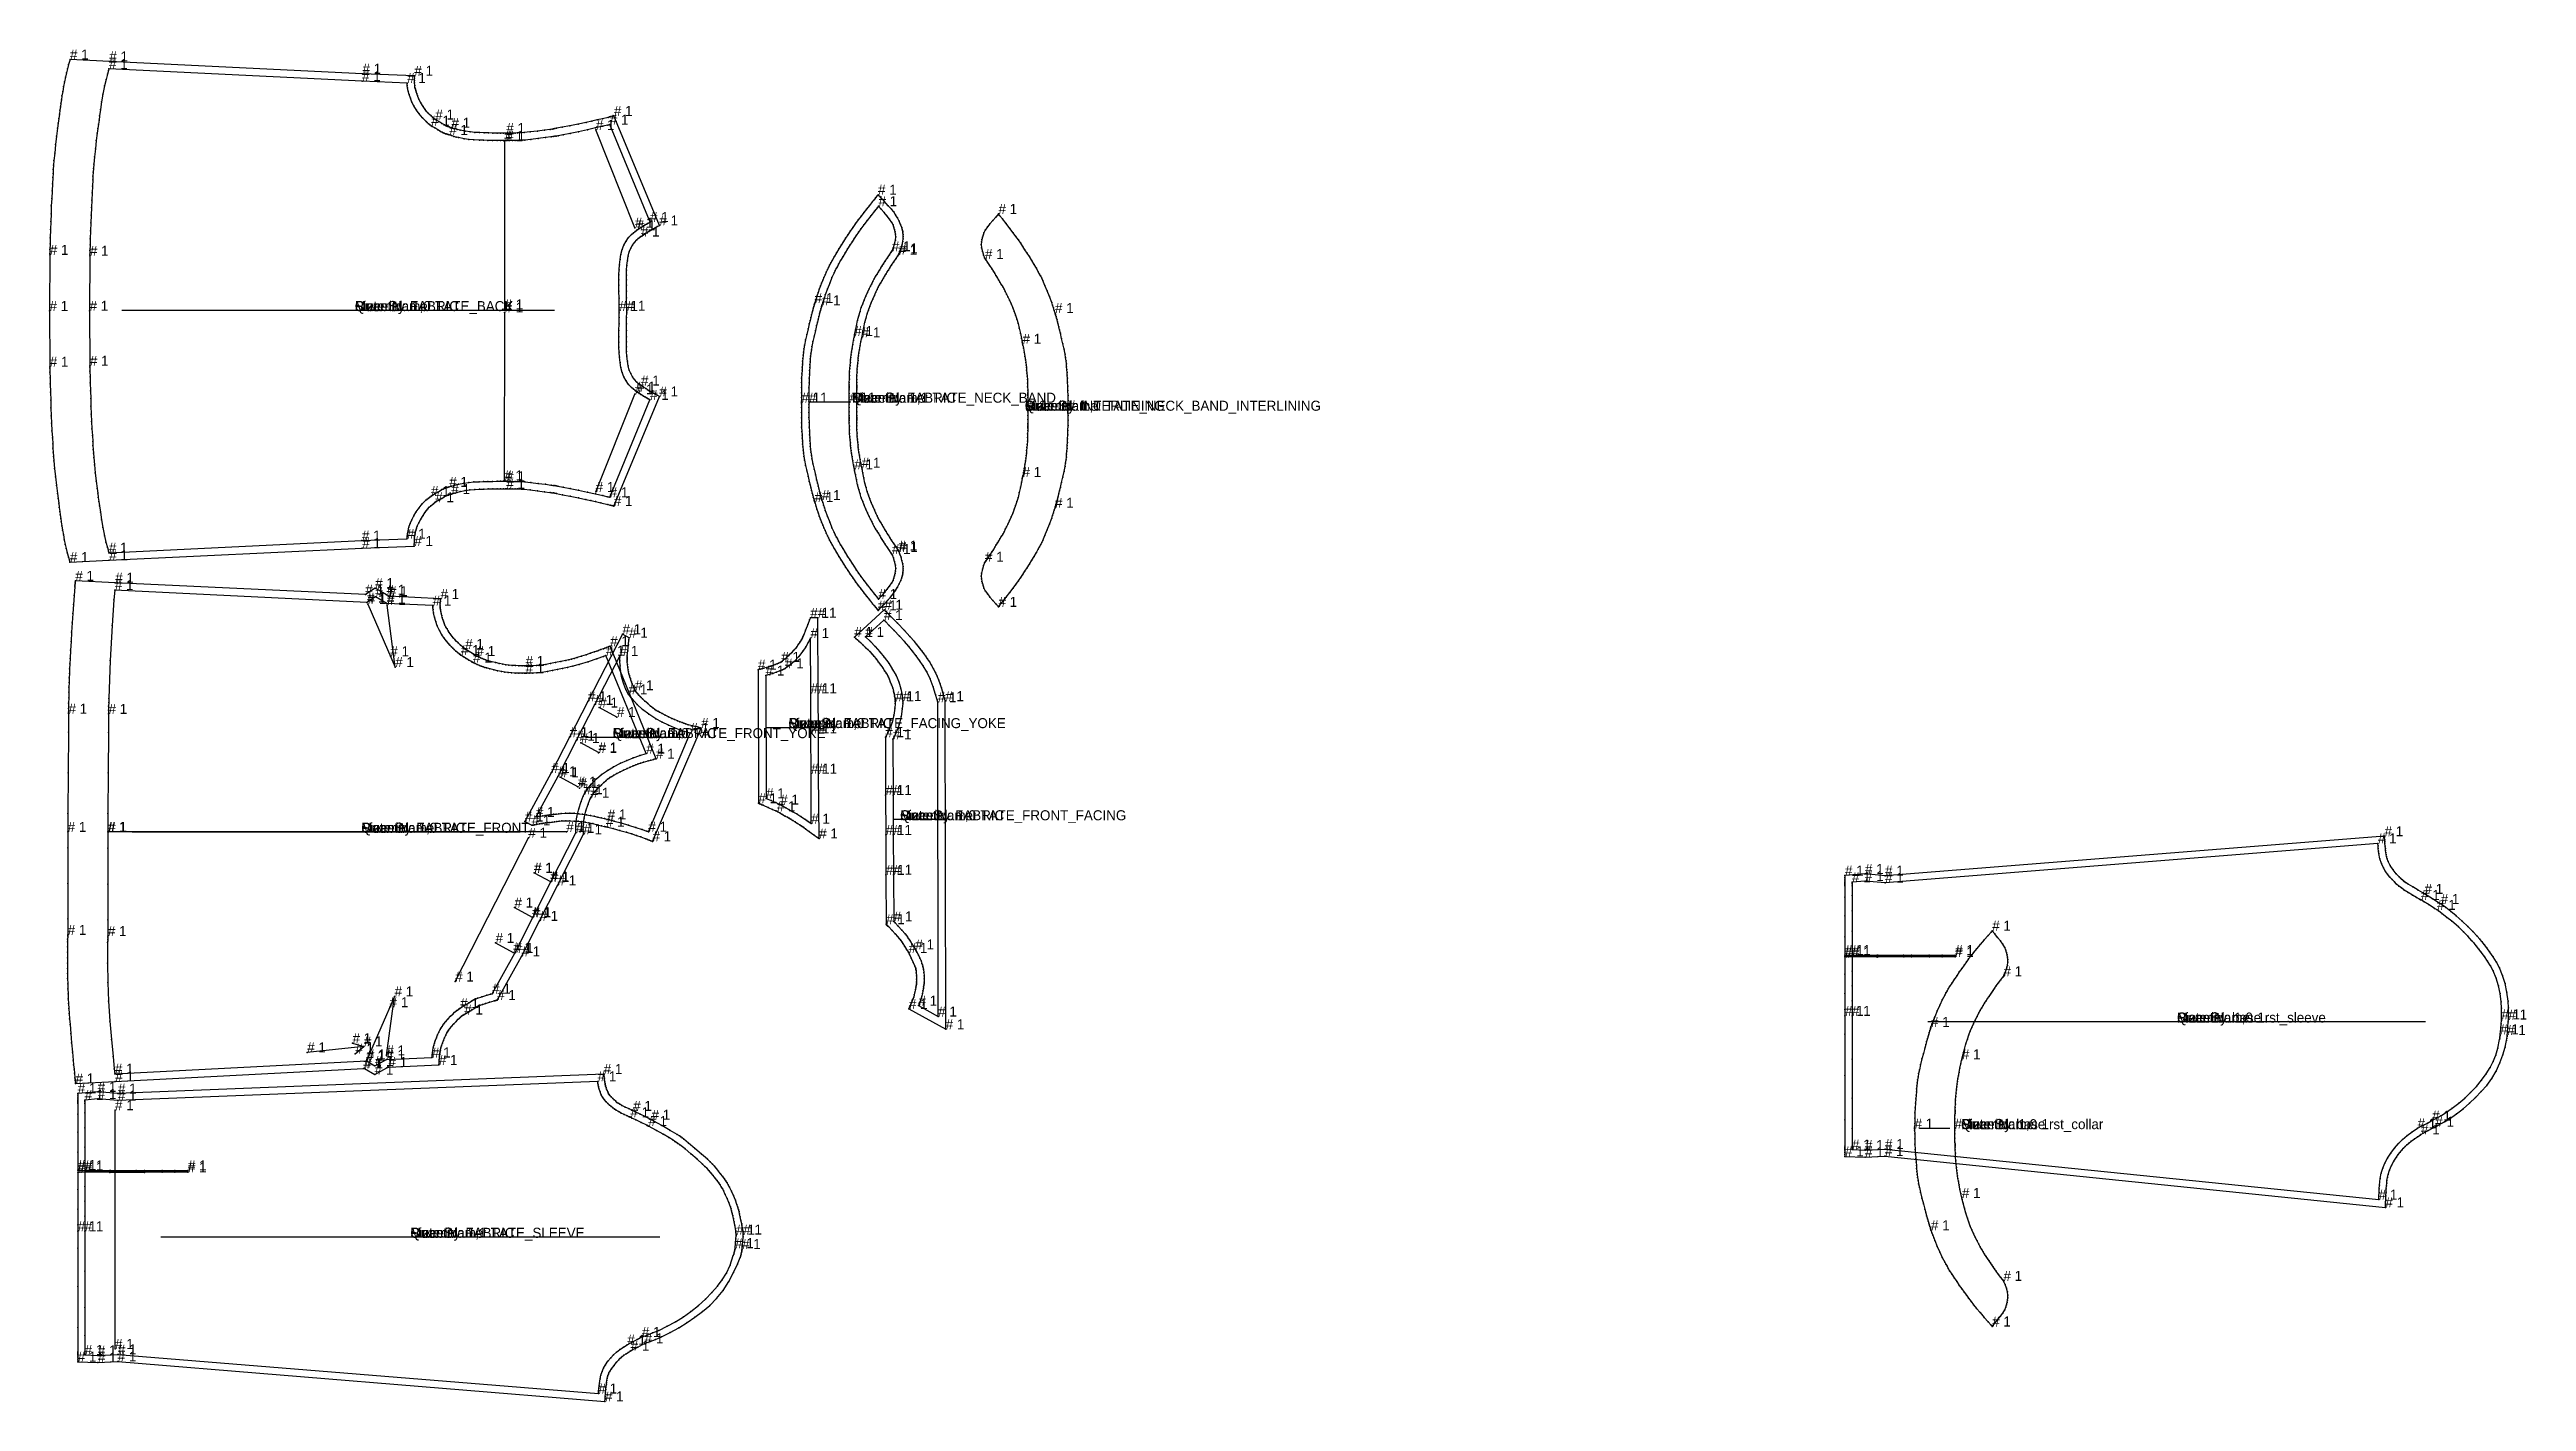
# Model space of a CAD drawing. Extents: x 50 to 3575, y 47 to 2355.
# Drawn here: x 1102 to 3575, y 1005 to 2355 of the extents above; entities that cross this region are included whole.
import ezdxf

# ---------------------------------------------------------------- set-up
doc = ezdxf.new("R2010")
doc.units = 0

# ---------------------------------------------------------------- blocks, each defined once
blk = doc.blocks.new('TATE_BACK')
at = {"layer": '1'}
blk.add_lwpolyline([(1678.035, 2093.782), (1678.003, 2095.659), (1677.924, 2100.418), (1677.827, 2106.755), (1677.743, 2113.362), (1677.696, 2119.384), (1677.708, 2124.646), (1677.793, 2129.493), (1677.967, 2134.269), (1678.241, 2138.951), (1678.708, 2143.706), (1679.47, 2148.362), (1680.627, 2152.746), (1682.009, 2156.205), (1683.724, 2159.328), (1685.733, 2162.108), (1687.997, 2164.542), (1689.505, 2165.882), (1690.868, 2166.974), (1691.856, 2167.708), (1692.237, 2167.977), (1692.966, 2168.453), (1694.735, 2169.609), (1696.916, 2171.032), (1698.88, 2172.312), (1699.978, 2173.023), (1700.855, 2173.568), (1701.829, 2174.136), (1703.219, 2174.915), (1704.733, 2175.754), (1706.563, 2176.765), (1708.588, 2177.881), (1710.688, 2179.037), (1665.246, 2288.437), (1663.789, 2288.084), (1662.319, 2287.727), (1660.856, 2287.373), (1659.422, 2287.025), (1653.818, 2285.67), (1648.629, 2284.439), (1643.338, 2283.231), (1637.43, 2281.945), (1629.51, 2280.298), (1621.219, 2278.625), (1613.693, 2277.138), (1608.064, 2276.048), (1606.322, 2275.721), (1604.894, 2275.472), (1603.429, 2275.246), (1601.577, 2274.985), (1596.015, 2274.249), (1588.895, 2273.346), (1581.607, 2272.467), (1575.542, 2271.8), (1573.015, 2271.573), (1570.966, 2271.447), (1568.993, 2271.389), (1566.691, 2271.365), (1563.845, 2271.346), (1560.959, 2271.33), (1558.722, 2271.318), (1557.823, 2271.337), (1557.03, 2271.329), (1554.959, 2271.313), (1552.07, 2271.299), (1548.822, 2271.3), (1544.313, 2271.34), (1539.921, 2271.432), (1535.565, 2271.575), (1531.16, 2271.771), (1526.421, 2272.049), (1521.59, 2272.467), (1516.717, 2273.107), (1511.856, 2274.05), (1508.624, 2274.876), (1505.821, 2275.696), (1503.847, 2276.325), (1503.1, 2276.575), (1502.722, 2276.697), (1501.789, 2277.001), (1500.599, 2277.394), (1499.451, 2277.784), (1498.557, 2278.112), (1497.807, 2278.437), (1497.004, 2278.853), (1495.948, 2279.456), (1493.374, 2280.972), (1490.428, 2282.729), (1488.005, 2284.181), (1486.999, 2284.786), (1486.588, 2285.113), (1485.54, 2285.958), (1484.132, 2287.118), (1482.641, 2288.388), (1481.036, 2289.851), (1479.603, 2291.317), (1478.235, 2292.923), (1476.824, 2294.806), (1474.734, 2297.94), (1472.59, 2301.514), (1470.612, 2305.205), (1469.023, 2308.691), (1468.286, 2310.692), (1467.75, 2312.439), (1467.36, 2313.902), (1467.06, 2315.047), (1466.806, 2315.933), (1466.586, 2316.985), (1466.398, 2318.717), (1466.239, 2321.642), (1466.163, 2323.869), (1466.101, 2326.104), (1466.059, 2327.826), (1466.044, 2328.515), (1414.154, 2330.559), (1161.426, 2342.838), (1122.137, 2344.747), (1120.765, 2339.958), (1119.569, 2335.546), (1118.507, 2331.316), (1117.532, 2327.077), (1116.559, 2322.421), (1115.651, 2317.668), (1114.824, 2312.951), (1114.095, 2308.402), (1113.543, 2304.646), (1113.046, 2301.05), (1112.574, 2297.547), (1112.096, 2294.068), (1111.526, 2290.117), (1110.915, 2285.94), (1110.266, 2281.364), (1109.585, 2276.217), (1108.635, 2268.282), (1107.701, 2259.741), (1106.848, 2251.33), (1106.142, 2243.788), (1105.751, 2239.186), (1105.437, 2235.06), (1105.169, 2231.046), (1104.912, 2226.779), (1104.56, 2220.512), (1104.191, 2213.526), (1103.826, 2206.123), (1103.484, 2198.606), (1103.165, 2190.742), (1102.884, 2182.924), (1102.632, 2174.987), (1102.398, 2166.765), (1102.236, 2160.625), (1102.097, 2155.134), (1101.999, 2151.186), (1101.962, 2149.671), (1101.693, 2093.624), (1101.932, 2037.93), (1101.968, 2036.416), (1102.064, 2032.467), (1102.2, 2026.977), (1102.359, 2020.836), (1102.589, 2012.614), (1102.836, 2004.677), (1103.113, 1996.859), (1103.428, 1988.995), (1103.765, 1981.478), (1104.126, 1974.075), (1104.491, 1967.089), (1104.841, 1960.821), (1105.095, 1956.554), (1105.362, 1952.539), (1105.672, 1948.413), (1106.061, 1943.811), (1106.763, 1936.269), (1107.612, 1927.858), (1108.542, 1919.316), (1109.487, 1911.381), (1110.165, 1906.233), (1110.811, 1901.656), (1111.421, 1897.479), (1111.989, 1893.528), (1112.465, 1890.049), (1112.935, 1886.546), (1113.429, 1882.95), (1113.979, 1879.193), (1114.707, 1874.644), (1115.531, 1869.926), (1116.436, 1865.173), (1117.407, 1860.517), (1118.379, 1856.276), (1119.44, 1852.046), (1120.633, 1847.633), (1122.002, 1842.843), (1161.292, 1844.731), (1413.958, 1856.871), (1465.918, 1858.891), (1465.953, 1860.718), (1465.996, 1862.518), (1466.05, 1864.223), (1466.116, 1865.764), (1466.266, 1868.011), (1466.455, 1869.717), (1466.681, 1871.096), (1466.941, 1872.359), (1467.244, 1873.691), (1467.636, 1875.164), (1468.172, 1876.823), (1468.907, 1878.714), (1470.497, 1882.109), (1472.476, 1885.798), (1474.624, 1889.415), (1476.716, 1892.594), (1478.128, 1894.492), (1479.497, 1896.097), (1480.931, 1897.555), (1482.536, 1899.009), (1484.028, 1900.276), (1485.437, 1901.435), (1486.485, 1902.281), (1486.896, 1902.609), (1487.903, 1903.213), (1490.327, 1904.664), (1493.273, 1906.419), (1495.848, 1907.934), (1496.905, 1908.536), (1497.708, 1908.952), (1498.457, 1909.277), (1499.352, 1909.604), (1500.5, 1909.993), (1501.691, 1910.386), (1502.624, 1910.689), (1503.001, 1910.811), (1503.749, 1911.061), (1505.723, 1911.688), (1508.527, 1912.507), (1511.759, 1913.332), (1516.621, 1914.271), (1521.494, 1914.909), (1526.326, 1915.325), (1531.064, 1915.6), (1535.469, 1915.794), (1539.826, 1915.935), (1544.217, 1916.024), (1548.727, 1916.062), (1551.974, 1916.061), (1554.864, 1916.045), (1556.935, 1916.028), (1557.728, 1916.043), (1558.627, 1916.038), (1560.865, 1916.025), (1563.751, 1916.007), (1566.596, 1915.987), (1568.896, 1915.962), (1570.867, 1915.903), (1572.916, 1915.777), (1575.446, 1915.547), (1581.525, 1914.873), (1588.827, 1913.987), (1595.946, 1913.08), (1601.48, 1912.348), (1603.306, 1912.093), (1604.75, 1911.87), (1606.181, 1911.62), (1607.966, 1911.281), (1613.831, 1910.131), (1621.603, 1908.58), (1629.897, 1906.902), (1637.329, 1905.369), (1642.36, 1904.293), (1646.901, 1903.264), (1652.153, 1902.015), (1659.318, 1900.277), (1661.359, 1899.781), (1663.235, 1899.325), (1664.608, 1898.991), (1665.141, 1898.862), (1710.642, 2008.238), (1708.543, 2009.394), (1706.518, 2010.512), (1704.689, 2011.523), (1703.175, 2012.363), (1701.787, 2013.143), (1700.817, 2013.709), (1699.951, 2014.247), (1698.874, 2014.945), (1696.952, 2016.198), (1694.82, 2017.59), (1693.091, 2018.719), (1692.378, 2019.185), (1691.986, 2019.462), (1690.97, 2020.216), (1689.57, 2021.334), (1688.027, 2022.699), (1685.725, 2025.161), (1683.698, 2027.956), (1681.977, 2031.084), (1680.596, 2034.545), (1679.44, 2038.929), (1678.681, 2043.585), (1678.216, 2048.341), (1677.945, 2053.023), (1677.774, 2057.801), (1677.691, 2062.655), (1677.682, 2067.938), (1677.732, 2074), (1677.82, 2080.668), (1677.92, 2087.07), (1678.002, 2091.883), (1678.035, 2093.782)], dxfattribs=at)
at = {"layer": '14'}
blk.add_lwpolyline([(1670.537, 2093.648), (1670.504, 2095.51), (1670.426, 2100.248), (1670.33, 2106.594), (1670.243, 2113.278), (1670.194, 2119.319), (1670.203, 2124.703), (1670.29, 2129.713), (1670.476, 2134.633), (1670.803, 2139.828), (1671.351, 2145.069), (1672.216, 2150.199), (1673.493, 2155.059), (1675.21, 2159.42), (1677.38, 2163.374), (1679.971, 2166.925), (1682.951, 2170.074), (1684.787, 2171.684), (1686.455, 2173.015), (1687.666, 2173.921), (1688.134, 2174.255), (1688.625, 2174.594), (1689.998, 2175.519), (1692.103, 2176.899), (1694.79, 2178.599), (1696.305, 2179.527), (1697.91, 2180.486), (1699.585, 2181.458), (1701.312, 2182.427), (1661.184, 2279.759), (1659.236, 2279.291), (1654.139, 2278.083), (1647.016, 2276.432), (1638.986, 2274.632), (1629.891, 2272.7), (1621.596, 2271.025), (1614.614, 2269.672), (1609.461, 2268.704), (1607.724, 2268.384), (1606.211, 2268.122), (1604.606, 2267.868), (1602.592, 2267.578), (1596.894, 2266.814), (1589.738, 2265.905), (1582.431, 2265.029), (1576.279, 2264.36), (1573.572, 2264.12), (1571.349, 2263.983), (1569.209, 2263.918), (1566.75, 2263.888), (1563.875, 2263.868), (1560.997, 2263.852), (1558.782, 2263.841), (1557.896, 2263.837), (1557.112, 2263.827), (1555.045, 2263.807), (1552.122, 2263.792), (1548.77, 2263.8), (1544.007, 2263.866), (1539.36, 2263.983), (1534.945, 2264.127), (1530.88, 2264.276), (1525.42, 2264.507), (1520.501, 2264.878), (1515.556, 2265.573), (1510.019, 2266.778), (1507.723, 2267.384), (1505.364, 2268.05), (1503.035, 2268.742), (1500.833, 2269.426), (1499.732, 2269.779), (1498.71, 2270.114), (1497.783, 2270.426), (1496.964, 2270.708), (1495.777, 2271.146), (1494.744, 2271.59), (1493.632, 2272.155), (1492.206, 2272.956), (1489.371, 2274.618), (1486.262, 2276.473), (1483.755, 2277.982), (1482.724, 2278.605), (1481.38, 2279.61), (1480.085, 2280.647), (1478.838, 2281.713), (1477.636, 2282.802), (1473.988, 2286.513), (1470.783, 2290.377), (1467.995, 2294.341), (1465.597, 2298.351), (1463.614, 2302.252), (1461.98, 2306.081), (1460.699, 2309.775), (1459.774, 2313.269), (1459.208, 2316.358), (1458.9, 2318.916), (1458.772, 2320.659), (1458.746, 2321.303), (1413.791, 2323.068), (1161.061, 2335.323), (1160.629, 2333.871), (1159.539, 2330.051), (1158.095, 2324.661), (1156.603, 2318.503), (1154.942, 2310.276), (1153.636, 2302.362), (1152.589, 2295.014), (1151.706, 2288.49), (1151.09, 2284.169), (1150.493, 2280.095), (1149.893, 2275.893), (1149.268, 2271.19), (1148.382, 2263.769), (1147.489, 2255.599), (1146.665, 2247.489), (1145.985, 2240.246), (1145.618, 2235.948), (1145.328, 2232.131), (1145.082, 2228.425), (1144.845, 2224.46), (1144.505, 2218.392), (1144.144, 2211.554), (1143.784, 2204.273), (1143.447, 2196.878), (1143.133, 2189.166), (1142.859, 2181.516), (1142.613, 2173.748), (1142.384, 2165.682), (1142.223, 2159.597), (1142.085, 2154.145), (1141.988, 2150.218), (1141.951, 2148.711), (1141.693, 2093.79), (1141.921, 2038.869), (1141.957, 2037.362), (1142.052, 2033.435), (1142.188, 2027.983), (1142.345, 2021.898), (1142.57, 2013.832), (1142.811, 2006.064), (1143.082, 1998.414), (1143.392, 1990.701), (1143.724, 1983.306), (1144.08, 1976.025), (1144.438, 1969.186), (1144.775, 1963.118), (1145.01, 1959.153), (1145.254, 1955.447), (1145.542, 1951.63), (1145.906, 1947.331), (1146.583, 1940.089), (1147.402, 1931.978), (1148.29, 1923.807), (1149.173, 1916.386), (1149.795, 1911.683), (1150.393, 1907.481), (1150.988, 1903.406), (1151.601, 1899.085), (1152.481, 1892.56), (1153.524, 1885.212), (1154.826, 1877.297), (1156.482, 1869.07), (1157.971, 1862.911), (1159.412, 1857.52), (1160.5, 1853.699), (1160.931, 1852.247), (1413.668, 1864.366), (1458.624, 1866.106), (1458.65, 1866.751), (1458.779, 1868.494), (1459.088, 1871.052), (1459.656, 1874.141), (1460.583, 1877.634), (1461.866, 1881.327), (1463.502, 1885.156), (1465.487, 1889.055), (1467.887, 1893.064), (1470.677, 1897.026), (1473.884, 1900.889), (1477.535, 1904.598), (1478.737, 1905.686), (1479.984, 1906.751), (1481.28, 1907.788), (1482.625, 1908.792), (1483.656, 1909.414), (1486.164, 1910.922), (1489.274, 1912.776), (1492.109, 1914.436), (1493.536, 1915.236), (1494.649, 1915.801), (1495.682, 1916.244), (1496.869, 1916.681), (1497.688, 1916.963), (1498.615, 1917.274), (1499.637, 1917.609), (1500.739, 1917.961), (1502.941, 1918.644), (1505.27, 1919.335), (1507.63, 1920), (1509.927, 1920.604), (1515.463, 1921.806), (1520.409, 1922.499), (1525.329, 1922.867), (1530.788, 1923.095), (1534.853, 1923.242), (1539.268, 1923.384), (1543.916, 1923.498), (1548.679, 1923.562), (1552.03, 1923.567), (1554.953, 1923.551), (1557.02, 1923.53), (1557.804, 1923.519), (1558.691, 1923.515), (1560.905, 1923.503), (1563.783, 1923.485), (1566.658, 1923.463), (1569.117, 1923.433), (1571.258, 1923.366), (1573.481, 1923.229), (1576.188, 1922.987), (1582.339, 1922.315), (1589.646, 1921.434), (1596.801, 1920.522), (1602.499, 1919.755), (1604.512, 1919.463), (1606.117, 1919.209), (1607.63, 1918.946), (1609.367, 1918.625), (1614.52, 1917.654), (1621.501, 1916.297), (1629.795, 1914.618), (1638.889, 1912.681), (1646.917, 1910.877), (1654.04, 1909.222), (1659.136, 1908.011), (1661.084, 1907.542), (1701.264, 2004.853), (1699.538, 2005.823), (1697.863, 2006.796), (1696.259, 2007.755), (1694.744, 2008.684), (1692.058, 2010.386), (1689.954, 2011.767), (1688.581, 2012.693), (1688.091, 2013.031), (1687.623, 2013.366), (1686.412, 2014.272), (1684.745, 2015.604), (1682.91, 2017.215), (1679.932, 2020.366), (1677.343, 2023.918), (1675.175, 2027.874), (1673.46, 2032.236), (1672.186, 2037.096), (1671.324, 2042.226), (1670.778, 2047.468), (1670.454, 2052.663), (1670.271, 2057.583), (1670.186, 2062.593), (1670.18, 2067.977), (1670.233, 2074.018), (1670.323, 2080.702), (1670.422, 2087.048), (1670.503, 2091.787), (1670.537, 2093.648)], dxfattribs=at)
at = {"layer": '2'}
for p in [(1122.137, 2344.747), (1161.061, 2335.323), (1161.426, 2342.838), (1414.154, 2330.559), (1466.044, 2328.515), (1413.791, 2323.068), (1458.746, 2321.303), (1482.724, 2278.605), (1486.999, 2284.786), (1503.1, 2276.575), (1661.184, 2279.759), (1665.246, 2288.437), (1500.833, 2269.426), (1555.9, 2262.957), (1557.823, 2271.337), (1557.896, 2263.837), (1647.182, 2274.43), (1686.111, 2176.794), (1701.312, 2182.427), (1710.688, 2179.037), (1688.134, 2174.255), (1692.237, 2167.977), (1101.962, 2149.671), (1141.951, 2148.711), (1101.693, 2093.624), (1141.693, 2093.79), (1556.026, 2092.161), (1556.027, 2095.197), (1670.537, 2093.648), (1678.035, 2093.782), (1101.932, 2037.93), (1141.921, 2038.869), (1686.067, 2010.494), (1688.091, 2013.031), (1692.378, 2019.185), (1701.264, 2004.853), (1710.642, 2008.238), (1482.625, 1908.792), (1500.739, 1917.961), (1503.001, 1910.811), (1555.809, 1924.4), (1557.728, 1916.043), (1557.804, 1923.519), (1647.085, 1912.879), (1661.084, 1907.542), (1486.896, 1902.609), (1665.141, 1898.862), (1413.668, 1864.366), (1413.958, 1856.871), (1458.624, 1866.106), (1465.918, 1858.891), (1122.002, 1842.843), (1160.931, 1852.247), (1161.292, 1844.731)]:
    blk.add_point(p, dxfattribs=at)
at = {"layer": '3'}
for p in [(1117.532, 2327.077), (1118.507, 2331.316), (1119.569, 2335.546), (1120.765, 2339.958), (1159.539, 2330.051), (1160.629, 2333.871), (1466.059, 2327.826), (1466.101, 2326.104), (1113.046, 2301.05), (1113.543, 2304.646), (1114.095, 2308.402), (1114.824, 2312.951), (1115.651, 2317.668), (1116.559, 2322.421), (1153.636, 2302.362), (1154.942, 2310.276), (1156.603, 2318.503), (1158.095, 2324.661), (1458.772, 2320.659), (1458.9, 2318.916), (1459.208, 2316.358), (1459.774, 2313.269), (1460.699, 2309.775), (1461.98, 2306.081), (1463.614, 2302.252), (1466.163, 2323.869), (1466.239, 2321.642), (1466.398, 2318.717), (1466.586, 2316.985), (1466.806, 2315.933), (1467.06, 2315.047), (1467.36, 2313.902), (1467.75, 2312.439), (1468.286, 2310.692), (1469.023, 2308.691), (1470.612, 2305.205), (1472.59, 2301.514), (1109.585, 2276.217), (1110.266, 2281.364), (1110.915, 2285.94), (1111.526, 2290.117), (1112.096, 2294.068), (1112.574, 2297.547), (1149.893, 2275.893), (1150.493, 2280.095), (1151.09, 2284.169), (1151.706, 2288.49), (1152.589, 2295.014), (1465.597, 2298.351), (1467.995, 2294.341), (1470.783, 2290.377), (1473.988, 2286.513), (1474.734, 2297.94), (1476.824, 2294.806), (1477.636, 2282.802), (1478.235, 2292.923), (1478.838, 2281.713), (1479.603, 2291.317), (1480.085, 2280.647), (1481.036, 2289.851), (1481.38, 2279.61), (1482.641, 2288.388), (1483.755, 2277.982), (1484.132, 2287.118), (1485.54, 2285.958), (1486.262, 2276.473), (1486.588, 2285.113), (1488.005, 2284.181), (1490.428, 2282.729), (1493.374, 2280.972), (1495.948, 2279.456), (1497.004, 2278.853), (1497.807, 2278.437), (1498.557, 2278.112), (1499.451, 2277.784), (1500.599, 2277.394), (1501.789, 2277.001), (1502.722, 2276.697), (1503.847, 2276.325), (1505.821, 2275.696), (1604.894, 2275.472), (1606.322, 2275.721), (1608.064, 2276.048), (1613.693, 2277.138), (1621.219, 2278.625), (1629.51, 2280.298), (1637.43, 2281.945), (1643.338, 2283.231), (1647.016, 2276.432), (1648.629, 2284.439), (1653.818, 2285.67), (1654.139, 2278.083), (1659.236, 2279.291), (1659.422, 2287.025), (1660.856, 2287.373), (1662.319, 2287.727), (1663.789, 2288.084), (1106.848, 2251.33), (1107.701, 2259.741), (1108.635, 2268.282), (1147.489, 2255.599), (1148.382, 2263.769), (1149.268, 2271.19), (1489.371, 2274.618), (1492.206, 2272.956), (1493.632, 2272.155), (1494.744, 2271.59), (1495.777, 2271.146), (1496.964, 2270.708), (1497.783, 2270.426), (1498.71, 2270.114), (1499.732, 2269.779), (1503.035, 2268.742), (1505.364, 2268.05), (1507.723, 2267.384), (1508.624, 2274.876), (1510.019, 2266.778), (1511.856, 2274.05), (1515.556, 2265.573), (1516.717, 2273.107), (1520.501, 2264.878), (1521.59, 2272.467), (1525.42, 2264.507), (1526.421, 2272.049), (1530.88, 2264.276), (1531.16, 2271.771), (1534.945, 2264.127), (1535.565, 2271.575), (1539.36, 2263.983), (1539.921, 2271.432), (1544.007, 2263.866), (1544.313, 2271.34), (1548.77, 2263.8), (1548.822, 2271.3), (1552.07, 2271.299), (1552.122, 2263.792), (1554.959, 2271.313), (1555.045, 2263.807), (1557.03, 2271.329), (1557.112, 2263.827), (1558.722, 2271.318), (1558.782, 2263.841), (1560.959, 2271.33), (1560.997, 2263.852), (1563.845, 2271.346), (1563.875, 2263.868), (1566.691, 2271.365), (1566.75, 2263.888), (1568.993, 2271.389), (1569.209, 2263.918), (1570.966, 2271.447), (1571.349, 2263.983), (1573.015, 2271.573), (1573.572, 2264.12), (1575.542, 2271.8), (1576.279, 2264.36), (1581.607, 2272.467), (1582.431, 2265.029), (1588.895, 2273.346), (1589.738, 2265.905), (1596.015, 2274.249), (1596.894, 2266.814), (1601.577, 2274.985), (1602.592, 2267.578), (1603.429, 2275.246), (1604.606, 2267.868), (1606.211, 2268.122), (1607.724, 2268.384), (1609.461, 2268.704), (1614.614, 2269.672), (1621.596, 2271.025), (1629.891, 2272.7), (1638.986, 2274.632), (1104.912, 2226.779), (1105.169, 2231.046), (1105.437, 2235.06), (1105.751, 2239.186), (1106.142, 2243.788), (1145.082, 2228.425), (1145.328, 2232.131), (1145.618, 2235.948), (1145.985, 2240.246), (1146.665, 2247.489), (1103.826, 2206.123), (1104.191, 2213.526), (1104.56, 2220.512), (1143.784, 2204.273), (1144.144, 2211.554), (1144.505, 2218.392), (1144.845, 2224.46), (1102.884, 2182.924), (1103.165, 2190.742), (1103.484, 2198.606), (1142.859, 2181.516), (1143.133, 2189.166), (1143.447, 2196.878), (1692.103, 2176.899), (1694.79, 2178.599), (1696.305, 2179.527), (1697.91, 2180.486), (1699.585, 2181.458), (1706.563, 2176.765), (1708.588, 2177.881), (1102.097, 2155.134), (1102.236, 2160.625), (1102.398, 2166.765), (1102.632, 2174.987), (1142.085, 2154.145), (1142.223, 2159.597), (1142.384, 2165.682), (1142.613, 2173.748), (1673.493, 2155.059), (1675.21, 2159.42), (1677.38, 2163.374), (1679.971, 2166.925), (1680.627, 2152.746), (1682.009, 2156.205), (1682.951, 2170.074), (1683.724, 2159.328), (1684.787, 2171.684), (1685.733, 2162.108), (1686.455, 2173.015), (1687.666, 2173.921), (1687.997, 2164.542), (1688.625, 2174.594), (1689.505, 2165.882), (1689.998, 2175.519), (1690.868, 2166.974), (1691.856, 2167.708), (1692.966, 2168.453), (1694.735, 2169.609), (1696.916, 2171.032), (1698.88, 2172.312), (1699.978, 2173.023), (1700.855, 2173.568), (1701.829, 2174.136), (1703.219, 2174.915), (1704.733, 2175.754), (1101.999, 2151.186), (1141.988, 2150.218), (1670.29, 2129.713), (1670.476, 2134.633), (1670.803, 2139.828), (1671.351, 2145.069), (1672.216, 2150.199), (1677.793, 2129.493), (1677.967, 2134.269), (1678.241, 2138.951), (1678.708, 2143.706), (1679.47, 2148.362), (1670.194, 2119.319), (1670.203, 2124.703), (1670.243, 2113.278), (1670.33, 2106.594), (1677.696, 2119.384), (1677.708, 2124.646), (1677.743, 2113.362), (1677.827, 2106.755), (1670.323, 2080.702), (1670.422, 2087.048), (1670.426, 2100.248), (1670.503, 2091.787), (1670.504, 2095.51), (1677.82, 2080.668), (1677.92, 2087.07), (1677.924, 2100.418), (1678.002, 2091.883), (1678.003, 2095.659), (1670.18, 2067.977), (1670.186, 2062.593), (1670.233, 2074.018), (1670.271, 2057.583), (1677.682, 2067.938), (1677.691, 2062.655), (1677.732, 2074), (1677.774, 2057.801), (1677.945, 2053.023), (1101.968, 2036.416), (1102.064, 2032.467), (1141.957, 2037.362), (1142.052, 2033.435), (1670.454, 2052.663), (1670.778, 2047.468), (1671.324, 2042.226), (1672.186, 2037.096), (1673.46, 2032.236), (1678.216, 2048.341), (1678.681, 2043.585), (1679.44, 2038.929), (1680.596, 2034.545), (1681.977, 2031.084), (1102.2, 2026.977), (1102.359, 2020.836), (1102.589, 2012.614), (1102.836, 2004.677), (1142.188, 2027.983), (1142.345, 2021.898), (1142.57, 2013.832), (1142.811, 2006.064), (1675.175, 2027.874), (1677.343, 2023.918), (1679.932, 2020.366), (1682.91, 2017.215), (1683.698, 2027.956), (1684.745, 2015.604), (1685.725, 2025.161), (1686.412, 2014.272), (1687.623, 2013.366), (1688.027, 2022.699), (1688.581, 2012.693), (1689.57, 2021.334), (1689.954, 2011.767), (1690.97, 2020.216), (1691.986, 2019.462), (1692.058, 2010.386), (1693.091, 2018.719), (1694.744, 2008.684), (1694.82, 2017.59), (1696.259, 2007.755), (1696.952, 2016.198), (1697.863, 2006.796), (1698.874, 2014.945), (1699.538, 2005.823), (1699.951, 2014.247), (1700.817, 2013.709), (1701.787, 2013.143), (1703.175, 2012.363), (1704.689, 2011.523), (1706.518, 2010.512), (1708.543, 2009.394), (1103.113, 1996.859), (1103.428, 1988.995), (1103.765, 1981.478), (1143.082, 1998.414), (1143.392, 1990.701), (1143.724, 1983.306), (1104.126, 1974.075), (1104.491, 1967.089), (1104.841, 1960.821), (1105.095, 1956.554), (1144.08, 1976.025), (1144.438, 1969.186), (1144.775, 1963.118), (1145.01, 1959.153), (1145.254, 1955.447), (1105.362, 1952.539), (1105.672, 1948.413), (1106.061, 1943.811), (1106.763, 1936.269), (1145.542, 1951.63), (1145.906, 1947.331), (1146.583, 1940.089), (1147.402, 1931.978), (1107.612, 1927.858), (1108.542, 1919.316), (1109.487, 1911.381), (1110.165, 1906.233), (1148.29, 1923.807), (1149.173, 1916.386), (1149.795, 1911.683), (1150.393, 1907.481), (1477.535, 1904.598), (1478.737, 1905.686), (1479.984, 1906.751), (1481.28, 1907.788), (1483.656, 1909.414), (1486.164, 1910.922), (1489.274, 1912.776), (1490.327, 1904.664), (1492.109, 1914.436), (1493.273, 1906.419), (1493.536, 1915.236), (1494.649, 1915.801), (1495.682, 1916.244), (1495.848, 1907.934), (1496.869, 1916.681), (1496.905, 1908.536), (1497.688, 1916.963), (1497.708, 1908.952), (1498.457, 1909.277), (1498.615, 1917.274), (1499.352, 1909.604), (1499.637, 1917.609), (1500.5, 1909.993), (1501.691, 1910.386), (1502.624, 1910.689), (1502.941, 1918.644), (1503.749, 1911.061), (1505.27, 1919.335), (1505.723, 1911.688), (1507.63, 1920), (1508.527, 1912.507), (1509.927, 1920.604), (1511.759, 1913.332), (1515.463, 1921.806), (1516.621, 1914.271), (1520.409, 1922.499), (1521.494, 1914.909), (1525.329, 1922.867), (1526.326, 1915.325), (1530.788, 1923.095), (1531.064, 1915.6), (1534.853, 1923.242), (1535.469, 1915.794), (1539.268, 1923.384), (1539.826, 1915.935), (1543.916, 1923.498), (1544.217, 1916.024), (1548.679, 1923.562), (1548.727, 1916.062), (1551.974, 1916.061), (1552.03, 1923.567), (1554.864, 1916.045), (1554.953, 1923.551), (1556.935, 1916.028), (1557.02, 1923.53), (1558.627, 1916.038), (1558.691, 1923.515), (1560.865, 1916.025), (1560.905, 1923.503), (1563.751, 1916.007), (1563.783, 1923.485), (1566.596, 1915.987), (1566.658, 1923.463), (1568.896, 1915.962), (1569.117, 1923.433), (1570.867, 1915.903), (1571.258, 1923.366), (1572.916, 1915.777), (1573.481, 1923.229), (1575.446, 1915.547), (1576.188, 1922.987), (1581.525, 1914.873), (1582.339, 1922.315), (1588.827, 1913.987), (1589.646, 1921.434), (1595.946, 1913.08), (1596.801, 1920.522), (1601.48, 1912.348), (1602.499, 1919.755), (1603.306, 1912.093), (1604.512, 1919.463), (1604.75, 1911.87), (1606.117, 1919.209), (1606.181, 1911.62), (1607.63, 1918.946), (1607.966, 1911.281), (1609.367, 1918.625), (1613.831, 1910.131), (1614.52, 1917.654), (1621.501, 1916.297), (1621.603, 1908.58), (1629.795, 1914.618), (1629.897, 1906.902), (1637.329, 1905.369), (1638.889, 1912.681), (1646.917, 1910.877), (1654.04, 1909.222), (1659.136, 1908.011), (1110.811, 1901.656), (1111.421, 1897.479), (1111.989, 1893.528), (1112.465, 1890.049), (1112.935, 1886.546), (1113.429, 1882.95), (1150.988, 1903.406), (1151.601, 1899.085), (1152.481, 1892.56), (1153.524, 1885.212), (1461.866, 1881.327), (1463.502, 1885.156), (1465.487, 1889.055), (1467.887, 1893.064), (1470.497, 1882.109), (1470.677, 1897.026), (1472.476, 1885.798), (1473.884, 1900.889), (1474.624, 1889.415), (1476.716, 1892.594), (1478.128, 1894.492), (1479.497, 1896.097), (1480.931, 1897.555), (1482.536, 1899.009), (1484.028, 1900.276), (1485.437, 1901.435), (1486.485, 1902.281), (1487.903, 1903.213), (1642.36, 1904.293), (1646.901, 1903.264), (1652.153, 1902.015), (1659.318, 1900.277), (1661.359, 1899.781), (1663.235, 1899.325), (1664.608, 1898.991), (1113.979, 1879.193), (1114.707, 1874.644), (1115.531, 1869.926), (1116.436, 1865.173), (1117.407, 1860.517), (1118.379, 1856.276), (1154.826, 1877.297), (1156.482, 1869.07), (1157.971, 1862.911), (1159.412, 1857.52), (1458.65, 1866.751), (1458.779, 1868.494), (1459.088, 1871.052), (1459.656, 1874.141), (1460.583, 1877.634), (1465.953, 1860.718), (1465.996, 1862.518), (1466.05, 1864.223), (1466.116, 1865.764), (1466.266, 1868.011), (1466.455, 1869.717), (1466.681, 1871.096), (1466.941, 1872.359), (1467.244, 1873.691), (1467.636, 1875.164), (1468.172, 1876.823), (1468.907, 1878.714), (1119.44, 1852.046), (1120.633, 1847.633), (1160.5, 1853.699)]:
    blk.add_point(p, dxfattribs=at)
at = {"layer": '4'}
for p in [(1161.426, 2342.838, 5), (1414.154, 2330.559, 5), (1413.791, 2323.068, 5), (1482.724, 2278.605, 5), (1486.999, 2284.786, 5), (1503.1, 2276.575, 5), (1500.833, 2269.426, 5), (1482.625, 1908.792, 5), (1500.739, 1917.961, 5), (1503.001, 1910.811, 5), (1486.896, 1902.609, 5), (1413.668, 1864.366, 5), (1413.958, 1856.871, 5), (1161.292, 1844.731, 5)]:
    blk.add_point(p, dxfattribs=at)
at = {"layer": '7'}
blk.add_line((1173.738, 2094.5), (1605.982, 2094.5), dxfattribs=at)
at = {"layer": '8'}
for points in [[(1555.9, 2262.957), (1556.027, 2095.197)], [(1686.111, 2176.794), (1647.182, 2274.43)], [(1556.026, 2092.161), (1555.809, 1924.4)], [(1647.085, 1912.879), (1686.067, 2010.494)]]:
    blk.add_lwpolyline(points, dxfattribs=at)
at = {"layer": '1'}
for s in ['Size: S', 'Quantity: 1,0', 'Piece Name: TATE_BACK', 'Material: FABRIC']:
    blk.add_text(s, height=10, dxfattribs=at).set_placement((1406.5, 2093.5))
at = {"layer": '14'}
for p in [(1161.061, 2335.323), (1413.791, 2323.068), (1458.746, 2321.303), (1482.724, 2278.605), (1500.833, 2269.426), (1661.184, 2279.759), (1557.896, 2263.837), (1688.134, 2174.255), (1701.312, 2182.427), (1141.951, 2148.711), (1141.693, 2093.79), (1670.537, 2093.648), (1141.921, 2038.869), (1688.091, 2013.031), (1701.264, 2004.853), (1557.804, 1923.519), (1482.625, 1908.792), (1500.739, 1917.961), (1661.084, 1907.542), (1160.931, 1852.247), (1413.668, 1864.366), (1458.624, 1866.106)]:
    blk.add_text('# 1', height=10, dxfattribs=at).set_placement(p)
at = {"layer": '2'}
for p in [(1122.137, 2344.747), (1161.426, 2342.838), (1161.061, 2335.323), (1413.791, 2323.068), (1414.154, 2330.559), (1458.746, 2321.303), (1466.044, 2328.515), (1482.724, 2278.605), (1486.999, 2284.786), (1500.833, 2269.426), (1503.1, 2276.575), (1557.823, 2271.337), (1647.182, 2274.43), (1661.184, 2279.759), (1665.246, 2288.437), (1555.9, 2262.957), (1557.896, 2263.837), (1686.111, 2176.794), (1688.134, 2174.255), (1692.237, 2167.977), (1701.312, 2182.427), (1710.688, 2179.037), (1101.962, 2149.671), (1141.951, 2148.711), (1101.693, 2093.624), (1141.693, 2093.79), (1556.027, 2095.197), (1670.537, 2093.648), (1678.035, 2093.782), (1556.026, 2092.161), (1101.932, 2037.93), (1141.921, 2038.869), (1692.378, 2019.185), (1686.067, 2010.494), (1688.091, 2013.031), (1701.264, 2004.853), (1710.642, 2008.238), (1555.809, 1924.4), (1557.804, 1923.519), (1482.625, 1908.792), (1486.896, 1902.609), (1500.739, 1917.961), (1503.001, 1910.811), (1557.728, 1916.043), (1647.085, 1912.879), (1661.084, 1907.542), (1665.141, 1898.862), (1160.931, 1852.247), (1413.668, 1864.366), (1413.958, 1856.871), (1458.624, 1866.106), (1465.918, 1858.891), (1122.002, 1842.843), (1161.292, 1844.731)]:
    blk.add_text('# 1', height=10, dxfattribs=at).set_placement(p)
at = {"layer": '4'}
for p in [(1161.426, 2342.838), (1414.154, 2330.559), (1486.999, 2284.786), (1503.1, 2276.575), (1486.896, 1902.609), (1503.001, 1910.811), (1413.958, 1856.871), (1161.292, 1844.731)]:
    blk.add_text('# 1', height=10, dxfattribs=at).set_placement(p)
at = {"layer": '8'}
for p in [(1161.061, 2335.323), (1413.791, 2323.068), (1458.746, 2321.303), (1482.724, 2278.605), (1500.833, 2269.426), (1647.182, 2274.43), (1661.184, 2279.759), (1555.9, 2262.957), (1557.896, 2263.837), (1686.111, 2176.794), (1688.134, 2174.255), (1701.312, 2182.427), (1141.951, 2148.711), (1141.693, 2093.79), (1556.027, 2095.197), (1670.537, 2093.648), (1556.026, 2092.161), (1141.921, 2038.869), (1686.067, 2010.494), (1688.091, 2013.031), (1701.264, 2004.853), (1555.809, 1924.4), (1557.804, 1923.519), (1482.625, 1908.792), (1500.739, 1917.961), (1647.085, 1912.879), (1661.084, 1907.542), (1160.931, 1852.247), (1413.668, 1864.366), (1458.624, 1866.106)]:
    blk.add_text('# 1', height=10, dxfattribs=at).set_placement(p)
blk = doc.blocks.new('TATE_FACING_YOKE')
at = {"layer": '1'}
blk.add_lwpolyline([(1809.14, 1735.359), (1809.536, 1602.003), (1810.675, 1601.505), (1811.829, 1601.001), (1812.99, 1600.493), (1814.152, 1599.985), (1819.301, 1597.733), (1823.713, 1595.804), (1826.795, 1594.456), (1827.954, 1593.949), (1828.783, 1593.479), (1830.857, 1592.304), (1833.562, 1590.775), (1836.279, 1589.247), (1838.408, 1588.057), (1840.229, 1587.032), (1841.964, 1586.025), (1843.833, 1584.891), (1846.158, 1583.426), (1848.573, 1581.869), (1850.756, 1580.444), (1852.381, 1579.375), (1853.089, 1578.907), (1853.745, 1578.459), (1854.72, 1577.773), (1856.385, 1576.592), (1860.243, 1573.85), (1864.792, 1570.618), (1868.583, 1567.923), (1870.169, 1566.796), (1869.56, 1631.576), (1869.396, 1671.708), (1869.233, 1711.84), (1868.926, 1787.205), (1861.426, 1787.174), (1860.658, 1785.185), (1858.832, 1780.468), (1856.663, 1774.898), (1854.869, 1770.348), (1854.318, 1768.998), (1853.911, 1768.078), (1853.54, 1767.342), (1853.094, 1766.55), (1852.102, 1764.854), (1850.803, 1762.719), (1849.322, 1760.415), (1847.783, 1758.213), (1846.491, 1756.563), (1845.249, 1755.132), (1844.055, 1753.862), (1842.912, 1752.694), (1841.832, 1751.602), (1840.703, 1750.484), (1839.427, 1749.27), (1837.91, 1747.891), (1836.097, 1746.31), (1834.321, 1744.796), (1832.97, 1743.66), (1832.434, 1743.213), (1832.065, 1743.038), (1831.089, 1742.584), (1829.699, 1741.958), (1828.092, 1741.267), (1826.244, 1740.525), (1824.483, 1739.856), (1822.925, 1739.282), (1821.684, 1738.826), (1820.755, 1738.478), (1819.702, 1738.128), (1817.957, 1737.629), (1814.951, 1736.838), (1813.04, 1736.348), (1811.154, 1735.869), (1809.714, 1735.504), (1809.14, 1735.359)], dxfattribs=at)
at = {"layer": '14'}
blk.add_lwpolyline([(1816.802, 1729.556), (1817.157, 1606.857), (1822.339, 1604.639), (1826.876, 1602.65), (1830.094, 1601.216), (1831.316, 1600.665), (1832.107, 1600.218), (1834.144, 1599.067), (1836.926, 1597.495), (1839.95, 1595.787), (1843.93, 1593.529), (1847.772, 1591.274), (1851.851, 1588.733), (1856.537, 1585.619), (1857.915, 1584.67), (1859.342, 1583.676), (1860.798, 1582.653), (1862.263, 1581.615), (1862.06, 1631.545), (1861.896, 1671.677), (1861.733, 1711.809), (1861.509, 1766.883), (1860.869, 1765.663), (1859.17, 1762.551), (1856.745, 1758.367), (1853.927, 1753.933), (1849.669, 1748.306), (1845.283, 1743.674), (1840.766, 1739.841), (1836.118, 1736.612), (1834.828, 1735.999), (1833.533, 1735.408), (1832.231, 1734.837), (1830.923, 1734.284), (1827.506, 1732.924), (1824.025, 1731.674), (1820.463, 1730.547), (1816.802, 1729.556)], dxfattribs=at)
at = {"layer": '2'}
for p in [(1861.426, 1787.174), (1868.926, 1787.205), (1861.509, 1766.883), (1809.14, 1735.359), (1832.434, 1743.213), (1836.118, 1736.612), (1816.802, 1729.556), (1861.733, 1711.809), (1869.233, 1711.84), (1861.896, 1671.677), (1869.396, 1671.708), (1862.06, 1631.545), (1869.56, 1631.576), (1809.536, 1602.003), (1817.157, 1606.857), (1827.954, 1593.949), (1831.316, 1600.665), (1862.263, 1581.615), (1870.169, 1566.796)]:
    blk.add_point(p, dxfattribs=at)
at = {"layer": '3'}
for p in [(1860.658, 1785.185), (1846.491, 1756.563), (1847.783, 1758.213), (1849.322, 1760.415), (1850.803, 1762.719), (1852.102, 1764.854), (1853.094, 1766.55), (1853.54, 1767.342), (1853.911, 1768.078), (1854.318, 1768.998), (1854.869, 1770.348), (1856.663, 1774.898), (1856.745, 1758.367), (1858.832, 1780.468), (1859.17, 1762.551), (1860.869, 1765.663), (1809.714, 1735.504), (1811.154, 1735.869), (1813.04, 1736.348), (1814.951, 1736.838), (1817.957, 1737.629), (1819.702, 1738.128), (1820.755, 1738.478), (1821.684, 1738.826), (1822.925, 1739.282), (1824.025, 1731.674), (1824.483, 1739.856), (1826.244, 1740.525), (1827.506, 1732.924), (1828.092, 1741.267), (1829.699, 1741.958), (1830.923, 1734.284), (1831.089, 1742.584), (1832.065, 1743.038), (1832.231, 1734.837), (1832.97, 1743.66), (1833.533, 1735.408), (1834.321, 1744.796), (1834.828, 1735.999), (1836.097, 1746.31), (1837.91, 1747.891), (1839.427, 1749.27), (1840.703, 1750.484), (1840.766, 1739.841), (1841.832, 1751.602), (1842.912, 1752.694), (1844.055, 1753.862), (1845.249, 1755.132), (1845.283, 1743.674), (1849.669, 1748.306), (1853.927, 1753.933), (1820.463, 1730.547), (1810.675, 1601.505), (1811.829, 1601.001), (1812.99, 1600.493), (1814.152, 1599.985), (1819.301, 1597.733), (1822.339, 1604.639), (1823.713, 1595.804), (1826.795, 1594.456), (1826.876, 1602.65), (1828.783, 1593.479), (1830.094, 1601.216), (1830.857, 1592.304), (1832.107, 1600.218), (1833.562, 1590.775), (1834.144, 1599.067), (1836.279, 1589.247), (1836.926, 1597.495), (1838.408, 1588.057), (1839.95, 1595.787), (1840.229, 1587.032), (1841.964, 1586.025), (1843.833, 1584.891), (1843.93, 1593.529), (1846.158, 1583.426), (1847.772, 1591.274), (1851.851, 1588.733), (1856.537, 1585.619), (1857.915, 1584.67), (1859.342, 1583.676), (1848.573, 1581.869), (1850.756, 1580.444), (1852.381, 1579.375), (1853.089, 1578.907), (1853.745, 1578.459), (1854.72, 1577.773), (1856.385, 1576.592), (1860.243, 1573.85), (1860.798, 1582.653), (1864.792, 1570.618), (1868.583, 1567.923)]:
    blk.add_point(p, dxfattribs=at)
at = {"layer": '4'}
for p in [(1832.434, 1743.213, 5), (1836.118, 1736.612, 5), (1861.733, 1711.809, 5), (1869.233, 1711.84, 5), (1861.896, 1671.677, 5), (1869.396, 1671.708, 5), (1862.06, 1631.545, 5), (1869.56, 1631.576, 5)]:
    blk.add_point(p, dxfattribs=at)
at = {"layer": '7'}
blk.add_line((1816.819, 1677.5), (1861.865, 1677.5), dxfattribs=at)
at = {"layer": '1'}
for s in ['Size: S', 'Quantity: 1,0', 'Piece Name: TATE_FACING_YOKE', 'Material: FABRIC']:
    blk.add_text(s, height=10, dxfattribs=at).set_placement((1839.5, 1677))
at = {"layer": '14'}
for p in [(1861.509, 1766.883), (1816.802, 1729.556), (1836.118, 1736.612), (1861.733, 1711.809), (1861.896, 1671.677), (1862.06, 1631.545), (1817.157, 1606.857), (1831.316, 1600.665), (1862.263, 1581.615)]:
    blk.add_text('# 1', height=10, dxfattribs=at).set_placement(p)
at = {"layer": '2'}
for p in [(1861.426, 1787.174), (1868.926, 1787.205), (1861.509, 1766.883), (1809.14, 1735.359), (1816.802, 1729.556), (1832.434, 1743.213), (1836.118, 1736.612), (1861.733, 1711.809), (1869.233, 1711.84), (1861.896, 1671.677), (1869.396, 1671.708), (1862.06, 1631.545), (1869.56, 1631.576), (1809.536, 1602.003), (1817.157, 1606.857), (1831.316, 1600.665), (1827.954, 1593.949), (1862.263, 1581.615), (1870.169, 1566.796)]:
    blk.add_text('# 1', height=10, dxfattribs=at).set_placement(p)
at = {"layer": '4'}
for p in [(1832.434, 1743.213), (1869.233, 1711.84), (1869.396, 1671.708), (1869.56, 1631.576)]:
    blk.add_text('# 1', height=10, dxfattribs=at).set_placement(p)
at = {"layer": '8'}
for p in [(1861.509, 1766.883), (1816.802, 1729.556), (1836.118, 1736.612), (1861.733, 1711.809), (1861.896, 1671.677), (1862.06, 1631.545), (1817.157, 1606.857), (1831.316, 1600.665), (1862.263, 1581.615)]:
    blk.add_text('# 1', height=10, dxfattribs=at).set_placement(p)
blk = doc.blocks.new('TATE_FRONT')
at = {"layer": '1'}
blk.add_lwpolyline([(1661.523, 1758.868), (1659.749, 1758.21), (1657.986, 1757.557), (1656.299, 1756.932), (1654.754, 1756.36), (1652.105, 1755.384), (1649.988, 1754.616), (1648.026, 1753.921), (1645.838, 1753.167), (1641.977, 1751.864), (1637.462, 1750.371), (1632.803, 1748.867), (1628.507, 1747.535), (1625.574, 1746.681), (1622.902, 1745.971), (1620.19, 1745.322), (1617.139, 1744.651), (1612.332, 1743.649), (1607.028, 1742.581), (1601.832, 1741.558), (1597.35, 1740.693), (1594.894, 1740.238), (1592.718, 1739.892), (1590.472, 1739.636), (1587.808, 1739.451), (1584.344, 1739.312), (1580.845, 1739.222), (1578.138, 1739.174), (1577.052, 1739.16), (1576.09, 1739.172), (1573.644, 1739.213), (1570.371, 1739.288), (1566.931, 1739.404), (1563.503, 1739.593), (1560.435, 1739.869), (1557.475, 1740.262), (1554.373, 1740.802), (1550.695, 1741.56), (1546.883, 1742.433), (1543.261, 1743.333), (1540.152, 1744.172), (1538.451, 1744.677), (1536.951, 1745.179), (1535.467, 1745.743), (1533.814, 1746.436), (1531.912, 1747.276), (1530.058, 1748.115), (1528.653, 1748.76), (1528.096, 1749.018), (1528.03, 1749.053), (1527.801, 1749.177), (1527.366, 1749.425), (1526.683, 1749.828), (1523.994, 1751.47), (1520.687, 1753.523), (1517.881, 1755.275), (1516.697, 1756.017), (1515.995, 1756.586), (1514.235, 1758.039), (1511.937, 1759.993), (1509.619, 1762.069), (1507.786, 1763.864), (1506.288, 1765.489), (1505.012, 1767.008), (1503.843, 1768.483), (1502.797, 1769.833), (1501.753, 1771.224), (1500.716, 1772.683), (1499.692, 1774.235), (1498.586, 1776.074), (1497.53, 1778.002), (1496.551, 1779.964), (1495.674, 1781.906), (1494.945, 1783.726), (1494.315, 1785.557), (1493.766, 1787.479), (1493.277, 1789.576), (1492.853, 1791.751), (1492.475, 1793.867), (1492.153, 1795.63), (1491.896, 1796.75), (1491.784, 1797.049), (1491.709, 1797.346), (1491.682, 1797.949), (1491.717, 1799.165), (1491.816, 1801.159), (1491.944, 1803.415), (1492.054, 1805.261), (1492.101, 1806.026), (1440.707, 1808.776), (1438.3, 1810.171), (1426.851, 1816.807), (1417.072, 1810.454), (1167.204, 1822.185), (1127.486, 1824.111), (1127.365, 1822.689), (1127.241, 1821.226), (1127.115, 1819.736), (1126.99, 1818.232), (1126.274, 1809.402), (1125.59, 1800.479), (1124.936, 1791.42), (1124.31, 1782.177), (1123.718, 1772.847), (1123.168, 1763.609), (1122.676, 1754.781), (1122.257, 1746.68), (1122.001, 1741.292), (1121.783, 1736.341), (1121.594, 1731.691), (1121.423, 1727.209), (1121.259, 1722.711), (1121.108, 1718.043), (1120.972, 1713.003), (1120.857, 1707.391), (1120.774, 1701.905), (1120.713, 1696.777), (1120.675, 1692.983), (1120.662, 1691.501), (1120.529, 1673.045), (1120.236, 1632.441), (1119.944, 1591.837), (1119.811, 1573.38), (1119.825, 1557.309), (1119.857, 1521.953), (1119.888, 1486.597), (1119.902, 1470.526), (1119.886, 1469.974), (1119.842, 1468.489), (1119.783, 1466.326), (1119.719, 1463.742), (1119.615, 1458.678), (1119.534, 1453.272), (1119.482, 1447.706), (1119.466, 1442.166), (1119.49, 1436.939), (1119.553, 1431.843), (1119.657, 1426.81), (1119.802, 1421.775), (1119.985, 1416.757), (1120.201, 1411.733), (1120.444, 1406.767), (1120.707, 1401.921), (1120.997, 1397.069), (1121.324, 1392.137), (1121.71, 1386.851), (1122.177, 1380.939), (1122.924, 1372.087), (1123.759, 1362.602), (1124.595, 1353.38), (1125.344, 1345.319), (1125.784, 1340.696), (1126.187, 1336.573), (1126.601, 1332.433), (1127.076, 1327.76), (1127.215, 1326.403), (1127.359, 1324.998), (1127.506, 1323.569), (1127.653, 1322.138), (1167.267, 1324.206), (1415.094, 1337.145), (1416.141, 1337.2), (1426.357, 1331.005), (1438.51, 1337.688), (1440.109, 1338.568), (1490.433, 1340.599), (1490.594, 1342.432), (1490.751, 1344.223), (1490.898, 1345.905), (1491.03, 1347.407), (1491.22, 1349.535), (1491.378, 1351.136), (1491.542, 1352.465), (1491.749, 1353.778), (1492.087, 1355.558), (1492.551, 1357.608), (1493.157, 1359.868), (1493.924, 1362.28), (1494.983, 1365.101), (1496.159, 1367.868), (1497.342, 1370.407), (1498.421, 1372.546), (1499.065, 1373.722), (1499.7, 1374.759), (1500.417, 1375.788), (1501.307, 1376.939), (1503.141, 1379.139), (1505.346, 1381.638), (1507.658, 1384.127), (1509.813, 1386.299), (1511.069, 1387.458), (1512.184, 1388.399), (1513.21, 1389.193), (1514.197, 1389.906), (1514.78, 1390.316), (1515.291, 1390.671), (1515.654, 1390.922), (1515.792, 1391.016), (1516.99, 1391.765), (1519.905, 1393.578), (1523.518, 1395.807), (1526.811, 1397.801), (1528.388, 1398.716), (1529.599, 1399.361), (1530.654, 1399.847), (1531.76, 1400.281), (1534.064, 1401.083), (1537.117, 1402.058), (1540.984, 1403.228), (1545.729, 1404.613), (1546.447, 1404.819), (1547.181, 1405.03), (1547.928, 1405.244), (1548.686, 1405.46), (1572.96, 1449.021), (1590.96, 1484.512), (1608.959, 1520.003), (1634.802, 1570.958), (1634.713, 1572.336), (1634.621, 1575.977), (1634.788, 1581.146), (1635.473, 1587.102), (1637.216, 1594.519), (1639.396, 1601.032), (1641.257, 1605.66), (1642.044, 1607.42), (1642.331, 1607.856), (1643.049, 1608.947), (1643.99, 1610.365), (1644.943, 1611.785), (1645.718, 1612.906), (1646.435, 1613.871), (1647.214, 1614.816), (1648.176, 1615.876), (1650.225, 1617.973), (1652.697, 1620.375), (1655.259, 1622.76), (1657.578, 1624.804), (1658.91, 1625.887), (1660.106, 1626.77), (1661.309, 1627.57), (1662.66, 1628.405), (1665.167, 1629.897), (1668.161, 1631.607), (1671.479, 1633.407), (1674.956, 1635.168), (1678.333, 1636.737), (1681.574, 1638.136), (1684.549, 1639.354), (1687.125, 1640.377), (1689.296, 1641.223), (1691.633, 1642.05), (1694.824, 1643.044), (1699.558, 1644.388), (1702.155, 1645.098), (1704.649, 1645.772), (1706.525, 1646.275), (1707.266, 1646.473), (1661.523, 1758.868)], dxfattribs=at)
at = {"layer": '13'}
for p in [(1442.055, 1748.789), (1585.458, 1532.551), (1565.94, 1497.858), (1547.103, 1462.513), (1441.367, 1398.287)]:
    blk.add_point(p, dxfattribs=at)
at = {"layer": '14'}
blk.add_lwpolyline([(1657.302, 1749.456), (1654.735, 1748.519), (1648.231, 1746.208), (1639.583, 1743.276), (1630.585, 1740.475), (1624.381, 1738.8), (1618.831, 1737.506), (1613.737, 1736.451), (1608.898, 1735.492), (1603.863, 1734.47), (1598.798, 1733.498), (1593.614, 1732.676), (1588.218, 1732.104), (1584.183, 1731.887), (1580.574, 1731.801), (1577.977, 1731.792), (1576.981, 1731.801), (1576.006, 1731.813), (1573.518, 1731.853), (1570.17, 1731.93), (1566.618, 1732.051), (1562.924, 1732.258), (1559.582, 1732.562), (1556.353, 1732.991), (1552.995, 1733.573), (1549.144, 1734.364), (1545.184, 1735.271), (1541.417, 1736.208), (1538.146, 1737.091), (1536.238, 1737.656), (1534.529, 1738.226), (1532.814, 1738.877), (1530.89, 1739.682), (1528.791, 1740.61), (1526.756, 1741.533), (1525.216, 1742.242), (1524.607, 1742.525), (1524.201, 1742.759), (1523.795, 1742.994), (1523.39, 1743.23), (1522.983, 1743.466), (1520.273, 1745.05), (1517.579, 1746.661), (1514.958, 1748.303), (1512.464, 1749.981), (1512.089, 1750.246), (1511.719, 1750.512), (1511.353, 1750.78), (1510.993, 1751.048), (1509.12, 1752.524), (1507.396, 1754), (1505.815, 1755.449), (1504.369, 1756.841), (1502.926, 1758.288), (1501.493, 1759.821), (1499.932, 1761.623), (1498.101, 1763.88), (1495.882, 1766.791), (1493.46, 1770.319), (1491.055, 1774.424), (1488.887, 1779.061), (1487.319, 1783.506), (1486.097, 1787.96), (1485.215, 1792.047), (1484.663, 1795.396), (1484.456, 1797.18), (1484.37, 1798.412), (1484.354, 1799.125), (1484.36, 1799.355), (1438.539, 1801.364), (1427.075, 1808.009), (1418.57, 1802.483), (1166.852, 1814.914), (1166.054, 1805.039), (1164.225, 1779.562), (1162.208, 1744.709), (1160.851, 1706.705), (1160.781, 1702.767), (1160.726, 1698.869), (1160.686, 1695.015), (1160.661, 1691.212), (1160.528, 1672.805), (1160.236, 1632.31), (1159.944, 1591.815), (1159.811, 1573.408), (1159.822, 1557.138), (1159.847, 1521.344), (1159.872, 1485.549), (1159.883, 1469.279), (1159.835, 1467.645), (1159.79, 1466.021), (1159.747, 1464.407), (1159.708, 1462.806), (1159.466, 1442.19), (1159.781, 1423.087), (1160.643, 1404.19), (1162.044, 1384.197), (1163.599, 1365.95), (1165.168, 1349.067), (1166.382, 1336.656), (1166.869, 1331.828), (1418.058, 1344.809), (1426.54, 1339.665), (1438.023, 1345.98), (1483.559, 1348.066), (1483.619, 1348.721), (1483.787, 1350.398), (1484.041, 1352.659), (1484.361, 1355.071), (1484.81, 1357.678), (1485.352, 1360.046), (1486.016, 1362.336), (1486.83, 1364.714), (1487.932, 1367.598), (1489.179, 1370.587), (1490.493, 1373.477), (1491.796, 1376.062), (1492.711, 1377.673), (1493.605, 1379.084), (1494.506, 1380.372), (1495.441, 1381.612), (1497.502, 1384.171), (1499.757, 1386.763), (1502.153, 1389.308), (1504.633, 1391.723), (1505.89, 1392.857), (1507.179, 1393.953), (1508.524, 1395.024), (1509.949, 1396.083), (1510.398, 1396.403), (1510.857, 1396.723), (1511.323, 1397.043), (1511.796, 1397.363), (1514.744, 1399.264), (1517.721, 1401.084), (1520.536, 1402.767), (1522.998, 1404.259), (1524.183, 1404.993), (1525.442, 1405.708), (1527.017, 1406.462), (1529.147, 1407.311), (1533.489, 1408.779), (1538.246, 1410.244), (1542.08, 1411.37), (1543.655, 1411.82), (1566.271, 1452.413), (1584.271, 1487.904), (1602.27, 1523.395), (1627.148, 1572.447), (1627.065, 1575.428), (1627.125, 1579.247), (1627.431, 1583.66), (1628.09, 1588.424), (1630.061, 1596.549), (1632.494, 1603.805), (1634.563, 1609.02), (1635.436, 1611.019), (1636.307, 1612.43), (1638.783, 1616.063), (1642.664, 1621.017), (1647.747, 1626.392), (1652.901, 1630.741), (1658.68, 1634.762), (1664.973, 1638.478), (1671.672, 1641.911), (1677.997, 1644.785), (1684.477, 1647.394), (1691.02, 1649.687), (1697.538, 1651.611), (1657.302, 1749.456)], dxfattribs=at)
at = {"layer": '2'}
for p in [(1127.486, 1824.111), (1166.852, 1814.914), (1167.204, 1822.185), (1417.072, 1810.454), (1426.851, 1816.807), (1427.075, 1808.009), (1438.3, 1810.171), (1440.707, 1808.776), (1492.101, 1806.026), (1418.57, 1802.483), (1419.386, 1800.828), (1438.539, 1801.364), (1438.684, 1799.951), (1484.36, 1799.355), (1661.523, 1758.868), (1442.055, 1748.789), (1446.928, 1738.022), (1512.464, 1749.981), (1516.697, 1756.017), (1524.607, 1742.525), (1528.096, 1749.018), (1576.981, 1731.801), (1577.052, 1739.16), (1657.302, 1749.456), (1120.662, 1691.501), (1160.661, 1691.212), (1697.538, 1651.611), (1707.266, 1646.473), (1635.436, 1611.019), (1642.044, 1607.42), (1119.811, 1573.38), (1159.811, 1573.408), (1160.414, 1573.37), (1579.82, 1567.463), (1617.814, 1573.385), (1627.148, 1572.447), (1634.802, 1570.958), (1585.458, 1532.551), (1585.662, 1532.347), (1601.776, 1523.931), (1602.27, 1523.395), (1608.959, 1520.003), (1565.94, 1497.858), (1565.94, 1497.858), (1583.553, 1488.381), (1584.271, 1487.904), (1590.96, 1484.512), (1119.902, 1470.526), (1159.883, 1469.279), (1547.103, 1462.513), (1547.103, 1462.513), (1564.715, 1453.038), (1566.271, 1452.413), (1572.96, 1449.021), (1506.72, 1423.908), (1543.655, 1411.82), (1441.367, 1398.287), (1446.239, 1409.054), (1511.796, 1397.363), (1515.792, 1391.016), (1548.686, 1405.46), (1404.304, 1362.371), (1358.91, 1353.16), (1406.935, 1351.845), (1415.094, 1337.145), (1415.488, 1359.081), (1415.488, 1359.081), (1416.141, 1337.2), (1418.058, 1344.809), (1418.697, 1346.248), (1426.54, 1339.665), (1437.995, 1350.126), (1438.023, 1345.98), (1438.51, 1337.688), (1440.109, 1338.568), (1483.559, 1348.066), (1490.433, 1340.599), (1127.653, 1322.138), (1166.869, 1331.828), (1167.267, 1324.206), (1426.357, 1331.005)]:
    blk.add_point(p, dxfattribs=at)
at = {"layer": '3'}
for p in [(1126.274, 1809.402), (1126.99, 1818.232), (1127.115, 1819.736), (1127.241, 1821.226), (1127.365, 1822.689), (1124.31, 1782.177), (1124.936, 1791.42), (1125.59, 1800.479), (1166.054, 1805.039), (1484.354, 1799.125), (1484.37, 1798.412), (1484.456, 1797.18), (1484.663, 1795.396), (1485.215, 1792.047), (1486.097, 1787.96), (1487.319, 1783.506), (1491.682, 1797.949), (1491.709, 1797.346), (1491.717, 1799.165), (1491.784, 1797.049), (1491.816, 1801.159), (1491.896, 1796.75), (1491.944, 1803.415), (1492.054, 1805.261), (1492.153, 1795.63), (1492.475, 1793.867), (1492.853, 1791.751), (1493.277, 1789.576), (1493.766, 1787.479), (1494.315, 1785.557), (1494.945, 1783.726), (1495.674, 1781.906), (1123.168, 1763.609), (1123.718, 1772.847), (1164.225, 1779.562), (1488.887, 1779.061), (1491.055, 1774.424), (1493.46, 1770.319), (1495.882, 1766.791), (1496.551, 1779.964), (1497.53, 1778.002), (1498.101, 1763.88), (1498.586, 1776.074), (1499.692, 1774.235), (1499.932, 1761.623), (1500.716, 1772.683), (1501.493, 1759.821), (1501.753, 1771.224), (1502.797, 1769.833), (1502.926, 1758.288), (1503.843, 1768.483), (1504.369, 1756.841), (1505.012, 1767.008), (1506.288, 1765.489), (1507.786, 1763.864), (1509.619, 1762.069), (1511.937, 1759.993), (1514.235, 1758.039), (1515.995, 1756.586), (1654.754, 1756.36), (1656.299, 1756.932), (1657.986, 1757.557), (1659.749, 1758.21), (1121.594, 1731.691), (1121.783, 1736.341), (1122.001, 1741.292), (1122.257, 1746.68), (1122.676, 1754.781), (1162.208, 1744.709), (1505.815, 1755.449), (1507.396, 1754), (1509.12, 1752.524), (1510.993, 1751.048), (1511.353, 1750.78), (1511.719, 1750.512), (1512.089, 1750.246), (1514.958, 1748.303), (1517.579, 1746.661), (1517.881, 1755.275), (1520.273, 1745.05), (1520.687, 1753.523), (1522.983, 1743.466), (1523.39, 1743.23), (1523.795, 1742.994), (1523.994, 1751.47), (1524.201, 1742.759), (1525.216, 1742.242), (1526.683, 1749.828), (1526.756, 1741.533), (1527.366, 1749.425), (1527.801, 1749.177), (1528.03, 1749.053), (1528.653, 1748.76), (1528.791, 1740.61), (1530.058, 1748.115), (1530.89, 1739.682), (1531.912, 1747.276), (1532.814, 1738.877), (1533.814, 1746.436), (1534.529, 1738.226), (1535.467, 1745.743), (1536.238, 1737.656), (1536.951, 1745.179), (1538.146, 1737.091), (1538.451, 1744.677), (1540.152, 1744.172), (1541.417, 1736.208), (1543.261, 1743.333), (1545.184, 1735.271), (1546.883, 1742.433), (1549.144, 1734.364), (1550.695, 1741.56), (1552.995, 1733.573), (1554.373, 1740.802), (1556.353, 1732.991), (1557.475, 1740.262), (1559.582, 1732.562), (1560.435, 1739.869), (1562.924, 1732.258), (1563.503, 1739.593), (1566.618, 1732.051), (1566.931, 1739.404), (1570.17, 1731.93), (1570.371, 1739.288), (1573.518, 1731.853), (1573.644, 1739.213), (1576.006, 1731.813), (1576.09, 1739.172), (1577.977, 1731.792), (1578.138, 1739.174), (1580.574, 1731.801), (1580.845, 1739.222), (1584.183, 1731.887), (1584.344, 1739.312), (1587.808, 1739.451), (1588.218, 1732.104), (1590.472, 1739.636), (1592.718, 1739.892), (1593.614, 1732.676), (1594.894, 1740.238), (1597.35, 1740.693), (1598.798, 1733.498), (1601.832, 1741.558), (1603.863, 1734.47), (1607.028, 1742.581), (1608.898, 1735.492), (1612.332, 1743.649), (1613.737, 1736.451), (1617.139, 1744.651), (1618.831, 1737.506), (1620.19, 1745.322), (1622.902, 1745.971), (1624.381, 1738.8), (1625.574, 1746.681), (1628.507, 1747.535), (1630.585, 1740.475), (1632.803, 1748.867), (1637.462, 1750.371), (1639.583, 1743.276), (1641.977, 1751.864), (1645.838, 1753.167), (1648.026, 1753.921), (1648.231, 1746.208), (1649.988, 1754.616), (1652.105, 1755.384), (1654.735, 1748.519), (1120.857, 1707.391), (1120.972, 1713.003), (1121.108, 1718.043), (1121.259, 1722.711), (1121.423, 1727.209), (1160.851, 1706.705), (1120.675, 1692.983), (1120.713, 1696.777), (1120.774, 1701.905), (1160.686, 1695.015), (1160.726, 1698.869), (1160.781, 1702.767), (1120.529, 1673.045), (1160.528, 1672.805), (1120.236, 1632.441), (1658.68, 1634.762), (1664.973, 1638.478), (1671.479, 1633.407), (1671.672, 1641.911), (1674.956, 1635.168), (1677.997, 1644.785), (1678.333, 1636.737), (1681.574, 1638.136), (1684.477, 1647.394), (1684.549, 1639.354), (1687.125, 1640.377), (1689.296, 1641.223), (1691.02, 1649.687), (1691.633, 1642.05), (1694.824, 1643.044), (1699.558, 1644.388), (1702.155, 1645.098), (1704.649, 1645.772), (1706.525, 1646.275), (1160.236, 1632.31), (1634.563, 1609.02), (1636.307, 1612.43), (1638.783, 1616.063), (1642.331, 1607.856), (1642.664, 1621.017), (1643.049, 1608.947), (1643.99, 1610.365), (1644.943, 1611.785), (1645.718, 1612.906), (1646.435, 1613.871), (1647.214, 1614.816), (1647.747, 1626.392), (1648.176, 1615.876), (1650.225, 1617.973), (1652.697, 1620.375), (1652.901, 1630.741), (1655.259, 1622.76), (1657.578, 1624.804), (1658.91, 1625.887), (1660.106, 1626.77), (1661.309, 1627.57), (1662.66, 1628.405), (1665.167, 1629.897), (1668.161, 1631.607), (1119.944, 1591.837), (1159.944, 1591.815), (1627.431, 1583.66), (1628.09, 1588.424), (1630.061, 1596.549), (1632.494, 1603.805), (1635.473, 1587.102), (1637.216, 1594.519), (1639.396, 1601.032), (1641.257, 1605.66), (1627.065, 1575.428), (1627.125, 1579.247), (1634.621, 1575.977), (1634.713, 1572.336), (1634.788, 1581.146), (1119.825, 1557.309), (1159.822, 1557.138), (1119.857, 1521.953), (1159.847, 1521.344), (1119.888, 1486.597), (1159.872, 1485.549), (1119.719, 1463.742), (1119.783, 1466.326), (1119.842, 1468.489), (1119.886, 1469.974), (1159.708, 1462.806), (1159.747, 1464.407), (1159.79, 1466.021), (1159.835, 1467.645), (1119.466, 1442.166), (1119.482, 1447.706), (1119.49, 1436.939), (1119.534, 1453.272), (1119.615, 1458.678), (1159.466, 1442.19), (1119.553, 1431.843), (1119.657, 1426.81), (1119.802, 1421.775), (1119.985, 1416.757), (1120.201, 1411.733), (1159.781, 1423.087), (1538.246, 1410.244), (1542.08, 1411.37), (1120.444, 1406.767), (1120.707, 1401.921), (1120.997, 1397.069), (1121.324, 1392.137), (1121.71, 1386.851), (1160.643, 1404.19), (1499.757, 1386.763), (1502.153, 1389.308), (1504.633, 1391.723), (1505.89, 1392.857), (1507.179, 1393.953), (1508.524, 1395.024), (1509.813, 1386.299), (1509.949, 1396.083), (1510.398, 1396.403), (1510.857, 1396.723), (1511.069, 1387.458), (1511.323, 1397.043), (1512.184, 1388.399), (1513.21, 1389.193), (1514.197, 1389.906), (1514.744, 1399.264), (1514.78, 1390.316), (1515.291, 1390.671), (1515.654, 1390.922), (1516.99, 1391.765), (1517.721, 1401.084), (1519.905, 1393.578), (1520.536, 1402.767), (1522.998, 1404.259), (1523.518, 1395.807), (1524.183, 1404.993), (1525.442, 1405.708), (1526.811, 1397.801), (1527.017, 1406.462), (1528.388, 1398.716), (1529.147, 1407.311), (1529.599, 1399.361), (1530.654, 1399.847), (1531.76, 1400.281), (1533.489, 1408.779), (1534.064, 1401.083), (1537.117, 1402.058), (1540.984, 1403.228), (1545.729, 1404.613), (1546.447, 1404.819), (1547.181, 1405.03), (1547.928, 1405.244), (1122.177, 1380.939), (1122.924, 1372.087), (1123.759, 1362.602), (1162.044, 1384.197), (1163.599, 1365.95), (1486.016, 1362.336), (1486.83, 1364.714), (1487.932, 1367.598), (1489.179, 1370.587), (1490.493, 1373.477), (1491.796, 1376.062), (1492.711, 1377.673), (1493.605, 1379.084), (1493.924, 1362.28), (1494.506, 1380.372), (1494.983, 1365.101), (1495.441, 1381.612), (1496.159, 1367.868), (1497.342, 1370.407), (1497.502, 1384.171), (1498.421, 1372.546), (1499.065, 1373.722), (1499.7, 1374.759), (1500.417, 1375.788), (1501.307, 1376.939), (1503.141, 1379.139), (1505.346, 1381.638), (1507.658, 1384.127), (1124.595, 1353.38), (1125.344, 1345.319), (1125.784, 1340.696), (1126.187, 1336.573), (1165.168, 1349.067), (1166.382, 1336.656), (1483.619, 1348.721), (1483.787, 1350.398), (1484.041, 1352.659), (1484.361, 1355.071), (1484.81, 1357.678), (1485.352, 1360.046), (1490.594, 1342.432), (1490.751, 1344.223), (1490.898, 1345.905), (1491.03, 1347.407), (1491.22, 1349.535), (1491.378, 1351.136), (1491.542, 1352.465), (1491.749, 1353.778), (1492.087, 1355.558), (1492.551, 1357.608), (1493.157, 1359.868), (1126.601, 1332.433), (1127.076, 1327.76), (1127.215, 1326.403), (1127.359, 1324.998), (1127.506, 1323.569)]:
    blk.add_point(p, dxfattribs=at)
at = {"layer": '4'}
for p in [(1167.204, 1822.185, 5), (1417.072, 1810.454, 5), (1438.3, 1810.171, 5), (1418.57, 1802.483, 5), (1438.539, 1801.364, 5), (1512.464, 1749.981, 5), (1516.697, 1756.017, 5), (1602.27, 1523.395, 5), (1608.959, 1520.003, 5), (1584.271, 1487.904, 5), (1590.96, 1484.512, 5), (1566.271, 1452.413, 5), (1572.96, 1449.021, 5), (1511.796, 1397.363, 5), (1515.792, 1391.016, 5), (1415.094, 1337.145, 5), (1418.058, 1344.809, 5), (1438.023, 1345.98, 5), (1438.51, 1337.688, 5), (1167.267, 1324.206, 5)]:
    blk.add_point(p, dxfattribs=at)
at = {"layer": '7'}
blk.add_line((1184.171, 1573.5), (1570.325, 1573.5), dxfattribs=at)
at = {"layer": '8'}
for points in [[(1419.386, 1800.828), (1446.928, 1738.022), (1438.684, 1799.951)], [(1617.814, 1573.385), (1160.414, 1573.37)], [(1506.72, 1423.908), (1579.82, 1567.463)], [(1585.662, 1532.347), (1601.776, 1523.931)], [(1565.94, 1497.858), (1583.553, 1488.381)], [(1547.103, 1462.513), (1564.715, 1453.038)], [(1437.995, 1350.126), (1446.239, 1409.054), (1418.697, 1346.248)], [(1404.304, 1362.371), (1415.488, 1359.081)], [(1406.935, 1351.845), (1415.488, 1359.081), (1358.91, 1353.16)]]:
    blk.add_lwpolyline(points, dxfattribs=at)
at = {"layer": '1'}
for s in ['Size: S', 'Quantity: 1,0', 'Piece Name: TATE_FRONT', 'Material: FABRIC']:
    blk.add_text(s, height=10, dxfattribs=at).set_placement((1413, 1572.5))
at = {"layer": '13'}
for p in [(1442.055, 1748.789), (1585.458, 1532.551), (1565.94, 1497.858), (1547.103, 1462.513), (1441.367, 1398.287)]:
    blk.add_text('# 1', height=10, dxfattribs=at).set_placement(p)
at = {"layer": '14'}
for p in [(1166.852, 1814.914), (1418.57, 1802.483), (1427.075, 1808.009), (1438.539, 1801.364), (1484.36, 1799.355), (1512.464, 1749.981), (1657.302, 1749.456), (1524.607, 1742.525), (1576.981, 1731.801), (1160.661, 1691.212), (1697.538, 1651.611), (1635.436, 1611.019), (1159.811, 1573.408), (1627.148, 1572.447), (1602.27, 1523.395), (1584.271, 1487.904), (1159.883, 1469.279), (1566.271, 1452.413), (1543.655, 1411.82), (1511.796, 1397.363), (1166.869, 1331.828), (1418.058, 1344.809), (1426.54, 1339.665), (1438.023, 1345.98), (1483.559, 1348.066)]:
    blk.add_text('# 1', height=10, dxfattribs=at).set_placement(p)
at = {"layer": '2'}
for p in [(1127.486, 1824.111), (1167.204, 1822.185), (1166.852, 1814.914), (1417.072, 1810.454), (1418.57, 1802.483), (1419.386, 1800.828), (1426.851, 1816.807), (1427.075, 1808.009), (1438.3, 1810.171), (1438.539, 1801.364), (1438.684, 1799.951), (1440.707, 1808.776), (1484.36, 1799.355), (1492.101, 1806.026), (1442.055, 1748.789), (1512.464, 1749.981), (1516.697, 1756.017), (1528.096, 1749.018), (1657.302, 1749.456), (1661.523, 1758.868), (1446.928, 1738.022), (1524.607, 1742.525), (1576.981, 1731.801), (1577.052, 1739.16), (1120.662, 1691.501), (1160.661, 1691.212), (1697.538, 1651.611), (1707.266, 1646.473), (1635.436, 1611.019), (1642.044, 1607.42), (1119.811, 1573.38), (1159.811, 1573.408), (1160.414, 1573.37), (1617.814, 1573.385), (1579.82, 1567.463), (1627.148, 1572.447), (1634.802, 1570.958), (1585.458, 1532.551), (1585.662, 1532.347), (1601.776, 1523.931), (1602.27, 1523.395), (1608.959, 1520.003), (1565.94, 1497.858), (1565.94, 1497.858), (1583.553, 1488.381), (1584.271, 1487.904), (1590.96, 1484.512), (1119.902, 1470.526), (1159.883, 1469.279), (1547.103, 1462.513), (1547.103, 1462.513), (1564.715, 1453.038), (1566.271, 1452.413), (1572.96, 1449.021), (1446.239, 1409.054), (1506.72, 1423.908), (1543.655, 1411.82), (1548.686, 1405.46), (1441.367, 1398.287), (1511.796, 1397.363), (1515.792, 1391.016), (1358.91, 1353.16), (1404.304, 1362.371), (1406.935, 1351.845), (1415.488, 1359.081), (1415.488, 1359.081), (1166.869, 1331.828), (1415.094, 1337.145), (1416.141, 1337.2), (1418.058, 1344.809), (1418.697, 1346.248), (1426.357, 1331.005), (1426.54, 1339.665), (1437.995, 1350.126), (1438.023, 1345.98), (1438.51, 1337.688), (1440.109, 1338.568), (1483.559, 1348.066), (1490.433, 1340.599), (1127.653, 1322.138), (1167.267, 1324.206)]:
    blk.add_text('# 1', height=10, dxfattribs=at).set_placement(p)
at = {"layer": '4'}
for p in [(1167.204, 1822.185), (1417.072, 1810.454), (1438.3, 1810.171), (1516.697, 1756.017), (1608.959, 1520.003), (1590.96, 1484.512), (1572.96, 1449.021), (1515.792, 1391.016), (1415.094, 1337.145), (1438.51, 1337.688), (1167.267, 1324.206)]:
    blk.add_text('# 1', height=10, dxfattribs=at).set_placement(p)
at = {"layer": '8'}
for p in [(1166.852, 1814.914), (1418.57, 1802.483), (1419.386, 1800.828), (1427.075, 1808.009), (1438.539, 1801.364), (1438.684, 1799.951), (1484.36, 1799.355), (1512.464, 1749.981), (1657.302, 1749.456), (1446.928, 1738.022), (1524.607, 1742.525), (1576.981, 1731.801), (1160.661, 1691.212), (1697.538, 1651.611), (1635.436, 1611.019), (1159.811, 1573.408), (1160.414, 1573.37), (1617.814, 1573.385), (1579.82, 1567.463), (1627.148, 1572.447), (1585.662, 1532.347), (1601.776, 1523.931), (1602.27, 1523.395), (1565.94, 1497.858), (1583.553, 1488.381), (1584.271, 1487.904), (1159.883, 1469.279), (1547.103, 1462.513), (1564.715, 1453.038), (1566.271, 1452.413), (1446.239, 1409.054), (1506.72, 1423.908), (1543.655, 1411.82), (1511.796, 1397.363), (1358.91, 1353.16), (1404.304, 1362.371), (1406.935, 1351.845), (1415.488, 1359.081), (1415.488, 1359.081), (1166.869, 1331.828), (1418.058, 1344.809), (1418.697, 1346.248), (1426.54, 1339.665), (1437.995, 1350.126), (1438.023, 1345.98), (1483.559, 1348.066)]:
    blk.add_text('# 1', height=10, dxfattribs=at).set_placement(p)
blk = doc.blocks.new('TATE_FRONT_FACING')
at = {"layer": '1'}
blk.add_lwpolyline([(1996.581, 1376.274), (1996.138, 1703.94), (1995.91, 1704.754), (1995.313, 1706.861), (1994.483, 1709.762), (1993.553, 1712.956), (1992.256, 1717.251), (1990.956, 1721.251), (1989.583, 1725.076), (1988.064, 1728.849), (1986.363, 1732.62), (1984.49, 1736.371), (1982.486, 1740.016), (1980.392, 1743.468), (1978.507, 1746.296), (1976.61, 1748.943), (1974.728, 1751.448), (1972.886, 1753.847), (1971.131, 1756.13), (1969.345, 1758.43), (1967.432, 1760.832), (1965.296, 1763.418), (1960.845, 1768.534), (1955.282, 1774.601), (1948.45, 1781.763), (1940.191, 1790.167), (1938.391, 1791.974), (1936.785, 1793.581), (1935.632, 1794.733), (1935.19, 1795.173), (1905.404, 1767.914), (1906.892, 1766.598), (1908.412, 1765.246), (1909.912, 1763.902), (1911.338, 1762.612), (1914.211, 1759.955), (1916.592, 1757.659), (1918.674, 1755.55), (1920.653, 1753.452), (1922.701, 1751.202), (1924.82, 1748.774), (1926.992, 1746.157), (1929.194, 1743.339), (1931.457, 1740.255), (1933.614, 1737.159), (1935.552, 1734.264), (1937.152, 1731.781), (1937.993, 1730.422), (1938.71, 1729.168), (1939.379, 1727.846), (1940.079, 1726.283), (1941.232, 1723.417), (1942.453, 1720.134), (1943.587, 1716.877), (1944.479, 1714.088), (1944.864, 1712.714), (1945.136, 1711.526), (1945.344, 1710.342), (1945.535, 1708.981), (1945.753, 1707.26), (1945.961, 1705.539), (1946.118, 1704.215), (1946.18, 1703.686), (1946.093, 1701.769), (1945.678, 1696.824), (1944.702, 1690.057), (1942.932, 1682.673), (1940.872, 1677.054), (1938.704, 1672.367), (1936.989, 1669.156), (1936.292, 1667.964), (1936.546, 1610.089), (1936.72, 1570.295), (1936.894, 1530.484), (1936.98, 1481.174), (1937.566, 1480.557), (1938.145, 1479.948), (1938.713, 1479.348), (1939.271, 1478.76), (1942.983, 1474.828), (1946.026, 1471.562), (1948.43, 1468.913), (1950.224, 1466.832), (1951.051, 1465.796), (1951.8, 1464.768), (1952.607, 1463.568), (1953.61, 1462.01), (1955.45, 1459.109), (1957.415, 1455.993), (1958.978, 1453.505), (1959.616, 1452.489), (1960.339, 1450.996), (1962.058, 1447.417), (1964.098, 1443.103), (1965.785, 1439.405), (1966.361, 1438.016), (1966.696, 1436.988), (1966.876, 1436.059), (1966.988, 1434.966), (1967.17, 1432.541), (1967.35, 1429.54), (1967.483, 1426.434), (1967.522, 1423.696), (1967.472, 1422.203), (1967.35, 1420.927), (1967.151, 1419.683), (1966.872, 1418.28), (1966.366, 1415.905), (1965.767, 1413.23), (1965.144, 1410.599), (1964.564, 1408.357), (1964.17, 1407.041), (1963.747, 1405.864), (1963.204, 1404.53), (1962.447, 1402.745), (1961.88, 1401.405), (1961.237, 1399.879), (1960.546, 1398.235), (1959.835, 1396.54), (1996.581, 1376.274)], dxfattribs=at)
at = {"layer": '14'}
blk.add_lwpolyline([(1989.064, 1388.983), (1988.64, 1702.907), (1988.031, 1705.131), (1986.378, 1710.771), (1983.942, 1718.279), (1980.982, 1726.106), (1977.634, 1733.189), (1974.105, 1739.24), (1970.495, 1744.529), (1966.902, 1749.325), (1963.316, 1753.952), (1959.564, 1758.6), (1955.362, 1763.519), (1950.425, 1768.96), (1945.21, 1774.433), (1940.185, 1779.568), (1936.4, 1783.375), (1934.905, 1784.864), (1916.382, 1768.162), (1921.346, 1763.52), (1926.166, 1758.537), (1930.787, 1753.299), (1935.152, 1747.894), (1939.601, 1741.822), (1943.56, 1735.679), (1946.922, 1729.494), (1949.579, 1723.294), (1951.712, 1716.211), (1952.959, 1710.043), (1953.544, 1705.685), (1953.689, 1704.033), (1953.573, 1701.855), (1953.084, 1696.267), (1952.006, 1688.689), (1950.124, 1680.544), (1948.576, 1675.99), (1946.871, 1671.908), (1945.212, 1668.468), (1943.802, 1665.84), (1944.046, 1610.121), (1944.22, 1570.328), (1944.394, 1530.535), (1944.714, 1483.919), (1945.985, 1482.579), (1949.044, 1479.318), (1952.76, 1475.281), (1956.004, 1471.611), (1957.405, 1469.883), (1958.377, 1468.531), (1959.159, 1467.305), (1959.984, 1465.955), (1961.266, 1463.929), (1962.823, 1461.501), (1964.532, 1458.799), (1966.269, 1455.952), (1966.659, 1455.291), (1967.042, 1454.631), (1967.417, 1453.973), (1967.783, 1453.319), (1969.417, 1450.204), (1970.801, 1447.258), (1971.945, 1444.525), (1972.859, 1442.048), (1973.375, 1440.466), (1973.797, 1438.982), (1974.142, 1437.543), (1974.426, 1436.099), (1974.858, 1433.01), (1975.103, 1429.785), (1975.162, 1426.525), (1975.039, 1423.332), (1974.908, 1421.777), (1974.733, 1420.22), (1974.513, 1418.617), (1974.249, 1416.923), (1973.833, 1414.534), (1973.307, 1411.947), (1972.633, 1409.19), (1971.775, 1406.294), (1970.968, 1403.965), (1970.187, 1401.895), (1969.597, 1400.412), (1969.364, 1399.844), (1989.064, 1388.983)], dxfattribs=at)
at = {"layer": '2'}
for p in [(1934.905, 1784.864), (1935.19, 1795.173), (1905.404, 1767.914), (1916.382, 1768.162), (1946.18, 1703.686), (1953.689, 1704.033), (1988.64, 1702.907), (1996.138, 1703.94), (1936.292, 1667.964), (1943.802, 1665.84), (1936.546, 1610.089), (1944.046, 1610.121), (1936.72, 1570.295), (1944.22, 1570.328), (1936.894, 1530.484), (1944.394, 1530.535), (1936.98, 1481.174), (1944.714, 1483.919), (1959.616, 1452.489), (1966.269, 1455.952), (1959.835, 1396.54), (1969.364, 1399.844), (1989.064, 1388.983), (1996.581, 1376.274)]:
    blk.add_point(p, dxfattribs=at)
at = {"layer": '3'}
for p in [(1935.632, 1794.733), (1936.4, 1783.375), (1936.785, 1793.581), (1938.391, 1791.974), (1940.191, 1790.167), (1948.45, 1781.763), (1906.892, 1766.598), (1908.412, 1765.246), (1909.912, 1763.902), (1911.338, 1762.612), (1914.211, 1759.955), (1916.592, 1757.659), (1921.346, 1763.52), (1926.166, 1758.537), (1940.185, 1779.568), (1945.21, 1774.433), (1950.425, 1768.96), (1955.282, 1774.601), (1955.362, 1763.519), (1959.564, 1758.6), (1960.845, 1768.534), (1965.296, 1763.418), (1967.432, 1760.832), (1969.345, 1758.43), (1971.131, 1756.13), (1918.674, 1755.55), (1920.653, 1753.452), (1922.701, 1751.202), (1924.82, 1748.774), (1926.992, 1746.157), (1929.194, 1743.339), (1930.787, 1753.299), (1931.457, 1740.255), (1933.614, 1737.159), (1935.152, 1747.894), (1935.552, 1734.264), (1937.152, 1731.781), (1939.601, 1741.822), (1943.56, 1735.679), (1963.316, 1753.952), (1966.902, 1749.325), (1970.495, 1744.529), (1972.886, 1753.847), (1974.105, 1739.24), (1974.728, 1751.448), (1976.61, 1748.943), (1977.634, 1733.189), (1978.507, 1746.296), (1980.392, 1743.468), (1982.486, 1740.016), (1984.49, 1736.371), (1986.363, 1732.62), (1937.993, 1730.422), (1938.71, 1729.168), (1939.379, 1727.846), (1940.079, 1726.283), (1941.232, 1723.417), (1942.453, 1720.134), (1943.587, 1716.877), (1944.479, 1714.088), (1944.864, 1712.714), (1945.136, 1711.526), (1945.344, 1710.342), (1945.535, 1708.981), (1945.753, 1707.26), (1946.922, 1729.494), (1949.579, 1723.294), (1951.712, 1716.211), (1952.959, 1710.043), (1980.982, 1726.106), (1983.942, 1718.279), (1986.378, 1710.771), (1988.064, 1728.849), (1989.583, 1725.076), (1990.956, 1721.251), (1992.256, 1717.251), (1993.553, 1712.956), (1994.483, 1709.762), (1995.313, 1706.861), (1942.932, 1682.673), (1944.702, 1690.057), (1945.678, 1696.824), (1945.961, 1705.539), (1946.093, 1701.769), (1946.118, 1704.215), (1952.006, 1688.689), (1953.084, 1696.267), (1953.544, 1705.685), (1953.573, 1701.855), (1988.031, 1705.131), (1995.91, 1704.754), (1936.989, 1669.156), (1938.704, 1672.367), (1940.872, 1677.054), (1945.212, 1668.468), (1946.871, 1671.908), (1948.576, 1675.99), (1950.124, 1680.544), (1937.566, 1480.557), (1938.145, 1479.948), (1938.713, 1479.348), (1939.271, 1478.76), (1942.983, 1474.828), (1945.985, 1482.579), (1946.026, 1471.562), (1948.43, 1468.913), (1949.044, 1479.318), (1950.224, 1466.832), (1951.051, 1465.796), (1951.8, 1464.768), (1952.607, 1463.568), (1952.76, 1475.281), (1953.61, 1462.01), (1956.004, 1471.611), (1957.405, 1469.883), (1958.377, 1468.531), (1959.159, 1467.305), (1959.984, 1465.955), (1961.266, 1463.929), (1962.823, 1461.501), (1955.45, 1459.109), (1957.415, 1455.993), (1958.978, 1453.505), (1960.339, 1450.996), (1962.058, 1447.417), (1964.098, 1443.103), (1964.532, 1458.799), (1965.785, 1439.405), (1966.361, 1438.016), (1966.659, 1455.291), (1966.696, 1436.988), (1966.876, 1436.059), (1966.988, 1434.966), (1967.042, 1454.631), (1967.417, 1453.973), (1967.783, 1453.319), (1969.417, 1450.204), (1970.801, 1447.258), (1971.945, 1444.525), (1972.859, 1442.048), (1973.375, 1440.466), (1973.797, 1438.982), (1974.142, 1437.543), (1974.426, 1436.099), (1965.144, 1410.599), (1965.767, 1413.23), (1966.366, 1415.905), (1966.872, 1418.28), (1967.151, 1419.683), (1967.17, 1432.541), (1967.35, 1429.54), (1967.35, 1420.927), (1967.472, 1422.203), (1967.483, 1426.434), (1967.522, 1423.696), (1973.307, 1411.947), (1973.833, 1414.534), (1974.249, 1416.923), (1974.513, 1418.617), (1974.733, 1420.22), (1974.858, 1433.01), (1974.908, 1421.777), (1975.039, 1423.332), (1975.103, 1429.785), (1975.162, 1426.525), (1960.546, 1398.235), (1961.237, 1399.879), (1961.88, 1401.405), (1962.447, 1402.745), (1963.204, 1404.53), (1963.747, 1405.864), (1964.17, 1407.041), (1964.564, 1408.357), (1969.597, 1400.412), (1970.187, 1401.895), (1970.968, 1403.965), (1971.775, 1406.294), (1972.633, 1409.19)]:
    blk.add_point(p, dxfattribs=at)
at = {"layer": '4'}
for p in [(1936.546, 1610.089, 5), (1944.046, 1610.121, 5), (1936.72, 1570.295, 5), (1944.22, 1570.328, 5), (1936.894, 1530.484, 5), (1944.394, 1530.535, 5), (1959.616, 1452.489, 5), (1966.269, 1455.952, 5)]:
    blk.add_point(p, dxfattribs=at)
at = {"layer": '7'}
blk.add_line((1944.107, 1586), (1988.842, 1586), dxfattribs=at)
at = {"layer": '1'}
for s in ['Size: S', 'Quantity: 1,0', 'Piece Name: TATE_FRONT_FACING', 'Material: FABRIC']:
    blk.add_text(s, height=10, dxfattribs=at).set_placement((1951, 1585))
at = {"layer": '14'}
for p in [(1934.905, 1784.864), (1916.382, 1768.162), (1953.689, 1704.033), (1988.64, 1702.907), (1943.802, 1665.84), (1944.046, 1610.121), (1944.22, 1570.328), (1944.394, 1530.535), (1944.714, 1483.919), (1966.269, 1455.952), (1969.364, 1399.844), (1989.064, 1388.983)]:
    blk.add_text('# 1', height=10, dxfattribs=at).set_placement(p)
at = {"layer": '2'}
for p in [(1934.905, 1784.864), (1935.19, 1795.173), (1905.404, 1767.914), (1916.382, 1768.162), (1946.18, 1703.686), (1953.689, 1704.033), (1988.64, 1702.907), (1996.138, 1703.94), (1936.292, 1667.964), (1943.802, 1665.84), (1936.546, 1610.089), (1944.046, 1610.121), (1936.72, 1570.295), (1944.22, 1570.328), (1936.894, 1530.484), (1944.394, 1530.535), (1936.98, 1481.174), (1944.714, 1483.919), (1959.616, 1452.489), (1966.269, 1455.952), (1969.364, 1399.844), (1959.835, 1396.54), (1989.064, 1388.983), (1996.581, 1376.274)]:
    blk.add_text('# 1', height=10, dxfattribs=at).set_placement(p)
at = {"layer": '4'}
for p in [(1936.546, 1610.089), (1936.72, 1570.295), (1936.894, 1530.484), (1959.616, 1452.489)]:
    blk.add_text('# 1', height=10, dxfattribs=at).set_placement(p)
at = {"layer": '8'}
for p in [(1934.905, 1784.864), (1916.382, 1768.162), (1953.689, 1704.033), (1988.64, 1702.907), (1943.802, 1665.84), (1944.046, 1610.121), (1944.22, 1570.328), (1944.394, 1530.535), (1944.714, 1483.919), (1966.269, 1455.952), (1969.364, 1399.844), (1989.064, 1388.983)]:
    blk.add_text('# 1', height=10, dxfattribs=at).set_placement(p)
blk = doc.blocks.new('TATE_FRONT_YOKE')
at = {"layer": '1'}
blk.add_lwpolyline([(1752.317, 1677.101), (1751.434, 1677.317), (1749.221, 1677.861), (1746.327, 1678.58), (1743.403, 1679.319), (1739.432, 1680.378), (1736.824, 1681.161), (1734.97, 1681.818), (1733.262, 1682.497), (1731.149, 1683.343), (1728.653, 1684.352), (1725.88, 1685.51), (1722.935, 1686.8), (1719.608, 1688.35), (1716.356, 1689.949), (1713.335, 1691.503), (1710.702, 1692.919), (1709.066, 1693.843), (1707.58, 1694.751), (1706.097, 1695.753), (1704.47, 1696.958), (1701.829, 1699.07), (1698.946, 1701.506), (1696.136, 1703.99), (1693.712, 1706.245), (1692.403, 1707.545), (1691.301, 1708.721), (1690.288, 1709.882), (1689.245, 1711.14), (1688.216, 1712.407), (1687.251, 1713.606), (1686.535, 1714.501), (1686.255, 1714.852), (1685.988, 1715.474), (1685.318, 1717.053), (1684.443, 1719.157), (1683.558, 1721.355), (1682.832, 1723.267), (1682.237, 1724.947), (1681.723, 1726.489), (1681.241, 1727.986), (1680.74, 1729.568), (1680.245, 1731.257), (1679.781, 1733.107), (1679.374, 1735.175), (1678.999, 1737.842), (1678.722, 1740.573), (1678.531, 1743.07), (1678.415, 1745.032), (1678.377, 1745.936), (1678.38, 1746.756), (1678.438, 1747.757), (1678.563, 1749.206), (1679.05, 1754.111), (1679.672, 1760.116), (1680.209, 1765.2), (1680.437, 1767.343), (1673.767, 1770.773), (1639.256, 1703.646), (1620.906, 1667.953), (1602.554, 1632.259), (1576.316, 1583.689), (1583.138, 1580.004), (1584.659, 1580.271), (1586.107, 1580.525), (1587.45, 1580.762), (1588.659, 1580.975), (1590.925, 1581.374), (1592.587, 1581.661), (1593.947, 1581.884), (1595.306, 1582.089), (1597.087, 1582.337), (1599.122, 1582.612), (1601.295, 1582.904), (1603.493, 1583.205), (1605.829, 1583.532), (1608.168, 1583.837), (1610.621, 1584.096), (1613.299, 1584.288), (1617.171, 1584.406), (1621.349, 1584.387), (1625.578, 1584.24), (1629.608, 1583.979), (1633.104, 1583.628), (1636.489, 1583.144), (1640.062, 1582.49), (1644.119, 1581.624), (1648.542, 1580.606), (1652.797, 1579.59), (1655.999, 1578.811), (1657.263, 1578.499), (1659.325, 1577.979), (1664.482, 1576.657), (1671.187, 1574.893), (1677.895, 1573.046), (1683.296, 1571.43), (1687.865, 1569.912), (1692.226, 1568.327), (1697.008, 1566.511), (1698.653, 1565.883), (1700.354, 1565.234), (1702.068, 1564.581), (1703.751, 1563.939), (1752.317, 1677.101)], dxfattribs=at)
at = {"layer": '13'}
for p in [(1668.293, 1688.107), (1649.858, 1652.304), (1631.043, 1617.128)]:
    blk.add_point(p, dxfattribs=at)
at = {"layer": '14'}
blk.add_lwpolyline([(1741.521, 1672.048), (1738.09, 1672.916), (1735.531, 1673.659), (1733.248, 1674.446), (1730.643, 1675.446), (1725.822, 1677.38), (1719.882, 1679.914), (1713.426, 1682.932), (1707.059, 1686.314), (1700.069, 1690.8), (1693.936, 1695.629), (1688.487, 1700.773), (1683.545, 1706.206), (1682.631, 1707.292), (1681.729, 1708.391), (1680.843, 1709.505), (1679.972, 1710.637), (1677.294, 1715.623), (1675.007, 1721.087), (1673.199, 1727.205), (1671.957, 1734.151), (1671.457, 1739.382), (1671.193, 1744.21), (1671.091, 1747.754), (1671.074, 1749.131), (1645.927, 1700.217), (1627.576, 1664.523), (1609.226, 1628.83), (1587.365, 1588.362), (1588.011, 1588.474), (1589.658, 1588.757), (1591.869, 1589.129), (1594.206, 1589.507), (1596.52, 1589.857), (1598.59, 1590.143), (1600.55, 1590.396), (1602.533, 1590.643), (1604.952, 1590.944), (1607.5, 1591.251), (1610.102, 1591.54), (1612.683, 1591.788), (1616.906, 1592.061), (1621.094, 1592.117), (1625.492, 1591.929), (1630.341, 1591.467), (1634.012, 1590.985), (1637.879, 1590.388), (1641.814, 1589.704), (1645.685, 1588.959), (1649.244, 1588.208), (1652.648, 1587.427), (1655.92, 1586.616), (1659.083, 1585.775), (1660.895, 1585.352), (1665.656, 1584.187), (1672.347, 1582.437), (1679.954, 1580.258), (1687.251, 1577.928), (1693.564, 1575.753), (1698.004, 1574.146), (1699.681, 1573.519), (1741.521, 1672.048)], dxfattribs=at)
at = {"layer": '2'}
for p in [(1673.767, 1770.773), (1680.437, 1767.343), (1671.074, 1749.131), (1679.972, 1710.637), (1686.255, 1714.852), (1639.256, 1703.646), (1645.927, 1700.217), (1650.68, 1697.581), (1668.293, 1688.107), (1668.293, 1688.107), (1620.906, 1667.953), (1627.576, 1664.523), (1632.252, 1662.235), (1741.521, 1672.048), (1752.317, 1677.101), (1649.858, 1652.304), (1649.865, 1652.761), (1602.554, 1632.259), (1609.226, 1628.83), (1611.574, 1627.915), (1629.189, 1618.441), (1631.043, 1617.128), (1576.316, 1583.689), (1587.365, 1588.362), (1659.083, 1585.775), (1583.138, 1580.004), (1657.263, 1578.499), (1699.681, 1573.519), (1703.751, 1563.939)]:
    blk.add_point(p, dxfattribs=at)
at = {"layer": '3'}
for p in [(1679.672, 1760.116), (1680.209, 1765.2), (1671.091, 1747.754), (1671.193, 1744.21), (1671.457, 1739.382), (1671.957, 1734.151), (1678.377, 1745.936), (1678.38, 1746.756), (1678.415, 1745.032), (1678.438, 1747.757), (1678.531, 1743.07), (1678.563, 1749.206), (1678.722, 1740.573), (1678.999, 1737.842), (1679.05, 1754.111), (1679.374, 1735.175), (1679.781, 1733.107), (1673.199, 1727.205), (1675.007, 1721.087), (1677.294, 1715.623), (1680.245, 1731.257), (1680.74, 1729.568), (1680.843, 1709.505), (1681.241, 1727.986), (1681.723, 1726.489), (1681.729, 1708.391), (1682.237, 1724.947), (1682.631, 1707.292), (1682.832, 1723.267), (1683.558, 1721.355), (1684.443, 1719.157), (1685.318, 1717.053), (1685.988, 1715.474), (1686.535, 1714.501), (1687.251, 1713.606), (1688.216, 1712.407), (1689.245, 1711.14), (1690.288, 1709.882), (1691.301, 1708.721), (1692.403, 1707.545), (1683.545, 1706.206), (1688.487, 1700.773), (1693.712, 1706.245), (1693.936, 1695.629), (1696.136, 1703.99), (1698.946, 1701.506), (1700.069, 1690.8), (1701.829, 1699.07), (1704.47, 1696.958), (1706.097, 1695.753), (1707.059, 1686.314), (1707.58, 1694.751), (1709.066, 1693.843), (1710.702, 1692.919), (1713.335, 1691.503), (1713.426, 1682.932), (1716.356, 1689.949), (1719.608, 1688.35), (1722.935, 1686.8), (1725.88, 1685.51), (1728.653, 1684.352), (1731.149, 1683.343), (1733.262, 1682.497), (1719.882, 1679.914), (1725.822, 1677.38), (1730.643, 1675.446), (1733.248, 1674.446), (1734.97, 1681.818), (1735.531, 1673.659), (1736.824, 1681.161), (1738.09, 1672.916), (1739.432, 1680.378), (1743.403, 1679.319), (1746.327, 1678.58), (1749.221, 1677.861), (1751.434, 1677.317), (1588.011, 1588.474), (1589.658, 1588.757), (1591.869, 1589.129), (1594.206, 1589.507), (1596.52, 1589.857), (1598.59, 1590.143), (1600.55, 1590.396), (1602.533, 1590.643), (1603.493, 1583.205), (1604.952, 1590.944), (1605.829, 1583.532), (1607.5, 1591.251), (1608.168, 1583.837), (1610.102, 1591.54), (1610.621, 1584.096), (1612.683, 1591.788), (1613.299, 1584.288), (1616.906, 1592.061), (1617.171, 1584.406), (1621.094, 1592.117), (1621.349, 1584.387), (1625.492, 1591.929), (1625.578, 1584.24), (1629.608, 1583.979), (1630.341, 1591.467), (1633.104, 1583.628), (1634.012, 1590.985), (1636.489, 1583.144), (1637.879, 1590.388), (1641.814, 1589.704), (1645.685, 1588.959), (1649.244, 1588.208), (1652.648, 1587.427), (1655.92, 1586.616), (1660.895, 1585.352), (1665.656, 1584.187), (1584.659, 1580.271), (1586.107, 1580.525), (1587.45, 1580.762), (1588.659, 1580.975), (1590.925, 1581.374), (1592.587, 1581.661), (1593.947, 1581.884), (1595.306, 1582.089), (1597.087, 1582.337), (1599.122, 1582.612), (1601.295, 1582.904), (1640.062, 1582.49), (1644.119, 1581.624), (1648.542, 1580.606), (1652.797, 1579.59), (1655.999, 1578.811), (1659.325, 1577.979), (1664.482, 1576.657), (1671.187, 1574.893), (1672.347, 1582.437), (1677.895, 1573.046), (1679.954, 1580.258), (1683.296, 1571.43), (1687.251, 1577.928), (1687.865, 1569.912), (1692.226, 1568.327), (1693.564, 1575.753), (1697.008, 1566.511), (1698.004, 1574.146), (1698.653, 1565.883), (1700.354, 1565.234), (1702.068, 1564.581)]:
    blk.add_point(p, dxfattribs=at)
at = {"layer": '4'}
for p in [(1679.972, 1710.637, 5), (1686.255, 1714.852, 5), (1639.256, 1703.646, 5), (1645.927, 1700.217, 5), (1620.906, 1667.953, 5), (1627.576, 1664.523, 5), (1602.554, 1632.259, 5), (1609.226, 1628.83, 5)]:
    blk.add_point(p, dxfattribs=at)
at = {"layer": '7'}
blk.add_line((1636.865, 1668), (1732.476, 1668), dxfattribs=at)
at = {"layer": '8'}
for points in [[(1668.293, 1688.107), (1650.68, 1697.581)], [(1649.865, 1652.761), (1632.252, 1662.235)], [(1629.189, 1618.441), (1611.574, 1627.915)]]:
    blk.add_lwpolyline(points, dxfattribs=at)
at = {"layer": '1'}
for s in ['Size: S', 'Quantity: 1,0', 'Piece Name: TATE_FRONT_YOKE', 'Material: FABRIC']:
    blk.add_text(s, height=10, dxfattribs=at).set_placement((1664, 1667))
at = {"layer": '13'}
for p in [(1668.293, 1688.107), (1649.858, 1652.304), (1631.043, 1617.128)]:
    blk.add_text('# 1', height=10, dxfattribs=at).set_placement(p)
at = {"layer": '14'}
for p in [(1671.074, 1749.131), (1645.927, 1700.217), (1679.972, 1710.637), (1741.521, 1672.048), (1627.576, 1664.523), (1609.226, 1628.83), (1587.365, 1588.362), (1659.083, 1585.775), (1699.681, 1573.519)]:
    blk.add_text('# 1', height=10, dxfattribs=at).set_placement(p)
at = {"layer": '2'}
for p in [(1673.767, 1770.773), (1671.074, 1749.131), (1680.437, 1767.343), (1639.256, 1703.646), (1645.927, 1700.217), (1650.68, 1697.581), (1679.972, 1710.637), (1686.255, 1714.852), (1668.293, 1688.107), (1668.293, 1688.107), (1741.521, 1672.048), (1752.317, 1677.101), (1620.906, 1667.953), (1627.576, 1664.523), (1632.252, 1662.235), (1649.858, 1652.304), (1649.865, 1652.761), (1602.554, 1632.259), (1609.226, 1628.83), (1611.574, 1627.915), (1629.189, 1618.441), (1631.043, 1617.128), (1576.316, 1583.689), (1583.138, 1580.004), (1587.365, 1588.362), (1657.263, 1578.499), (1659.083, 1585.775), (1699.681, 1573.519), (1703.751, 1563.939)]:
    blk.add_text('# 1', height=10, dxfattribs=at).set_placement(p)
at = {"layer": '4'}
for p in [(1639.256, 1703.646), (1686.255, 1714.852), (1620.906, 1667.953), (1602.554, 1632.259)]:
    blk.add_text('# 1', height=10, dxfattribs=at).set_placement(p)
at = {"layer": '8'}
for p in [(1671.074, 1749.131), (1645.927, 1700.217), (1650.68, 1697.581), (1679.972, 1710.637), (1668.293, 1688.107), (1741.521, 1672.048), (1627.576, 1664.523), (1632.252, 1662.235), (1649.865, 1652.761), (1609.226, 1628.83), (1611.574, 1627.915), (1629.189, 1618.441), (1587.365, 1588.362), (1659.083, 1585.775), (1699.681, 1573.519)]:
    blk.add_text('# 1', height=10, dxfattribs=at).set_placement(p)
blk = doc.blocks.new('TATE_NECK_BAND')
at = {"layer": '1'}
blk.add_lwpolyline([(1907.783, 2002.127), (1907.771, 2003.583), (1907.745, 2007.087), (1907.716, 2011.34), (1907.696, 2015.043), (1907.693, 2016.548), (1907.696, 2017.648), (1907.704, 2018.603), (1907.718, 2019.67), (1907.752, 2022.136), (1907.813, 2025.3), (1907.915, 2028.841), (1908.072, 2032.435), (1908.281, 2035.673), (1908.531, 2038.681), (1908.797, 2041.474), (1909.057, 2044.069), (1909.289, 2046.413), (1909.551, 2048.814), (1909.898, 2051.494), (1910.39, 2054.676), (1911.109, 2058.774), (1911.868, 2062.825), (1912.469, 2065.921), (1912.713, 2067.155), (1913.002, 2068.62), (1913.749, 2072.328), (1914.778, 2077.249), (1915.912, 2082.353), (1917.048, 2086.951), (1918.177, 2090.929), (1919.367, 2094.568), (1920.687, 2098.146), (1922.133, 2101.759), (1923.69, 2105.434), (1925.285, 2109.03), (1926.84, 2112.401), (1928.064, 2114.953), (1929.256, 2117.334), (1930.466, 2119.625), (1931.74, 2121.908), (1933.086, 2124.205), (1934.475, 2126.501), (1935.839, 2128.724), (1937.114, 2130.801), (1938.249, 2132.672), (1939.398, 2134.556), (1940.727, 2136.675), (1942.401, 2139.251), (1944.677, 2142.654), (1946.996, 2146.067), (1948.798, 2148.696), (1949.523, 2149.749), (1949.561, 2149.846), (1949.667, 2150.124), (1949.834, 2150.567), (1950.054, 2151.157), (1950.898, 2153.501), (1951.913, 2156.504), (1952.906, 2159.76), (1953.685, 2162.866), (1954.135, 2165.807), (1954.208, 2168.182), (1954.045, 2170.132), (1953.787, 2171.799), (1953.593, 2172.979), (1953.372, 2174.165), (1953.067, 2175.45), (1952.623, 2176.923), (1951.514, 2179.862), (1950.034, 2183.206), (1948.338, 2186.61), (1946.579, 2189.726), (1944.607, 2192.651), (1942.306, 2195.447), (1939.234, 2198.783), (1934.948, 2203.33), (1932.911, 2205.51), (1930.993, 2207.571), (1929.569, 2209.106), (1929.011, 2209.708), (1927.793, 2208.174), (1926.436, 2206.486), (1925.013, 2204.726), (1923.597, 2202.981), (1920.314, 2198.933), (1917.388, 2195.296), (1914.665, 2191.847), (1911.986, 2188.366), (1909.233, 2184.684), (1906.446, 2180.858), (1903.699, 2176.997), (1901.071, 2173.21), (1898.765, 2169.804), (1896.56, 2166.457), (1894.387, 2163.066), (1892.177, 2159.527), (1889.78, 2155.602), (1887.385, 2151.596), (1885.112, 2147.702), (1883.079, 2144.113), (1881.753, 2141.681), (1880.572, 2139.421), (1879.475, 2137.219), (1878.401, 2134.96), (1877.232, 2132.399), (1876.047, 2129.717), (1874.874, 2126.985), (1873.74, 2124.277), (1872.595, 2121.464), (1871.477, 2118.587), (1870.335, 2115.476), (1869.122, 2111.96), (1867.945, 2108.37), (1866.862, 2104.97), (1866.068, 2102.435), (1865.76, 2101.44), (1865.717, 2101.305), (1865.601, 2100.937), (1865.432, 2100.392), (1865.23, 2099.727), (1864.771, 2098.155), (1864.272, 2096.376), (1863.748, 2094.449), (1863.214, 2092.434), (1862.539, 2089.824), (1861.846, 2087.071), (1861.11, 2084.08), (1860.305, 2080.755), (1859.099, 2075.683), (1857.839, 2070.201), (1856.639, 2064.674), (1855.613, 2059.472), (1854.994, 2055.825), (1854.519, 2052.489), (1854.155, 2049.353), (1853.869, 2046.305), (1853.644, 2043.425), (1853.448, 2040.512), (1853.27, 2037.549), (1853.099, 2034.524), (1852.889, 2030.717), (1852.697, 2026.648), (1852.545, 2022.169), (1852.459, 2017.134), (1852.45, 2011.994), (1852.485, 2007.172), (1852.531, 2003.598), (1852.554, 2002.201), (1852.531, 2000.782), (1852.485, 1997.156), (1852.45, 1992.27), (1852.459, 1987.071), (1852.546, 1981.994), (1852.697, 1977.493), (1852.89, 1973.416), (1853.099, 1969.608), (1853.271, 1966.582), (1853.449, 1963.619), (1853.645, 1960.705), (1853.869, 1957.825), (1854.155, 1954.777), (1854.52, 1951.64), (1854.995, 1948.304), (1855.615, 1944.657), (1856.64, 1939.454), (1857.841, 1933.927), (1859.101, 1928.443), (1860.307, 1923.372), (1861.112, 1920.046), (1861.848, 1917.055), (1862.541, 1914.302), (1863.216, 1911.691), (1863.751, 1909.676), (1864.274, 1907.749), (1864.773, 1905.971), (1865.232, 1904.402), (1865.433, 1903.739), (1865.601, 1903.196), (1865.717, 1902.829), (1865.76, 1902.694), (1866.068, 1901.699), (1866.862, 1899.162), (1867.946, 1895.76), (1869.124, 1892.168), (1870.338, 1888.65), (1871.479, 1885.539), (1872.598, 1882.662), (1873.743, 1879.849), (1874.877, 1877.141), (1876.05, 1874.41), (1877.235, 1871.728), (1878.404, 1869.167), (1879.478, 1866.909), (1880.574, 1864.707), (1881.755, 1862.447), (1883.082, 1860.015), (1885.114, 1856.426), (1887.387, 1852.532), (1889.782, 1848.527), (1892.179, 1844.603), (1894.389, 1841.064), (1896.562, 1837.673), (1898.767, 1834.326), (1901.072, 1830.921), (1903.701, 1827.135), (1906.447, 1823.274), (1909.234, 1819.448), (1911.987, 1815.766), (1914.665, 1812.286), (1917.389, 1808.838), (1920.314, 1805.201), (1923.597, 1801.153), (1924.947, 1799.491), (1926.325, 1797.793), (1927.688, 1796.114), (1928.993, 1794.507), (1930.545, 1796.128), (1932.062, 1797.734), (1933.534, 1799.301), (1934.948, 1800.804), (1938.436, 1804.486), (1941.488, 1807.8), (1944.177, 1811.018), (1946.579, 1814.409), (1948.513, 1817.715), (1950.21, 1821.119), (1951.603, 1824.369), (1952.623, 1827.212), (1953.044, 1828.66), (1953.348, 1829.943), (1953.58, 1831.142), (1953.787, 1832.336), (1954.053, 1834.013), (1954.217, 1835.963), (1954.14, 1838.333), (1953.685, 1841.269), (1952.902, 1844.378), (1951.907, 1847.639), (1950.891, 1850.645), (1950.048, 1852.99), (1949.831, 1853.575), (1949.665, 1854.014), (1949.56, 1854.29), (1949.523, 1854.385), (1948.798, 1855.438), (1946.996, 1858.068), (1944.677, 1861.481), (1942.401, 1864.883), (1940.727, 1867.46), (1939.398, 1869.579), (1938.249, 1871.463), (1937.114, 1873.334), (1935.839, 1875.411), (1934.475, 1877.634), (1933.086, 1879.93), (1931.74, 1882.227), (1930.466, 1884.51), (1929.257, 1886.8), (1928.064, 1889.181), (1926.84, 1891.734), (1925.284, 1895.106), (1923.69, 1898.702), (1922.132, 1902.378), (1920.687, 1905.988), (1919.368, 1909.564), (1918.178, 1913.199), (1917.049, 1917.178), (1915.912, 1921.782), (1914.775, 1926.899), (1913.743, 1931.836), (1912.993, 1935.557), (1912.704, 1937.027), (1912.46, 1938.257), (1911.862, 1941.343), (1911.105, 1945.382), (1910.387, 1949.469), (1909.897, 1952.646), (1909.55, 1955.322), (1909.289, 1957.722), (1909.057, 1960.066), (1908.797, 1962.661), (1908.531, 1965.454), (1908.281, 1968.461), (1908.072, 1971.7), (1907.915, 1975.294), (1907.813, 1978.834), (1907.752, 1981.999), (1907.718, 1984.465), (1907.704, 1985.532), (1907.696, 1986.488), (1907.693, 1987.594), (1907.696, 1989.109), (1907.716, 1992.839), (1907.745, 1997.126), (1907.771, 2000.658), (1907.783, 2002.127)], dxfattribs=at)
at = {"layer": '14'}
blk.add_lwpolyline([(1900.283, 2002.067), (1900.272, 2003.523), (1900.246, 2007.028), (1900.217, 2011.289), (1900.196, 2015.013), (1900.193, 2016.554), (1900.196, 2017.685), (1900.204, 2018.67), (1900.219, 2019.77), (1900.255, 2022.299), (1900.317, 2025.539), (1900.422, 2029.161), (1900.582, 2032.838), (1900.796, 2036.161), (1901.052, 2039.251), (1901.325, 2042.127), (1901.593, 2044.81), (1901.838, 2047.265), (1902.113, 2049.781), (1902.477, 2052.583), (1902.989, 2055.893), (1903.723, 2060.075), (1904.494, 2064.192), (1905.103, 2067.331), (1905.35, 2068.58), (1905.641, 2070.061), (1906.397, 2073.819), (1907.444, 2078.826), (1908.608, 2084.055), (1909.813, 2088.916), (1911.018, 2093.154), (1912.289, 2097.04), (1913.689, 2100.844), (1915.188, 2104.598), (1916.795, 2108.395), (1918.441, 2112.105), (1920.057, 2115.601), (1921.352, 2118.294), (1922.617, 2120.817), (1923.896, 2123.239), (1925.23, 2125.632), (1926.599, 2127.974), (1928.006, 2130.303), (1929.396, 2132.567), (1930.717, 2134.716), (1931.925, 2136.697), (1933.144, 2138.687), (1934.504, 2140.856), (1936.136, 2143.375), (1938.321, 2146.65), (1940.503, 2149.865), (1942.181, 2152.313), (1942.851, 2153.286), (1943.289, 2154.351), (1944.311, 2157.057), (1945.48, 2160.672), (1946.357, 2164.465), (1946.617, 2167.594), (1946.43, 2170.337), (1945.969, 2172.78), (1945.403, 2175.01), (1944.81, 2177.214), (1943.997, 2179.514), (1942.673, 2182.147), (1940.546, 2185.346), (1938.087, 2188.473), (1935.207, 2191.855), (1932.215, 2195.211), (1929.421, 2198.26), (1928.306, 2196.883), (1925.493, 2193.386), (1921.782, 2188.727), (1917.971, 2183.858), (1914.706, 2179.553), (1911.956, 2175.782), (1909.538, 2172.337), (1907.273, 2169.011), (1905.158, 2165.854), (1903.009, 2162.591), (1900.819, 2159.197), (1898.58, 2155.645), (1896.19, 2151.753), (1893.84, 2147.827), (1891.63, 2144.035), (1889.661, 2140.545), (1888.397, 2138.216), (1887.272, 2136.058), (1886.234, 2133.977), (1885.231, 2131.882), (1882.979, 2126.914), (1880.701, 2121.506), (1878.446, 2115.738), (1876.265, 2109.686), (1875.361, 2107.012), (1874.498, 2104.359), (1873.691, 2101.784), (1872.958, 2099.346), (1872.823, 2098.916), (1872.691, 2098.493), (1872.564, 2098.078), (1872.439, 2097.671), (1871.898, 2095.842), (1871.415, 2094.123), (1870.961, 2092.428), (1870.505, 2090.674), (1869.878, 2088.226), (1869.193, 2085.504), (1868.442, 2082.471), (1867.618, 2079.091), (1866.41, 2074.029), (1865.168, 2068.628), (1863.997, 2063.234), (1863.005, 2058.196), (1862.418, 2054.746), (1861.969, 2051.595), (1861.623, 2048.627), (1861.351, 2045.726), (1861.131, 2042.911), (1860.938, 2040.045), (1860.763, 2037.124), (1860.593, 2034.141), (1860.386, 2030.403), (1860.196, 2026.408), (1860.047, 2021.999), (1859.961, 2017.018), (1859.952, 2011.886), (1859.986, 2007.058), (1860.03, 2003.472), (1860.053, 2002.067), (1860.03, 2000.663), (1859.986, 1997.077), (1859.952, 1992.248), (1859.961, 1987.117), (1860.047, 1982.136), (1860.196, 1977.727), (1860.386, 1973.732), (1860.593, 1969.994), (1860.763, 1967.011), (1860.938, 1964.09), (1861.131, 1961.224), (1861.351, 1958.409), (1861.623, 1955.508), (1861.969, 1952.539), (1862.418, 1949.389), (1863.005, 1945.939), (1863.997, 1940.901), (1865.168, 1935.507), (1866.41, 1930.106), (1867.618, 1925.044), (1868.442, 1921.664), (1869.193, 1918.631), (1869.878, 1915.909), (1870.505, 1913.46), (1870.961, 1911.707), (1871.415, 1910.012), (1871.898, 1908.293), (1872.439, 1906.463), (1872.564, 1906.057), (1872.691, 1905.642), (1872.823, 1905.219), (1872.958, 1904.789), (1873.691, 1902.351), (1874.498, 1899.776), (1875.361, 1897.123), (1876.265, 1894.449), (1878.446, 1888.397), (1880.701, 1882.629), (1882.979, 1877.221), (1885.231, 1872.252), (1886.234, 1870.158), (1887.272, 1868.077), (1888.397, 1865.918), (1889.661, 1863.59), (1891.63, 1860.1), (1893.84, 1856.308), (1896.19, 1852.382), (1898.58, 1848.49), (1900.819, 1844.938), (1903.009, 1841.544), (1905.158, 1838.281), (1907.273, 1835.124), (1909.538, 1831.797), (1911.956, 1828.353), (1914.706, 1824.582), (1917.971, 1820.276), (1921.782, 1815.408), (1925.493, 1810.748), (1928.306, 1807.252), (1929.421, 1805.875), (1932.215, 1808.924), (1935.207, 1812.28), (1938.087, 1815.661), (1940.546, 1818.789), (1942.673, 1821.988), (1943.997, 1824.621), (1944.81, 1826.921), (1945.403, 1829.125), (1945.969, 1831.355), (1946.43, 1833.798), (1946.617, 1836.541), (1946.357, 1839.67), (1945.48, 1843.462), (1944.311, 1847.078), (1943.289, 1849.784), (1942.851, 1850.849), (1942.181, 1851.822), (1940.503, 1854.27), (1938.321, 1857.485), (1936.136, 1860.76), (1934.504, 1863.279), (1933.144, 1865.448), (1931.925, 1867.438), (1930.717, 1869.419), (1929.396, 1871.567), (1928.006, 1873.832), (1926.599, 1876.161), (1925.23, 1878.502), (1923.896, 1880.896), (1922.617, 1883.318), (1921.352, 1885.841), (1920.057, 1888.534), (1918.441, 1892.029), (1916.795, 1895.74), (1915.188, 1899.537), (1913.689, 1903.29), (1912.289, 1907.094), (1911.018, 1910.98), (1909.813, 1915.219), (1908.608, 1920.08), (1907.444, 1925.309), (1906.397, 1930.316), (1905.641, 1934.074), (1905.35, 1935.555), (1905.103, 1936.804), (1904.494, 1939.943), (1903.723, 1944.059), (1902.989, 1948.242), (1902.477, 1951.552), (1902.113, 1954.353), (1901.838, 1956.87), (1901.593, 1959.325), (1901.325, 1962.007), (1901.052, 1964.884), (1900.796, 1967.974), (1900.582, 1971.297), (1900.422, 1974.973), (1900.317, 1978.596), (1900.255, 1981.836), (1900.219, 1984.365), (1900.204, 1985.465), (1900.196, 1986.449), (1900.193, 1987.581), (1900.196, 1989.122), (1900.217, 1992.846), (1900.246, 1997.107), (1900.272, 2000.612), (1900.283, 2002.067)], dxfattribs=at)
at = {"layer": '2'}
for p in [(1929.011, 2209.708), (1929.421, 2198.26), (1942.851, 2153.286), (1949.523, 2149.749), (1950.054, 2151.157), (1865.76, 2101.44), (1872.958, 2099.346), (1905.35, 2068.58), (1912.713, 2067.155), (1852.554, 2002.201), (1860.053, 2002.067), (1900.283, 2002.067), (1907.783, 2002.127), (1905.35, 1935.555), (1912.704, 1937.027), (1872.958, 1904.789), (1865.76, 1902.694), (1942.851, 1850.849), (1949.523, 1854.385), (1950.048, 1852.99), (1929.421, 1805.875), (1928.993, 1794.507)]:
    blk.add_point(p, dxfattribs=at)
at = {"layer": '3'}
for p in [(1923.597, 2202.981), (1925.013, 2204.726), (1926.436, 2206.486), (1927.793, 2208.174), (1929.569, 2209.106), (1930.993, 2207.571), (1932.911, 2205.51), (1934.948, 2203.33), (1903.699, 2176.997), (1906.446, 2180.858), (1909.233, 2184.684), (1911.986, 2188.366), (1914.665, 2191.847), (1914.706, 2179.553), (1917.388, 2195.296), (1917.971, 2183.858), (1920.314, 2198.933), (1921.782, 2188.727), (1925.493, 2193.386), (1928.306, 2196.883), (1932.215, 2195.211), (1935.207, 2191.855), (1938.087, 2188.473), (1939.234, 2198.783), (1940.546, 2185.346), (1942.306, 2195.447), (1942.673, 2182.147), (1943.997, 2179.514), (1944.607, 2192.651), (1944.81, 2177.214), (1946.579, 2189.726), (1948.338, 2186.61), (1950.034, 2183.206), (1951.514, 2179.862), (1952.623, 2176.923), (1889.78, 2155.602), (1892.177, 2159.527), (1894.387, 2163.066), (1896.56, 2166.457), (1898.58, 2155.645), (1898.765, 2169.804), (1900.819, 2159.197), (1901.071, 2173.21), (1903.009, 2162.591), (1905.158, 2165.854), (1907.273, 2169.011), (1909.538, 2172.337), (1911.956, 2175.782), (1942.181, 2152.313), (1943.289, 2154.351), (1944.311, 2157.057), (1945.403, 2175.01), (1945.48, 2160.672), (1945.969, 2172.78), (1946.357, 2164.465), (1946.43, 2170.337), (1946.617, 2167.594), (1950.898, 2153.501), (1951.913, 2156.504), (1952.906, 2159.76), (1953.067, 2175.45), (1953.372, 2174.165), (1953.593, 2172.979), (1953.685, 2162.866), (1953.787, 2171.799), (1954.045, 2170.132), (1954.135, 2165.807), (1954.208, 2168.182), (1876.047, 2129.717), (1877.232, 2132.399), (1878.401, 2134.96), (1879.475, 2137.219), (1880.572, 2139.421), (1881.753, 2141.681), (1883.079, 2144.113), (1885.112, 2147.702), (1885.231, 2131.882), (1886.234, 2133.977), (1887.272, 2136.058), (1887.385, 2151.596), (1888.397, 2138.216), (1889.661, 2140.545), (1891.63, 2144.035), (1893.84, 2147.827), (1896.19, 2151.753), (1926.599, 2127.974), (1928.006, 2130.303), (1929.396, 2132.567), (1930.717, 2134.716), (1931.925, 2136.697), (1933.144, 2138.687), (1934.504, 2140.856), (1935.839, 2128.724), (1936.136, 2143.375), (1937.114, 2130.801), (1938.249, 2132.672), (1938.321, 2146.65), (1939.398, 2134.556), (1940.503, 2149.865), (1940.727, 2136.675), (1942.401, 2139.251), (1944.677, 2142.654), (1946.996, 2146.067), (1948.798, 2148.696), (1949.561, 2149.846), (1949.667, 2150.124), (1949.834, 2150.567), (1866.068, 2102.435), (1866.862, 2104.97), (1867.945, 2108.37), (1869.122, 2111.96), (1870.335, 2115.476), (1871.477, 2118.587), (1872.595, 2121.464), (1873.74, 2124.277), (1874.498, 2104.359), (1874.874, 2126.985), (1875.361, 2107.012), (1876.265, 2109.686), (1878.446, 2115.738), (1880.701, 2121.506), (1882.979, 2126.914), (1915.188, 2104.598), (1916.795, 2108.395), (1918.441, 2112.105), (1920.057, 2115.601), (1921.352, 2118.294), (1922.617, 2120.817), (1923.69, 2105.434), (1923.896, 2123.239), (1925.23, 2125.632), (1925.285, 2109.03), (1926.84, 2112.401), (1928.064, 2114.953), (1929.256, 2117.334), (1930.466, 2119.625), (1931.74, 2121.908), (1933.086, 2124.205), (1934.475, 2126.501), (1860.305, 2080.755), (1861.11, 2084.08), (1861.846, 2087.071), (1862.539, 2089.824), (1863.214, 2092.434), (1863.748, 2094.449), (1864.272, 2096.376), (1864.771, 2098.155), (1865.23, 2099.727), (1865.432, 2100.392), (1865.601, 2100.937), (1865.717, 2101.305), (1867.618, 2079.091), (1868.442, 2082.471), (1869.193, 2085.504), (1869.878, 2088.226), (1870.505, 2090.674), (1870.961, 2092.428), (1871.415, 2094.123), (1871.898, 2095.842), (1872.439, 2097.671), (1872.564, 2098.078), (1872.691, 2098.493), (1872.823, 2098.916), (1873.691, 2101.784), (1907.444, 2078.826), (1908.608, 2084.055), (1909.813, 2088.916), (1911.018, 2093.154), (1912.289, 2097.04), (1913.689, 2100.844), (1915.912, 2082.353), (1917.048, 2086.951), (1918.177, 2090.929), (1919.367, 2094.568), (1920.687, 2098.146), (1922.133, 2101.759), (1854.994, 2055.825), (1855.613, 2059.472), (1856.639, 2064.674), (1857.839, 2070.201), (1859.099, 2075.683), (1862.418, 2054.746), (1863.005, 2058.196), (1863.997, 2063.234), (1865.168, 2068.628), (1866.41, 2074.029), (1902.989, 2055.893), (1903.723, 2060.075), (1904.494, 2064.192), (1905.103, 2067.331), (1905.641, 2070.061), (1906.397, 2073.819), (1910.39, 2054.676), (1911.109, 2058.774), (1911.868, 2062.825), (1912.469, 2065.921), (1913.002, 2068.62), (1913.749, 2072.328), (1914.778, 2077.249), (1852.889, 2030.717), (1853.099, 2034.524), (1853.27, 2037.549), (1853.448, 2040.512), (1853.644, 2043.425), (1853.869, 2046.305), (1854.155, 2049.353), (1854.519, 2052.489), (1860.386, 2030.403), (1860.593, 2034.141), (1860.763, 2037.124), (1860.938, 2040.045), (1861.131, 2042.911), (1861.351, 2045.726), (1861.623, 2048.627), (1861.969, 2051.595), (1900.422, 2029.161), (1900.582, 2032.838), (1900.796, 2036.161), (1901.052, 2039.251), (1901.325, 2042.127), (1901.593, 2044.81), (1901.838, 2047.265), (1902.113, 2049.781), (1902.477, 2052.583), (1907.915, 2028.841), (1908.072, 2032.435), (1908.281, 2035.673), (1908.531, 2038.681), (1908.797, 2041.474), (1909.057, 2044.069), (1909.289, 2046.413), (1909.551, 2048.814), (1909.898, 2051.494), (1852.45, 2011.994), (1852.459, 2017.134), (1852.485, 2007.172), (1852.531, 2003.598), (1852.545, 2022.169), (1852.697, 2026.648), (1859.952, 2011.886), (1859.961, 2017.018), (1859.986, 2007.058), (1860.03, 2003.472), (1860.047, 2021.999), (1860.196, 2026.408), (1900.193, 2016.554), (1900.196, 2017.685), (1900.196, 2015.013), (1900.204, 2018.67), (1900.217, 2011.289), (1900.219, 2019.77), (1900.246, 2007.028), (1900.255, 2022.299), (1900.272, 2003.523), (1900.317, 2025.539), (1907.693, 2016.548), (1907.696, 2017.648), (1907.696, 2015.043), (1907.704, 2018.603), (1907.716, 2011.34), (1907.718, 2019.67), (1907.745, 2007.087), (1907.752, 2022.136), (1907.771, 2003.583), (1907.813, 2025.3), (1852.45, 1992.27), (1852.459, 1987.071), (1852.485, 1997.156), (1852.531, 2000.782), (1852.546, 1981.994), (1859.952, 1992.248), (1859.961, 1987.117), (1859.986, 1997.077), (1860.03, 2000.663), (1860.047, 1982.136), (1900.193, 1987.581), (1900.196, 1989.122), (1900.196, 1986.449), (1900.204, 1985.465), (1900.217, 1992.846), (1900.219, 1984.365), (1900.246, 1997.107), (1900.255, 1981.836), (1900.272, 2000.612), (1907.693, 1987.594), (1907.696, 1989.109), (1907.696, 1986.488), (1907.704, 1985.532), (1907.716, 1992.839), (1907.718, 1984.465), (1907.745, 1997.126), (1907.752, 1981.999), (1907.771, 2000.658), (1907.813, 1978.834), (1852.697, 1977.493), (1852.89, 1973.416), (1853.099, 1969.608), (1853.271, 1966.582), (1853.449, 1963.619), (1853.645, 1960.705), (1853.869, 1957.825), (1854.155, 1954.777), (1860.196, 1977.727), (1860.386, 1973.732), (1860.593, 1969.994), (1860.763, 1967.011), (1860.938, 1964.09), (1861.131, 1961.224), (1861.351, 1958.409), (1861.623, 1955.508), (1900.317, 1978.596), (1900.422, 1974.973), (1900.582, 1971.297), (1900.796, 1967.974), (1901.052, 1964.884), (1901.325, 1962.007), (1901.593, 1959.325), (1901.838, 1956.87), (1902.113, 1954.353), (1907.915, 1975.294), (1908.072, 1971.7), (1908.281, 1968.461), (1908.531, 1965.454), (1908.797, 1962.661), (1909.057, 1960.066), (1909.289, 1957.722), (1909.55, 1955.322), (1854.52, 1951.64), (1854.995, 1948.304), (1855.615, 1944.657), (1856.64, 1939.454), (1857.841, 1933.927), (1861.969, 1952.539), (1862.418, 1949.389), (1863.005, 1945.939), (1863.997, 1940.901), (1865.168, 1935.507), (1866.41, 1930.106), (1902.477, 1951.552), (1902.989, 1948.242), (1903.723, 1944.059), (1904.494, 1939.943), (1905.103, 1936.804), (1905.641, 1934.074), (1906.397, 1930.316), (1909.897, 1952.646), (1910.387, 1949.469), (1911.105, 1945.382), (1911.862, 1941.343), (1912.46, 1938.257), (1912.993, 1935.557), (1913.743, 1931.836), (1859.101, 1928.443), (1860.307, 1923.372), (1861.112, 1920.046), (1861.848, 1917.055), (1862.541, 1914.302), (1863.216, 1911.691), (1863.751, 1909.676), (1864.274, 1907.749), (1864.773, 1905.971), (1867.618, 1925.044), (1868.442, 1921.664), (1869.193, 1918.631), (1869.878, 1915.909), (1870.505, 1913.46), (1870.961, 1911.707), (1871.415, 1910.012), (1871.898, 1908.293), (1872.439, 1906.463), (1872.564, 1906.057), (1872.691, 1905.642), (1872.823, 1905.219), (1907.444, 1925.309), (1908.608, 1920.08), (1909.813, 1915.219), (1911.018, 1910.98), (1912.289, 1907.094), (1914.775, 1926.899), (1915.912, 1921.782), (1917.049, 1917.178), (1918.178, 1913.199), (1919.368, 1909.564), (1920.687, 1905.988), (1865.232, 1904.402), (1865.433, 1903.739), (1865.601, 1903.196), (1865.717, 1902.829), (1866.068, 1901.699), (1866.862, 1899.162), (1867.946, 1895.76), (1869.124, 1892.168), (1870.338, 1888.65), (1871.479, 1885.539), (1872.598, 1882.662), (1873.691, 1902.351), (1873.743, 1879.849), (1874.498, 1899.776), (1875.361, 1897.123), (1876.265, 1894.449), (1878.446, 1888.397), (1880.701, 1882.629), (1913.689, 1903.29), (1915.188, 1899.537), (1916.795, 1895.74), (1918.441, 1892.029), (1920.057, 1888.534), (1921.352, 1885.841), (1922.132, 1902.378), (1922.617, 1883.318), (1923.69, 1898.702), (1923.896, 1880.896), (1925.284, 1895.106), (1926.84, 1891.734), (1928.064, 1889.181), (1929.257, 1886.8), (1930.466, 1884.51), (1931.74, 1882.227), (1933.086, 1879.93), (1874.877, 1877.141), (1876.05, 1874.41), (1877.235, 1871.728), (1878.404, 1869.167), (1879.478, 1866.909), (1880.574, 1864.707), (1881.755, 1862.447), (1882.979, 1877.221), (1883.082, 1860.015), (1885.114, 1856.426), (1885.231, 1872.252), (1886.234, 1870.158), (1887.272, 1868.077), (1888.397, 1865.918), (1889.661, 1863.59), (1891.63, 1860.1), (1893.84, 1856.308), (1925.23, 1878.502), (1926.599, 1876.161), (1928.006, 1873.832), (1929.396, 1871.567), (1930.717, 1869.419), (1931.925, 1867.438), (1933.144, 1865.448), (1934.475, 1877.634), (1934.504, 1863.279), (1935.839, 1875.411), (1936.136, 1860.76), (1937.114, 1873.334), (1938.249, 1871.463), (1938.321, 1857.485), (1939.398, 1869.579), (1940.727, 1867.46), (1942.401, 1864.883), (1944.677, 1861.481), (1946.996, 1858.068), (1948.798, 1855.438), (1887.387, 1852.532), (1889.782, 1848.527), (1892.179, 1844.603), (1894.389, 1841.064), (1896.19, 1852.382), (1896.562, 1837.673), (1898.58, 1848.49), (1898.767, 1834.326), (1900.819, 1844.938), (1901.072, 1830.921), (1903.009, 1841.544), (1905.158, 1838.281), (1907.273, 1835.124), (1909.538, 1831.797), (1940.503, 1854.27), (1942.181, 1851.822), (1943.289, 1849.784), (1944.311, 1847.078), (1945.48, 1843.462), (1945.969, 1831.355), (1946.357, 1839.67), (1946.43, 1833.798), (1946.617, 1836.541), (1949.56, 1854.29), (1949.665, 1854.014), (1949.831, 1853.575), (1950.891, 1850.645), (1951.907, 1847.639), (1952.902, 1844.378), (1953.58, 1831.142), (1953.685, 1841.269), (1953.787, 1832.336), (1954.053, 1834.013), (1954.14, 1838.333), (1954.217, 1835.963), (1903.701, 1827.135), (1906.447, 1823.274), (1909.234, 1819.448), (1911.956, 1828.353), (1911.987, 1815.766), (1914.665, 1812.286), (1914.706, 1824.582), (1917.389, 1808.838), (1917.971, 1820.276), (1921.782, 1815.408), (1925.493, 1810.748), (1928.306, 1807.252), (1932.215, 1808.924), (1935.207, 1812.28), (1938.087, 1815.661), (1940.546, 1818.789), (1941.488, 1807.8), (1942.673, 1821.988), (1943.997, 1824.621), (1944.177, 1811.018), (1944.81, 1826.921), (1945.403, 1829.125), (1946.579, 1814.409), (1948.513, 1817.715), (1950.21, 1821.119), (1951.603, 1824.369), (1952.623, 1827.212), (1953.044, 1828.66), (1953.348, 1829.943), (1920.314, 1805.201), (1923.597, 1801.153), (1924.947, 1799.491), (1926.325, 1797.793), (1927.688, 1796.114), (1930.545, 1796.128), (1932.062, 1797.734), (1933.534, 1799.301), (1934.948, 1800.804), (1938.436, 1804.486)]:
    blk.add_point(p, dxfattribs=at)
at = {"layer": '4'}
for p in [(1942.851, 2153.286, 5), (1950.054, 2151.157, 5), (1865.76, 2101.44, 5), (1872.958, 2099.346, 5), (1852.554, 2002.201, 5), (1860.053, 2002.067, 5), (1872.958, 1904.789, 5), (1865.76, 1902.694, 5), (1942.851, 1850.849, 5), (1950.048, 1852.99, 5)]:
    blk.add_point(p, dxfattribs=at)
at = {"layer": '7'}
blk.add_line((1859.445, 2003), (1900.871, 2003), dxfattribs=at)
at = {"layer": '1'}
for s in ['Size: S', 'Quantity: 1,1', 'Piece Name: TATE_NECK_BAND', 'Material: FABRIC']:
    blk.add_text(s, height=10, dxfattribs=at).set_placement((1903, 2002))
at = {"layer": '14'}
for p in [(1929.421, 2198.26), (1942.851, 2153.286), (1872.958, 2099.346), (1905.35, 2068.58), (1860.053, 2002.067), (1900.283, 2002.067), (1905.35, 1935.555), (1872.958, 1904.789), (1942.851, 1850.849), (1929.421, 1805.875)]:
    blk.add_text('# 1', height=10, dxfattribs=at).set_placement(p)
at = {"layer": '2'}
for p in [(1929.011, 2209.708), (1929.421, 2198.26), (1942.851, 2153.286), (1949.523, 2149.749), (1950.054, 2151.157), (1865.76, 2101.44), (1872.958, 2099.346), (1905.35, 2068.58), (1912.713, 2067.155), (1852.554, 2002.201), (1860.053, 2002.067), (1900.283, 2002.067), (1907.783, 2002.127), (1905.35, 1935.555), (1912.704, 1937.027), (1865.76, 1902.694), (1872.958, 1904.789), (1942.851, 1850.849), (1949.523, 1854.385), (1950.048, 1852.99), (1929.421, 1805.875), (1928.993, 1794.507)]:
    blk.add_text('# 1', height=10, dxfattribs=at).set_placement(p)
at = {"layer": '4'}
for p in [(1950.054, 2151.157), (1865.76, 2101.44), (1852.554, 2002.201), (1865.76, 1902.694), (1950.048, 1852.99)]:
    blk.add_text('# 1', height=10, dxfattribs=at).set_placement(p)
at = {"layer": '8'}
for p in [(1929.421, 2198.26), (1942.851, 2153.286), (1872.958, 2099.346), (1905.35, 2068.58), (1860.053, 2002.067), (1900.283, 2002.067), (1905.35, 1935.555), (1872.958, 1904.789), (1942.851, 1850.849), (1929.421, 1805.875)]:
    blk.add_text('# 1', height=10, dxfattribs=at).set_placement(p)
blk = doc.blocks.new('TATE_SLEEVE')
at = {"layer": '1'}
blk.add_lwpolyline([(1655.101, 1331.512), (1170.02, 1312.034), (1149.849, 1313.73), (1129.867, 1312.284), (1129.867, 1310.331), (1129.867, 1308.479), (1129.867, 1306.844), (1129.867, 1305.544), (1129.867, 1304.503), (1129.867, 1303.792), (1129.867, 1303.092), (1129.867, 1302.085), (1129.867, 1291.411), (1129.867, 1273.615), (1129.867, 1253.463), (1129.867, 1235.719), (1130.18, 1235.679), (1131.284, 1235.579), (1133.429, 1235.448), (1136.867, 1235.319), (1161.945, 1235.062), (1196.353, 1235.091), (1226.768, 1235.233), (1239.867, 1235.319), (1239.867, 1234.856), (1239.867, 1234.392), (1239.867, 1233.929), (1239.867, 1233.465), (1226.768, 1233.416), (1196.354, 1233.334), (1161.946, 1233.318), (1136.867, 1233.465), (1133.43, 1233.539), (1131.284, 1233.613), (1130.18, 1233.67), (1129.867, 1233.693), (1129.867, 1233.636), (1129.867, 1233.579), (1129.867, 1233.522), (1129.867, 1233.465), (1129.867, 1216.106), (1129.867, 1196.748), (1129.867, 1181.012), (1129.867, 1174.518), (1129.867, 1157.577), (1129.867, 1119.318), (1129.867, 1078.588), (1129.867, 1054.235), (1129.867, 1053.017), (1129.867, 1052.342), (1129.867, 1051.798), (1129.867, 1050.974), (1129.867, 1049.754), (1129.867, 1048.13), (1129.867, 1046.24), (1129.867, 1044.221), (1149.912, 1043.48), (1169.759, 1044.481), (1656.241, 1004.548), (1656.417, 1006.963), (1656.597, 1009.422), (1656.771, 1011.78), (1656.927, 1013.896), (1657.121, 1016.44), (1657.287, 1018.399), (1657.46, 1020.059), (1657.673, 1021.712), (1657.947, 1023.541), (1658.273, 1025.497), (1658.63, 1027.433), (1658.999, 1029.205), (1659.325, 1030.525), (1659.727, 1031.748), (1660.285, 1033.009), (1661.082, 1034.442), (1662.974, 1037.306), (1665.342, 1040.529), (1667.817, 1043.669), (1670.031, 1046.281), (1671.245, 1047.576), (1672.368, 1048.612), (1673.599, 1049.571), (1675.135, 1050.638), (1677.312, 1052.082), (1679.556, 1053.542), (1681.312, 1054.672), (1682.021, 1055.125), (1684.198, 1056.286), (1688.989, 1058.838), (1693.78, 1061.391), (1695.957, 1062.551), (1697.429, 1063.069), (1701.284, 1064.486), (1706.686, 1066.597), (1712.796, 1069.195), (1721.56, 1073.461), (1730.047, 1078.209), (1738.249, 1083.338), (1746.156, 1088.746), (1753.755, 1094.399), (1760.995, 1100.528), (1767.821, 1107.433), (1774.175, 1115.411), (1779.841, 1124.311), (1784.739, 1133.457), (1788.604, 1141.783), (1791.172, 1148.224), (1791.819, 1150.162), (1792.263, 1151.752), (1792.58, 1153.17), (1792.847, 1154.593), (1792.984, 1155.358), (1793.107, 1156.052), (1793.195, 1156.556), (1793.229, 1156.751), (1793.419, 1159.018), (1793.836, 1164.005), (1794.253, 1168.993), (1794.442, 1171.26), (1794.362, 1171.88), (1794.144, 1173.501), (1793.824, 1175.77), (1793.437, 1178.331), (1792.807, 1182.064), (1792.138, 1185.608), (1791.459, 1188.91), (1790.801, 1191.916), (1790.269, 1194.207), (1789.698, 1196.423), (1789.012, 1198.736), (1788.137, 1201.317), (1786.536, 1205.51), (1784.629, 1210.092), (1782.616, 1214.605), (1780.7, 1218.59), (1779.475, 1220.915), (1778.302, 1222.924), (1777.083, 1224.806), (1775.717, 1226.745), (1773.836, 1229.281), (1771.754, 1231.987), (1769.613, 1234.693), (1767.552, 1237.231), (1765.67, 1239.468), (1763.735, 1241.613), (1761.481, 1243.899), (1758.64, 1246.562), (1752.834, 1251.67), (1746.179, 1257.314), (1739.868, 1262.569), (1735.094, 1266.506), (1733.513, 1267.793), (1732.18, 1268.797), (1730.613, 1269.831), (1728.329, 1271.212), (1721.365, 1275.262), (1712.925, 1280.1), (1705.809, 1284.155), (1702.815, 1285.856), (1702.739, 1285.896), (1702.481, 1286.029), (1701.997, 1286.274), (1701.241, 1286.651), (1696.979, 1288.738), (1691.422, 1291.437), (1686.6, 1293.772), (1684.542, 1294.768), (1683.316, 1295.333), (1680.312, 1296.736), (1676.543, 1298.537), (1673.019, 1300.296), (1671.038, 1301.376), (1669.536, 1302.319), (1668.286, 1303.257), (1667.061, 1304.325), (1665.586, 1305.714), (1664.028, 1307.259), (1662.535, 1308.811), (1661.258, 1310.222), (1660.554, 1311.074), (1659.981, 1311.869), (1659.488, 1312.696), (1659.026, 1313.639), (1658.455, 1315.019), (1657.899, 1316.537), (1657.399, 1318.034), (1657, 1319.346), (1656.754, 1320.266), (1656.566, 1321.161), (1656.385, 1322.269), (1656.162, 1323.824), (1655.939, 1325.429), (1655.677, 1327.322), (1655.392, 1329.388), (1655.101, 1331.512)], dxfattribs=at)
at = {"layer": '14'}
blk.add_lwpolyline([(1649.035, 1324.272), (1169.867, 1305.022), (1149.867, 1306.704), (1136.867, 1305.544), (1136.867, 1305.417), (1136.867, 1304.918), (1136.867, 1303.868), (1136.867, 1302.085), (1136.867, 1292.86), (1136.867, 1277.94), (1136.867, 1258.401), (1136.867, 1235.319), (1162.568, 1235.319), (1188.302, 1235.319), (1214.068, 1235.319), (1239.867, 1235.319), (1239.867, 1234.856), (1239.867, 1234.392), (1239.867, 1233.929), (1239.867, 1233.465), (1214.187, 1233.465), (1188.46, 1233.465), (1162.687, 1233.465), (1136.867, 1233.465), (1136.867, 1219.328), (1136.867, 1204.677), (1136.867, 1189.683), (1136.867, 1174.518), (1136.867, 1134.543), (1136.867, 1098.53), (1136.867, 1070.44), (1136.867, 1054.235), (1136.867, 1052.555), (1136.867, 1051.564), (1136.867, 1051.094), (1136.867, 1050.974), (1149.867, 1050.487), (1169.867, 1051.495), (1649.806, 1012.495), (1649.989, 1014.89), (1650.206, 1017.461), (1650.454, 1020.077), (1650.73, 1022.604), (1651.38, 1027.111), (1652.226, 1030.973), (1653.359, 1034.439), (1654.873, 1037.758), (1656.894, 1041.226), (1659.311, 1044.685), (1662.019, 1048.014), (1664.912, 1051.095), (1667.95, 1053.873), (1671.173, 1056.403), (1674.686, 1058.813), (1678.595, 1061.23), (1683.671, 1064.014), (1688.369, 1066.509), (1691.822, 1068.305), (1693.166, 1068.994), (1694.614, 1069.5), (1698.426, 1070.893), (1703.802, 1072.985), (1709.941, 1075.586), (1718.398, 1079.669), (1726.65, 1084.236), (1734.56, 1089.174), (1741.991, 1094.372), (1749.815, 1100.551), (1756.856, 1106.879), (1763.146, 1113.31), (1768.72, 1119.798), (1773.376, 1126.048), (1777.499, 1132.846), (1781.169, 1140.727), (1784.465, 1150.23), (1784.888, 1151.674), (1785.293, 1153.141), (1785.669, 1154.611), (1786.004, 1156.068), (1786.09, 1156.476), (1786.167, 1156.878), (1786.233, 1157.271), (1786.282, 1157.652), (1786.777, 1162.698), (1787.128, 1166.993), (1787.338, 1169.978), (1787.407, 1171.097), (1787.337, 1171.622), (1787.146, 1173.01), (1786.865, 1174.978), (1786.522, 1177.245), (1785.956, 1180.647), (1785.335, 1184.008), (1784.674, 1187.253), (1783.989, 1190.305), (1783.409, 1192.651), (1782.809, 1194.863), (1782.177, 1196.993), (1781.5, 1199.09), (1780.01, 1203.235), (1778.329, 1207.369), (1776.491, 1211.413), (1774.528, 1215.287), (1773.508, 1217.138), (1772.43, 1218.971), (1771.261, 1220.829), (1769.965, 1222.756), (1768.219, 1225.19), (1766.307, 1227.707), (1764.295, 1230.224), (1762.247, 1232.664), (1760.234, 1234.943), (1758.193, 1237.132), (1756.07, 1239.295), (1753.807, 1241.498), (1748.22, 1246.64), (1742.198, 1251.867), (1736.259, 1256.756), (1730.922, 1260.884), (1729.229, 1262.119), (1727.627, 1263.246), (1726.061, 1264.313), (1724.477, 1265.367), (1719.923, 1268.296), (1714.503, 1271.571), (1707.866, 1275.305), (1699.659, 1279.608), (1699.276, 1279.802), (1698.889, 1279.998), (1698.5, 1280.194), (1698.107, 1280.392), (1692.462, 1283.187), (1687.168, 1285.756), (1683.244, 1287.637), (1681.71, 1288.366), (1681.629, 1288.4), (1681.394, 1288.498), (1681.021, 1288.657), (1680.524, 1288.873), (1678.385, 1289.833), (1675.61, 1291.13), (1672.585, 1292.61), (1669.7, 1294.121), (1667.583, 1295.343), (1665.743, 1296.533), (1664.074, 1297.746), (1662.47, 1299.041), (1660.792, 1300.515), (1659.11, 1302.127), (1657.464, 1303.867), (1655.892, 1305.727), (1654.186, 1308.08), (1652.663, 1310.722), (1651.348, 1313.793), (1650.267, 1317.432), (1649.894, 1319.119), (1649.564, 1320.864), (1649.278, 1322.602), (1649.035, 1324.272)], dxfattribs=at)
at = {"layer": '2'}
for p in [(1129.867, 1312.284), (1149.849, 1313.73), (1170.02, 1312.034), (1649.035, 1324.272), (1655.101, 1331.512), (1136.867, 1305.544), (1149.867, 1306.704), (1167.125, 1295.418), (1169.867, 1305.022), (1681.71, 1288.366), (1684.542, 1294.768), (1699.659, 1279.608), (1702.815, 1285.856), (1129.867, 1235.719), (1129.867, 1233.693), (1136.867, 1235.319), (1136.867, 1233.465), (1239.867, 1235.319), (1239.867, 1235.319), (1239.867, 1233.465), (1239.867, 1233.465), (1129.867, 1174.518), (1136.867, 1174.518), (1787.407, 1171.097), (1794.442, 1171.26), (1786.282, 1157.652), (1793.229, 1156.751), (1693.166, 1068.994), (1129.867, 1044.221), (1136.867, 1050.974), (1149.867, 1050.487), (1149.912, 1043.48), (1167.125, 1057.005), (1169.759, 1044.481), (1169.867, 1051.495), (1678.595, 1061.23), (1682.021, 1055.125), (1695.957, 1062.551), (1649.806, 1012.495), (1656.241, 1004.548)]:
    blk.add_point(p, dxfattribs=at)
at = {"layer": '3'}
for p in [(1649.278, 1322.602), (1649.564, 1320.864), (1649.894, 1319.119), (1650.267, 1317.432), (1651.348, 1313.793), (1655.392, 1329.388), (1655.677, 1327.322), (1655.939, 1325.429), (1656.162, 1323.824), (1656.385, 1322.269), (1656.566, 1321.161), (1656.754, 1320.266), (1657, 1319.346), (1657.399, 1318.034), (1657.899, 1316.537), (1658.455, 1315.019), (1659.026, 1313.639), (1659.488, 1312.696), (1659.981, 1311.869), (1660.554, 1311.074), (1129.867, 1310.331), (1129.867, 1308.479), (1129.867, 1306.844), (1129.867, 1305.544), (1129.867, 1304.503), (1129.867, 1303.792), (1129.867, 1303.092), (1129.867, 1302.085), (1129.867, 1291.411), (1136.867, 1305.417), (1136.867, 1304.918), (1136.867, 1303.868), (1136.867, 1302.085), (1136.867, 1292.86), (1652.663, 1310.722), (1654.186, 1308.08), (1655.892, 1305.727), (1657.464, 1303.867), (1659.11, 1302.127), (1660.792, 1300.515), (1661.258, 1310.222), (1662.47, 1299.041), (1662.535, 1308.811), (1664.028, 1307.259), (1664.074, 1297.746), (1665.586, 1305.714), (1665.743, 1296.533), (1667.061, 1304.325), (1667.583, 1295.343), (1668.286, 1303.257), (1669.536, 1302.319), (1669.7, 1294.121), (1671.038, 1301.376), (1672.585, 1292.61), (1673.019, 1300.296), (1675.61, 1291.13), (1676.543, 1298.537), (1678.385, 1289.833), (1680.312, 1296.736), (1680.524, 1288.873), (1681.021, 1288.657), (1681.394, 1288.498), (1681.629, 1288.4), (1683.244, 1287.637), (1683.316, 1295.333), (1686.6, 1293.772), (1691.422, 1291.437), (1696.979, 1288.738), (1701.241, 1286.651), (1701.997, 1286.274), (1129.867, 1273.615), (1136.867, 1277.94), (1687.168, 1285.756), (1692.462, 1283.187), (1698.107, 1280.392), (1698.5, 1280.194), (1698.889, 1279.998), (1699.276, 1279.802), (1702.481, 1286.029), (1702.739, 1285.896), (1705.809, 1284.155), (1707.866, 1275.305), (1712.925, 1280.1), (1714.503, 1271.571), (1719.923, 1268.296), (1721.365, 1275.262), (1724.477, 1265.367), (1726.061, 1264.313), (1727.627, 1263.246), (1728.329, 1271.212), (1729.229, 1262.119), (1730.613, 1269.831), (1732.18, 1268.797), (1733.513, 1267.793), (1735.094, 1266.506), (1739.868, 1262.569), (1129.867, 1253.463), (1136.867, 1258.401), (1730.922, 1260.884), (1736.259, 1256.756), (1742.198, 1251.867), (1746.179, 1257.314), (1748.22, 1246.64), (1752.834, 1251.67), (1753.807, 1241.498), (1756.07, 1239.295), (1758.193, 1237.132), (1758.64, 1246.562), (1761.481, 1243.899), (1763.735, 1241.613), (1765.67, 1239.468), (1767.552, 1237.231), (1129.867, 1233.636), (1129.867, 1233.579), (1129.867, 1233.522), (1129.867, 1233.465), (1129.867, 1216.106), (1130.18, 1235.679), (1130.18, 1233.67), (1131.284, 1235.579), (1131.284, 1233.613), (1133.429, 1235.448), (1133.43, 1233.539), (1136.867, 1235.319), (1136.867, 1233.465), (1136.867, 1219.328), (1161.945, 1235.062), (1161.946, 1233.318), (1162.568, 1235.319), (1162.687, 1233.465), (1188.302, 1235.319), (1188.46, 1233.465), (1196.353, 1235.091), (1196.354, 1233.334), (1214.068, 1235.319), (1214.187, 1233.465), (1226.768, 1235.233), (1226.768, 1233.416), (1239.867, 1234.856), (1239.867, 1234.856), (1239.867, 1234.392), (1239.867, 1234.392), (1239.867, 1233.929), (1239.867, 1233.929), (1760.234, 1234.943), (1762.247, 1232.664), (1764.295, 1230.224), (1766.307, 1227.707), (1768.219, 1225.19), (1769.613, 1234.693), (1769.965, 1222.756), (1771.261, 1220.829), (1771.754, 1231.987), (1772.43, 1218.971), (1773.508, 1217.138), (1773.836, 1229.281), (1774.528, 1215.287), (1775.717, 1226.745), (1777.083, 1224.806), (1778.302, 1222.924), (1779.475, 1220.915), (1780.7, 1218.59), (1782.616, 1214.605), (1129.867, 1196.748), (1136.867, 1204.677), (1136.867, 1189.683), (1776.491, 1211.413), (1778.329, 1207.369), (1780.01, 1203.235), (1781.5, 1199.09), (1782.177, 1196.993), (1782.809, 1194.863), (1783.409, 1192.651), (1783.989, 1190.305), (1784.629, 1210.092), (1784.674, 1187.253), (1786.536, 1205.51), (1788.137, 1201.317), (1789.012, 1198.736), (1789.698, 1196.423), (1790.269, 1194.207), (1790.801, 1191.916), (1791.459, 1188.91), (1129.867, 1181.012), (1785.335, 1184.008), (1785.956, 1180.647), (1786.522, 1177.245), (1786.777, 1162.698), (1786.865, 1174.978), (1787.128, 1166.993), (1787.146, 1173.01), (1787.337, 1171.622), (1787.338, 1169.978), (1792.138, 1185.608), (1792.807, 1182.064), (1793.437, 1178.331), (1793.824, 1175.77), (1793.836, 1164.005), (1794.144, 1173.501), (1794.253, 1168.993), (1794.362, 1171.88), (1129.867, 1157.577), (1781.169, 1140.727), (1784.465, 1150.23), (1784.888, 1151.674), (1785.293, 1153.141), (1785.669, 1154.611), (1786.004, 1156.068), (1786.09, 1156.476), (1786.167, 1156.878), (1786.233, 1157.271), (1788.604, 1141.783), (1791.172, 1148.224), (1791.819, 1150.162), (1792.263, 1151.752), (1792.58, 1153.17), (1792.847, 1154.593), (1792.984, 1155.358), (1793.107, 1156.052), (1793.195, 1156.556), (1793.419, 1159.018), (1129.867, 1119.318), (1136.867, 1134.543), (1763.146, 1113.31), (1768.72, 1119.798), (1773.376, 1126.048), (1774.175, 1115.411), (1777.499, 1132.846), (1779.841, 1124.311), (1784.739, 1133.457), (1136.867, 1098.53), (1734.56, 1089.174), (1741.991, 1094.372), (1746.156, 1088.746), (1749.815, 1100.551), (1753.755, 1094.399), (1756.856, 1106.879), (1760.995, 1100.528), (1767.821, 1107.433), (1129.867, 1078.588), (1136.867, 1070.44), (1683.671, 1064.014), (1688.369, 1066.509), (1691.822, 1068.305), (1694.614, 1069.5), (1698.426, 1070.893), (1701.284, 1064.486), (1703.802, 1072.985), (1706.686, 1066.597), (1709.941, 1075.586), (1712.796, 1069.195), (1718.398, 1079.669), (1721.56, 1073.461), (1726.65, 1084.236), (1730.047, 1078.209), (1738.249, 1083.338), (1129.867, 1054.235), (1129.867, 1053.017), (1129.867, 1052.342), (1129.867, 1051.798), (1129.867, 1050.974), (1129.867, 1049.754), (1129.867, 1048.13), (1129.867, 1046.24), (1136.867, 1054.235), (1136.867, 1052.555), (1136.867, 1051.564), (1136.867, 1051.094), (1656.894, 1041.226), (1659.311, 1044.685), (1662.019, 1048.014), (1664.912, 1051.095), (1665.342, 1040.529), (1667.817, 1043.669), (1667.95, 1053.873), (1670.031, 1046.281), (1671.173, 1056.403), (1671.245, 1047.576), (1672.368, 1048.612), (1673.599, 1049.571), (1674.686, 1058.813), (1675.135, 1050.638), (1677.312, 1052.082), (1679.556, 1053.542), (1681.312, 1054.672), (1684.198, 1056.286), (1688.989, 1058.838), (1693.78, 1061.391), (1697.429, 1063.069), (1649.989, 1014.89), (1650.206, 1017.461), (1650.454, 1020.077), (1650.73, 1022.604), (1651.38, 1027.111), (1652.226, 1030.973), (1653.359, 1034.439), (1654.873, 1037.758), (1657.121, 1016.44), (1657.287, 1018.399), (1657.46, 1020.059), (1657.673, 1021.712), (1657.947, 1023.541), (1658.273, 1025.497), (1658.63, 1027.433), (1658.999, 1029.205), (1659.325, 1030.525), (1659.727, 1031.748), (1660.285, 1033.009), (1661.082, 1034.442), (1662.974, 1037.306), (1656.417, 1006.963), (1656.597, 1009.422), (1656.771, 1011.78), (1656.927, 1013.896)]:
    blk.add_point(p, dxfattribs=at)
at = {"layer": '4'}
for p in [(1149.849, 1313.73, 4.999), (1170.02, 1312.034, 4.999), (1149.867, 1306.704, 4.999), (1169.867, 1305.022, 4.999), (1681.71, 1288.366, 4.999), (1684.542, 1294.768, 4.999), (1699.659, 1279.608, 5), (1702.815, 1285.856, 5), (1786.282, 1157.652, 5), (1793.229, 1156.751, 5), (1149.867, 1050.487, 4.999), (1149.912, 1043.48, 4.999), (1169.759, 1044.481, 4.999), (1169.867, 1051.495, 4.999), (1678.595, 1061.23, 5), (1682.021, 1055.125, 5)]:
    blk.add_point(p, dxfattribs=at)
at = {"layer": '7'}
blk.add_line((1212.915, 1169), (1711.205, 1169), dxfattribs=at)
at = {"layer": '8'}
blk.add_lwpolyline([(1167.125, 1057.005), (1167.125, 1295.418)], dxfattribs=at)
at = {"layer": '1'}
for s in ['Size: S', 'Quantity: 1,1', 'Piece Name: TATE_SLEEVE', 'Material: FABRIC']:
    blk.add_text(s, height=10, dxfattribs=at).set_placement((1462, 1168))
at = {"layer": '14'}
for p in [(1136.867, 1305.544), (1149.867, 1306.704), (1169.867, 1305.022), (1649.035, 1324.272), (1681.71, 1288.366), (1699.659, 1279.608), (1136.867, 1235.319), (1136.867, 1233.465), (1239.867, 1235.319), (1239.867, 1233.465), (1136.867, 1174.518), (1786.282, 1157.652), (1787.407, 1171.097), (1678.595, 1061.23), (1693.166, 1068.994), (1136.867, 1050.974), (1149.867, 1050.487), (1169.867, 1051.495), (1649.806, 1012.495)]:
    blk.add_text('# 1', height=10, dxfattribs=at).set_placement(p)
at = {"layer": '2'}
for p in [(1655.101, 1331.512), (1129.867, 1312.284), (1136.867, 1305.544), (1149.849, 1313.73), (1149.867, 1306.704), (1169.867, 1305.022), (1170.02, 1312.034), (1649.035, 1324.272), (1167.125, 1295.418), (1681.71, 1288.366), (1684.542, 1294.768), (1699.659, 1279.608), (1702.815, 1285.856), (1129.867, 1235.719), (1129.867, 1233.693), (1136.867, 1235.319), (1136.867, 1233.465), (1239.867, 1235.319), (1239.867, 1235.319), (1239.867, 1233.465), (1239.867, 1233.465), (1129.867, 1174.518), (1136.867, 1174.518), (1786.282, 1157.652), (1787.407, 1171.097), (1793.229, 1156.751), (1794.442, 1171.26), (1167.125, 1057.005), (1678.595, 1061.23), (1682.021, 1055.125), (1693.166, 1068.994), (1695.957, 1062.551), (1129.867, 1044.221), (1136.867, 1050.974), (1149.867, 1050.487), (1149.912, 1043.48), (1169.759, 1044.481), (1169.867, 1051.495), (1649.806, 1012.495), (1656.241, 1004.548)]:
    blk.add_text('# 1', height=10, dxfattribs=at).set_placement(p)
at = {"layer": '4'}
for p in [(1149.849, 1313.73), (1170.02, 1312.034), (1684.542, 1294.768), (1702.815, 1285.856), (1793.229, 1156.751), (1682.021, 1055.125), (1149.912, 1043.48), (1169.759, 1044.481)]:
    blk.add_text('# 1', height=10, dxfattribs=at).set_placement(p)
at = {"layer": '8'}
for p in [(1136.867, 1305.544), (1149.867, 1306.704), (1169.867, 1305.022), (1649.035, 1324.272), (1167.125, 1295.418), (1681.71, 1288.366), (1699.659, 1279.608), (1136.867, 1235.319), (1136.867, 1233.465), (1239.867, 1235.319), (1239.867, 1233.465), (1136.867, 1174.518), (1786.282, 1157.652), (1787.407, 1171.097), (1167.125, 1057.005), (1678.595, 1061.23), (1693.166, 1068.994), (1136.867, 1050.974), (1149.867, 1050.487), (1169.867, 1051.495), (1649.806, 1012.495)]:
    blk.add_text('# 1', height=10, dxfattribs=at).set_placement(p)
blk = doc.blocks.new('TATE_NECK_BAND_INTERLINING')
at = {"layer": '1'}
blk.add_lwpolyline([(2078.389, 1994.336), (2078.4, 1992.88), (2078.426, 1989.375), (2078.455, 1985.115), (2078.475, 1981.39), (2078.479, 1979.849), (2078.476, 1978.718), (2078.467, 1977.733), (2078.453, 1976.633), (2078.417, 1974.104), (2078.354, 1970.864), (2078.25, 1967.242), (2078.089, 1963.565), (2077.875, 1960.242), (2077.62, 1957.152), (2077.346, 1954.276), (2077.078, 1951.593), (2076.834, 1949.138), (2076.558, 1946.622), (2076.194, 1943.82), (2075.683, 1940.51), (2074.949, 1936.328), (2074.178, 1932.211), (2073.569, 1929.072), (2073.322, 1927.823), (2073.031, 1926.342), (2072.275, 1922.584), (2071.228, 1917.577), (2070.064, 1912.349), (2068.859, 1907.487), (2067.653, 1903.249), (2066.383, 1899.363), (2064.983, 1895.559), (2063.484, 1891.805), (2061.876, 1888.008), (2060.23, 1884.298), (2058.614, 1880.802), (2057.32, 1878.109), (2056.054, 1875.587), (2054.775, 1873.164), (2053.442, 1870.771), (2052.072, 1868.429), (2050.666, 1866.1), (2049.276, 1863.836), (2047.954, 1861.687), (2046.747, 1859.706), (2045.528, 1857.716), (2044.167, 1855.547), (2042.536, 1853.028), (2040.35, 1849.754), (2038.168, 1846.538), (2036.491, 1844.09), (2035.82, 1843.117), (2035.382, 1842.052), (2034.36, 1839.346), (2033.192, 1835.731), (2032.314, 1831.938), (2032.054, 1828.809), (2032.241, 1826.066), (2032.703, 1823.623), (2033.268, 1821.393), (2033.862, 1819.189), (2034.674, 1816.889), (2035.998, 1814.256), (2038.126, 1811.057), (2040.584, 1807.93), (2043.464, 1804.548), (2046.456, 1801.192), (2049.25, 1798.143), (2050.366, 1799.52), (2053.179, 1803.017), (2056.89, 1807.676), (2060.7, 1812.545), (2063.965, 1816.85), (2066.716, 1820.621), (2069.133, 1824.066), (2071.399, 1827.392), (2073.514, 1830.549), (2075.662, 1833.812), (2077.852, 1837.206), (2080.091, 1840.758), (2082.481, 1844.65), (2084.832, 1848.576), (2087.042, 1852.368), (2089.01, 1855.858), (2090.274, 1858.187), (2091.399, 1860.345), (2092.438, 1862.426), (2093.441, 1864.521), (2095.692, 1869.489), (2097.971, 1874.897), (2100.226, 1880.665), (2102.406, 1886.717), (2103.31, 1889.391), (2104.174, 1892.044), (2104.981, 1894.619), (2105.714, 1897.057), (2105.849, 1897.487), (2105.98, 1897.91), (2106.108, 1898.325), (2106.232, 1898.732), (2106.773, 1900.561), (2107.256, 1902.28), (2107.711, 1903.975), (2108.167, 1905.729), (2108.793, 1908.177), (2109.479, 1910.899), (2110.23, 1913.932), (2111.053, 1917.312), (2112.261, 1922.374), (2113.504, 1927.775), (2114.675, 1933.169), (2115.667, 1938.207), (2116.253, 1941.657), (2116.703, 1944.808), (2117.048, 1947.776), (2117.321, 1950.677), (2117.541, 1953.492), (2117.733, 1956.358), (2117.909, 1959.279), (2118.079, 1962.262), (2118.286, 1966), (2118.475, 1969.995), (2118.625, 1974.404), (2118.71, 1979.385), (2118.72, 1984.517), (2118.686, 1989.345), (2118.641, 1992.931), (2118.619, 1994.336), (2118.641, 1995.74), (2118.686, 1999.326), (2118.72, 2004.155), (2118.71, 2009.286), (2118.625, 2014.267), (2118.475, 2018.676), (2118.286, 2022.671), (2118.079, 2026.409), (2117.909, 2029.392), (2117.733, 2032.313), (2117.541, 2035.179), (2117.321, 2037.994), (2117.048, 2040.895), (2116.703, 2043.864), (2116.253, 2047.015), (2115.667, 2050.464), (2114.675, 2055.502), (2113.504, 2060.896), (2112.261, 2066.298), (2111.053, 2071.359), (2110.23, 2074.739), (2109.479, 2077.772), (2108.793, 2080.494), (2108.167, 2082.943), (2107.711, 2084.696), (2107.256, 2086.391), (2106.773, 2088.11), (2106.232, 2089.94), (2106.108, 2090.346), (2105.98, 2090.761), (2105.849, 2091.184), (2105.714, 2091.614), (2104.981, 2094.052), (2104.174, 2096.627), (2103.31, 2099.281), (2102.406, 2101.954), (2100.226, 2108.006), (2097.971, 2113.774), (2095.692, 2119.182), (2093.441, 2124.151), (2092.438, 2126.245), (2091.399, 2128.326), (2090.274, 2130.485), (2089.01, 2132.813), (2087.042, 2136.303), (2084.832, 2140.095), (2082.481, 2144.022), (2080.091, 2147.913), (2077.852, 2151.465), (2075.662, 2154.859), (2073.514, 2158.122), (2071.399, 2161.279), (2069.133, 2164.606), (2066.716, 2168.05), (2063.965, 2171.821), (2060.7, 2176.127), (2056.89, 2180.995), (2053.179, 2185.655), (2050.366, 2189.151), (2049.25, 2190.528), (2046.456, 2187.479), (2043.464, 2184.123), (2040.584, 2180.742), (2038.126, 2177.614), (2035.998, 2174.415), (2034.674, 2171.783), (2033.862, 2169.482), (2033.268, 2167.278), (2032.703, 2165.048), (2032.241, 2162.605), (2032.054, 2159.862), (2032.314, 2156.733), (2033.192, 2152.941), (2034.36, 2149.325), (2035.382, 2146.619), (2035.82, 2145.554), (2036.491, 2144.581), (2038.168, 2142.133), (2040.35, 2138.918), (2042.536, 2135.643), (2044.167, 2133.124), (2045.528, 2130.955), (2046.747, 2128.965), (2047.954, 2126.984), (2049.276, 2124.836), (2050.666, 2122.571), (2052.072, 2120.242), (2053.442, 2117.901), (2054.775, 2115.507), (2056.054, 2113.085), (2057.32, 2110.562), (2058.614, 2107.869), (2060.23, 2104.374), (2061.876, 2100.663), (2063.484, 2096.866), (2064.983, 2093.113), (2066.383, 2089.309), (2067.653, 2085.423), (2068.859, 2081.184), (2070.064, 2076.323), (2071.228, 2071.094), (2072.275, 2066.087), (2073.031, 2062.329), (2073.322, 2060.848), (2073.569, 2059.599), (2074.178, 2056.46), (2074.949, 2052.344), (2075.683, 2048.161), (2076.194, 2044.851), (2076.558, 2042.05), (2076.834, 2039.533), (2077.078, 2037.078), (2077.346, 2034.396), (2077.62, 2031.519), (2077.875, 2028.429), (2078.089, 2025.106), (2078.25, 2021.43), (2078.354, 2017.807), (2078.417, 2014.567), (2078.453, 2012.038), (2078.467, 2010.938), (2078.476, 2009.954), (2078.479, 2008.822), (2078.475, 2007.281), (2078.455, 2003.557), (2078.426, 1999.296), (2078.4, 1995.791), (2078.389, 1994.336)], dxfattribs=at)
at = {"layer": '2'}
for p in [(2049.25, 2190.528), (2035.82, 2145.554), (2105.714, 2091.614), (2073.322, 2060.848), (2078.389, 1994.336), (2118.619, 1994.336), (2073.322, 1927.823), (2105.714, 1897.057), (2035.82, 1843.117), (2049.25, 1798.143)]:
    blk.add_point(p, dxfattribs=at)
at = {"layer": '3'}
for p in [(2038.126, 2177.614), (2040.584, 2180.742), (2043.464, 2184.123), (2046.456, 2187.479), (2050.366, 2189.151), (2053.179, 2185.655), (2056.89, 2180.995), (2032.054, 2159.862), (2032.241, 2162.605), (2032.314, 2156.733), (2032.703, 2165.048), (2033.192, 2152.941), (2033.268, 2167.278), (2033.862, 2169.482), (2034.674, 2171.783), (2035.998, 2174.415), (2060.7, 2176.127), (2063.965, 2171.821), (2066.716, 2168.05), (2069.133, 2164.606), (2071.399, 2161.279), (2073.514, 2158.122), (2075.662, 2154.859), (2034.36, 2149.325), (2035.382, 2146.619), (2036.491, 2144.581), (2038.168, 2142.133), (2040.35, 2138.918), (2042.536, 2135.643), (2044.167, 2133.124), (2045.528, 2130.955), (2046.747, 2128.965), (2077.852, 2151.465), (2080.091, 2147.913), (2082.481, 2144.022), (2084.832, 2140.095), (2087.042, 2136.303), (2089.01, 2132.813), (2090.274, 2130.485), (2091.399, 2128.326), (2047.954, 2126.984), (2049.276, 2124.836), (2050.666, 2122.571), (2052.072, 2120.242), (2053.442, 2117.901), (2054.775, 2115.507), (2056.054, 2113.085), (2057.32, 2110.562), (2058.614, 2107.869), (2060.23, 2104.374), (2092.438, 2126.245), (2093.441, 2124.151), (2095.692, 2119.182), (2097.971, 2113.774), (2100.226, 2108.006), (2061.876, 2100.663), (2063.484, 2096.866), (2064.983, 2093.113), (2066.383, 2089.309), (2067.653, 2085.423), (2068.859, 2081.184), (2102.406, 2101.954), (2103.31, 2099.281), (2104.174, 2096.627), (2104.981, 2094.052), (2105.849, 2091.184), (2105.98, 2090.761), (2106.108, 2090.346), (2106.232, 2089.94), (2106.773, 2088.11), (2107.256, 2086.391), (2107.711, 2084.696), (2108.167, 2082.943), (2108.793, 2080.494), (2109.479, 2077.772), (2070.064, 2076.323), (2071.228, 2071.094), (2072.275, 2066.087), (2073.031, 2062.329), (2073.569, 2059.599), (2074.178, 2056.46), (2110.23, 2074.739), (2111.053, 2071.359), (2112.261, 2066.298), (2113.504, 2060.896), (2114.675, 2055.502), (2074.949, 2052.344), (2075.683, 2048.161), (2076.194, 2044.851), (2076.558, 2042.05), (2076.834, 2039.533), (2077.078, 2037.078), (2077.346, 2034.396), (2077.62, 2031.519), (2077.875, 2028.429), (2115.667, 2050.464), (2116.253, 2047.015), (2116.703, 2043.864), (2117.048, 2040.895), (2117.321, 2037.994), (2117.541, 2035.179), (2117.733, 2032.313), (2117.909, 2029.392), (2078.089, 2025.106), (2078.25, 2021.43), (2078.354, 2017.807), (2078.417, 2014.567), (2078.453, 2012.038), (2078.455, 2003.557), (2078.467, 2010.938), (2078.475, 2007.281), (2078.476, 2009.954), (2078.479, 2008.822), (2118.079, 2026.409), (2118.286, 2022.671), (2118.475, 2018.676), (2118.625, 2014.267), (2118.71, 2009.286), (2118.72, 2004.155), (2078.4, 1995.791), (2078.4, 1992.88), (2078.426, 1999.296), (2078.426, 1989.375), (2078.455, 1985.115), (2078.475, 1981.39), (2078.476, 1978.718), (2078.479, 1979.849), (2118.641, 1995.74), (2118.641, 1992.931), (2118.686, 1999.326), (2118.686, 1989.345), (2118.71, 1979.385), (2118.72, 1984.517), (2077.346, 1954.276), (2077.62, 1957.152), (2077.875, 1960.242), (2078.089, 1963.565), (2078.25, 1967.242), (2078.354, 1970.864), (2078.417, 1974.104), (2078.453, 1976.633), (2078.467, 1977.733), (2117.733, 1956.358), (2117.909, 1959.279), (2118.079, 1962.262), (2118.286, 1966), (2118.475, 1969.995), (2118.625, 1974.404), (2074.178, 1932.211), (2074.949, 1936.328), (2075.683, 1940.51), (2076.194, 1943.82), (2076.558, 1946.622), (2076.834, 1949.138), (2077.078, 1951.593), (2114.675, 1933.169), (2115.667, 1938.207), (2116.253, 1941.657), (2116.703, 1944.808), (2117.048, 1947.776), (2117.321, 1950.677), (2117.541, 1953.492), (2068.859, 1907.487), (2070.064, 1912.349), (2071.228, 1917.577), (2072.275, 1922.584), (2073.031, 1926.342), (2073.569, 1929.072), (2108.167, 1905.729), (2108.793, 1908.177), (2109.479, 1910.899), (2110.23, 1913.932), (2111.053, 1917.312), (2112.261, 1922.374), (2113.504, 1927.775), (2058.614, 1880.802), (2060.23, 1884.298), (2061.876, 1888.008), (2063.484, 1891.805), (2064.983, 1895.559), (2066.383, 1899.363), (2067.653, 1903.249), (2100.226, 1880.665), (2102.406, 1886.717), (2103.31, 1889.391), (2104.174, 1892.044), (2104.981, 1894.619), (2105.849, 1897.487), (2105.98, 1897.91), (2106.108, 1898.325), (2106.232, 1898.732), (2106.773, 1900.561), (2107.256, 1902.28), (2107.711, 1903.975), (2044.167, 1855.547), (2045.528, 1857.716), (2046.747, 1859.706), (2047.954, 1861.687), (2049.276, 1863.836), (2050.666, 1866.1), (2052.072, 1868.429), (2053.442, 1870.771), (2054.775, 1873.164), (2056.054, 1875.587), (2057.32, 1878.109), (2089.01, 1855.858), (2090.274, 1858.187), (2091.399, 1860.345), (2092.438, 1862.426), (2093.441, 1864.521), (2095.692, 1869.489), (2097.971, 1874.897), (2032.314, 1831.938), (2033.192, 1835.731), (2034.36, 1839.346), (2035.382, 1842.052), (2036.491, 1844.09), (2038.168, 1846.538), (2040.35, 1849.754), (2042.536, 1853.028), (2073.514, 1830.549), (2075.662, 1833.812), (2077.852, 1837.206), (2080.091, 1840.758), (2082.481, 1844.65), (2084.832, 1848.576), (2087.042, 1852.368), (2032.054, 1828.809), (2032.241, 1826.066), (2032.703, 1823.623), (2033.268, 1821.393), (2033.862, 1819.189), (2034.674, 1816.889), (2035.998, 1814.256), (2038.126, 1811.057), (2040.584, 1807.93), (2056.89, 1807.676), (2060.7, 1812.545), (2063.965, 1816.85), (2066.716, 1820.621), (2069.133, 1824.066), (2071.399, 1827.392), (2043.464, 1804.548), (2046.456, 1801.192), (2050.366, 1799.52), (2053.179, 1803.017)]:
    blk.add_point(p, dxfattribs=at)
at = {"layer": '4'}
for p in [(2035.82, 2145.554, 5), (2105.714, 2091.614, 5), (2118.619, 1994.336, 5), (2105.714, 1897.057, 5), (2035.82, 1843.117, 5)]:
    blk.add_point(p, dxfattribs=at)
at = {"layer": '7'}
blk.add_line((2083.423, 1995), (2113.6, 1995), dxfattribs=at)
at = {"layer": '1'}
for s in ['Size: S', 'Quantity: 1,0', 'Piece Name: TATE_NECK_BAND_INTERLINING', 'Material: INTERLINING']:
    blk.add_text(s, height=10, dxfattribs=at).set_placement((2075.5, 1994))
at = {"layer": '2'}
for p in [(2049.25, 2190.528), (2035.82, 2145.554), (2105.714, 2091.614), (2073.322, 2060.848), (2078.389, 1994.336), (2118.619, 1994.336), (2073.322, 1927.823), (2105.714, 1897.057), (2035.82, 1843.117), (2049.25, 1798.143)]:
    blk.add_text('# 1', height=10, dxfattribs=at).set_placement(p)
at = {"layer": '4'}
for p in [(2035.82, 2145.554), (2105.714, 2091.614), (2118.619, 1994.336), (2105.714, 1897.057), (2035.82, 1843.117)]:
    blk.add_text('# 1', height=10, dxfattribs=at).set_placement(p)
blk = doc.blocks.new('1rst_collar')
at = {"layer": '1'}
blk.add_lwpolyline([(3004.04, 1277.04), (3004.071, 1278.559), (3004.146, 1282.216), (3004.24, 1286.662), (3004.328, 1290.548), (3004.369, 1292.156), (3004.405, 1293.337), (3004.443, 1294.363), (3004.49, 1295.51), (3004.602, 1298.148), (3004.762, 1301.526), (3004.977, 1305.303), (3005.251, 1309.134), (3005.572, 1312.594), (3005.929, 1315.81), (3006.298, 1318.803), (3006.656, 1321.594), (3006.983, 1324.148), (3007.344, 1326.766), (3007.805, 1329.678), (3008.435, 1333.116), (3009.323, 1337.458), (3010.248, 1341.731), (3010.975, 1344.988), (3011.27, 1346.283), (3011.631, 1347.749), (3012.565, 1351.466), (3013.849, 1356.418), (3015.261, 1361.585), (3016.696, 1366.384), (3018.102, 1370.56), (3019.556, 1374.381), (3021.136, 1378.114), (3022.812, 1381.792), (3024.598, 1385.508), (3026.419, 1389.136), (3028.2, 1392.55), (3029.621, 1395.179), (3031.005, 1397.638), (3032.398, 1399.997), (3033.844, 1402.324), (3035.323, 1404.598), (3036.839, 1406.857), (3038.336, 1409.053), (3039.758, 1411.136), (3041.058, 1413.058), (3042.371, 1414.987), (3043.833, 1417.089), (3045.583, 1419.527), (3047.921, 1422.694), (3050.254, 1425.802), (3052.046, 1428.167), (3052.762, 1429.107), (3053.25, 1430.15), (3054.4, 1432.805), (3055.74, 1436.36), (3056.797, 1440.107), (3057.205, 1443.219), (3057.15, 1445.968), (3056.805, 1448.431), (3056.346, 1450.685), (3055.858, 1452.915), (3055.156, 1455.251), (3053.959, 1457.944), (3051.986, 1461.241), (3049.679, 1464.482), (3046.964, 1467.997), (3044.135, 1471.491), (3041.489, 1474.67), (3040.31, 1473.347), (3037.333, 1469.989), (3033.404, 1465.511), (3029.367, 1460.83), (3025.9, 1456.685), (3022.973, 1453.049), (3020.395, 1449.724), (3017.973, 1446.509), (3015.71, 1443.456), (3013.409, 1440.299), (3011.059, 1437.013), (3008.654, 1433.572), (3006.082, 1429.799), (3003.547, 1425.989), (3001.159, 1422.306), (2999.026, 1418.914), (2997.653, 1416.648), (2996.426, 1414.545), (2995.289, 1412.516), (2994.188, 1410.472), (2991.702, 1405.616), (2989.169, 1400.323), (2986.642, 1394.669), (2984.175, 1388.727), (2983.145, 1386.1), (2982.156, 1383.491), (2981.228, 1380.957), (2980.38, 1378.557), (2980.226, 1378.11), (2980.075, 1377.671), (2979.929, 1377.241), (2979.788, 1376.818), (2979.167, 1374.918), (2978.611, 1373.131), (2978.085, 1371.37), (2977.556, 1369.546), (2976.828, 1367), (2976.03, 1364.168), (2975.155, 1361.014), (2974.193, 1357.497), (2972.78, 1352.231), (2971.32, 1346.609), (2969.936, 1340.993), (2968.749, 1335.745), (2968.034, 1332.149), (2967.47, 1328.862), (2967.022, 1325.763), (2966.651, 1322.732), (2966.339, 1319.79), (2966.053, 1316.794), (2965.783, 1313.739), (2965.518, 1310.62), (2965.192, 1306.71), (2964.876, 1302.531), (2964.59, 1297.917), (2964.355, 1292.702), (2964.195, 1287.328), (2964.089, 1282.269), (2964.031, 1278.511), (2964.013, 1277.04), (2964.031, 1275.568), (2964.089, 1271.811), (2964.195, 1266.752), (2964.355, 1261.378), (2964.59, 1256.162), (2964.876, 1251.549), (2965.192, 1247.37), (2965.518, 1243.46), (2965.783, 1240.341), (2966.053, 1237.286), (2966.339, 1234.29), (2966.651, 1231.347), (2967.022, 1228.317), (2967.47, 1225.218), (2968.034, 1221.93), (2968.749, 1218.335), (2969.936, 1213.087), (2971.32, 1207.471), (2972.78, 1201.849), (2974.193, 1196.583), (2975.155, 1193.066), (2976.03, 1189.911), (2976.828, 1187.08), (2977.556, 1184.534), (2978.085, 1182.71), (2978.611, 1180.949), (2979.167, 1179.162), (2979.788, 1177.262), (2979.929, 1176.839), (2980.075, 1176.408), (2980.226, 1175.969), (2980.38, 1175.523), (2981.228, 1173.122), (2982.156, 1170.589), (2983.145, 1167.98), (2984.175, 1165.352), (2986.642, 1159.411), (2989.169, 1153.756), (2991.702, 1148.464), (2994.188, 1143.608), (2995.289, 1141.564), (2996.426, 1139.535), (2997.653, 1137.432), (2999.026, 1135.166), (3001.159, 1131.774), (3003.547, 1128.091), (3006.082, 1124.281), (3008.654, 1120.508), (3011.059, 1117.066), (3013.409, 1113.781), (3015.71, 1110.624), (3017.973, 1107.571), (3020.395, 1104.356), (3022.973, 1101.031), (3025.9, 1097.395), (3029.367, 1093.25), (3033.404, 1088.569), (3037.333, 1084.091), (3040.31, 1080.733), (3041.489, 1079.41), (3044.135, 1082.589), (3046.964, 1086.083), (3049.679, 1089.598), (3051.986, 1092.839), (3053.959, 1096.136), (3055.156, 1098.829), (3055.858, 1101.165), (3056.346, 1103.395), (3056.805, 1105.649), (3057.15, 1108.112), (3057.205, 1110.861), (3056.797, 1113.973), (3055.74, 1117.72), (3054.4, 1121.275), (3053.25, 1123.93), (3052.762, 1124.973), (3052.046, 1125.913), (3050.254, 1128.278), (3047.921, 1131.386), (3045.583, 1134.553), (3043.833, 1136.991), (3042.371, 1139.093), (3041.058, 1141.022), (3039.758, 1142.944), (3038.336, 1145.027), (3036.839, 1147.223), (3035.323, 1149.482), (3033.844, 1151.756), (3032.398, 1154.083), (3031.005, 1156.442), (3029.621, 1158.901), (3028.2, 1161.529), (3026.419, 1164.944), (3024.598, 1168.572), (3022.812, 1172.288), (3021.136, 1175.966), (3019.556, 1179.699), (3018.102, 1183.52), (3016.696, 1187.696), (3015.261, 1192.495), (3013.849, 1197.662), (3012.565, 1202.614), (3011.631, 1206.331), (3011.27, 1207.797), (3010.975, 1209.092), (3010.248, 1212.349), (3009.323, 1216.622), (3008.435, 1220.964), (3007.805, 1224.402), (3007.344, 1227.314), (3006.983, 1229.931), (3006.656, 1232.486), (3006.298, 1235.277), (3005.929, 1238.27), (3005.572, 1241.486), (3005.251, 1244.946), (3004.977, 1248.777), (3004.762, 1252.553), (3004.602, 1255.932), (3004.49, 1258.569), (3004.443, 1259.717), (3004.405, 1260.743), (3004.369, 1261.924), (3004.328, 1263.532), (3004.24, 1267.418), (3004.146, 1271.864), (3004.071, 1275.521), (3004.04, 1277.04)], dxfattribs=at)
at = {"layer": '2'}
for p in [(3041.489, 1474.67), (3052.762, 1429.107), (2980.38, 1378.557), (3011.27, 1346.283), (2964.013, 1277.04), (3004.04, 1277.04), (3011.27, 1207.797), (2980.38, 1175.523), (3052.762, 1124.973), (3041.489, 1079.41)]:
    blk.add_point(p, dxfattribs=at)
at = {"layer": '3'}
for p in [(3029.367, 1460.83), (3033.404, 1465.511), (3037.333, 1469.989), (3040.31, 1473.347), (3044.135, 1471.491), (3046.964, 1467.997), (3049.679, 1464.482), (3051.986, 1461.241), (3011.059, 1437.013), (3013.409, 1440.299), (3015.71, 1443.456), (3017.973, 1446.509), (3020.395, 1449.724), (3022.973, 1453.049), (3025.9, 1456.685), (3053.959, 1457.944), (3055.156, 1455.251), (3055.74, 1436.36), (3055.858, 1452.915), (3056.346, 1450.685), (3056.797, 1440.107), (3056.805, 1448.431), (3057.15, 1445.968), (3057.205, 1443.219), (2994.188, 1410.472), (2995.289, 1412.516), (2996.426, 1414.545), (2997.653, 1416.648), (2999.026, 1418.914), (3001.159, 1422.306), (3003.547, 1425.989), (3006.082, 1429.799), (3008.654, 1433.572), (3039.758, 1411.136), (3041.058, 1413.058), (3042.371, 1414.987), (3043.833, 1417.089), (3045.583, 1419.527), (3047.921, 1422.694), (3050.254, 1425.802), (3052.046, 1428.167), (3053.25, 1430.15), (3054.4, 1432.805), (2983.145, 1386.1), (2984.175, 1388.727), (2986.642, 1394.669), (2989.169, 1400.323), (2991.702, 1405.616), (3024.598, 1385.508), (3026.419, 1389.136), (3028.2, 1392.55), (3029.621, 1395.179), (3031.005, 1397.638), (3032.398, 1399.997), (3033.844, 1402.324), (3035.323, 1404.598), (3036.839, 1406.857), (3038.336, 1409.053), (2975.155, 1361.014), (2976.03, 1364.168), (2976.828, 1367), (2977.556, 1369.546), (2978.085, 1371.37), (2978.611, 1373.131), (2979.167, 1374.918), (2979.788, 1376.818), (2979.929, 1377.241), (2980.075, 1377.671), (2980.226, 1378.11), (2981.228, 1380.957), (2982.156, 1383.491), (3015.261, 1361.585), (3016.696, 1366.384), (3018.102, 1370.56), (3019.556, 1374.381), (3021.136, 1378.114), (3022.812, 1381.792), (2968.749, 1335.745), (2969.936, 1340.993), (2971.32, 1346.609), (2972.78, 1352.231), (2974.193, 1357.497), (3009.323, 1337.458), (3010.248, 1341.731), (3010.975, 1344.988), (3011.631, 1347.749), (3012.565, 1351.466), (3013.849, 1356.418), (2965.783, 1313.739), (2966.053, 1316.794), (2966.339, 1319.79), (2966.651, 1322.732), (2967.022, 1325.763), (2967.47, 1328.862), (2968.034, 1332.149), (3005.572, 1312.594), (3005.929, 1315.81), (3006.298, 1318.803), (3006.656, 1321.594), (3006.983, 1324.148), (3007.344, 1326.766), (3007.805, 1329.678), (3008.435, 1333.116), (2964.195, 1287.328), (2964.355, 1292.702), (2964.59, 1297.917), (2964.876, 1302.531), (2965.192, 1306.71), (2965.518, 1310.62), (3004.24, 1286.662), (3004.328, 1290.548), (3004.369, 1292.156), (3004.405, 1293.337), (3004.443, 1294.363), (3004.49, 1295.51), (3004.602, 1298.148), (3004.762, 1301.526), (3004.977, 1305.303), (3005.251, 1309.134), (2964.031, 1278.511), (2964.031, 1275.568), (2964.089, 1282.269), (2964.089, 1271.811), (2964.195, 1266.752), (3004.071, 1278.559), (3004.071, 1275.521), (3004.146, 1282.216), (3004.146, 1271.864), (3004.24, 1267.418), (3004.328, 1263.532), (3004.369, 1261.924), (2964.355, 1261.378), (2964.59, 1256.162), (2964.876, 1251.549), (2965.192, 1247.37), (2965.518, 1243.46), (2965.783, 1240.341), (2966.053, 1237.286), (3004.405, 1260.743), (3004.443, 1259.717), (3004.49, 1258.569), (3004.602, 1255.932), (3004.762, 1252.553), (3004.977, 1248.777), (3005.251, 1244.946), (3005.572, 1241.486), (3005.929, 1238.27), (2966.339, 1234.29), (2966.651, 1231.347), (2967.022, 1228.317), (2967.47, 1225.218), (2968.034, 1221.93), (2968.749, 1218.335), (2969.936, 1213.087), (3006.298, 1235.277), (3006.656, 1232.486), (3006.983, 1229.931), (3007.344, 1227.314), (3007.805, 1224.402), (3008.435, 1220.964), (3009.323, 1216.622), (3010.248, 1212.349), (2971.32, 1207.471), (2972.78, 1201.849), (2974.193, 1196.583), (2975.155, 1193.066), (2976.03, 1189.911), (3010.975, 1209.092), (3011.631, 1206.331), (3012.565, 1202.614), (3013.849, 1197.662), (3015.261, 1192.495), (3016.696, 1187.696), (2976.828, 1187.08), (2977.556, 1184.534), (2978.085, 1182.71), (2978.611, 1180.949), (2979.167, 1179.162), (2979.788, 1177.262), (2979.929, 1176.839), (2980.075, 1176.408), (2980.226, 1175.969), (2981.228, 1173.122), (2982.156, 1170.589), (2983.145, 1167.98), (2984.175, 1165.352), (3018.102, 1183.52), (3019.556, 1179.699), (3021.136, 1175.966), (3022.812, 1172.288), (3024.598, 1168.572), (3026.419, 1164.944), (2986.642, 1159.411), (2989.169, 1153.756), (2991.702, 1148.464), (2994.188, 1143.608), (2995.289, 1141.564), (2996.426, 1139.535), (3028.2, 1161.529), (3029.621, 1158.901), (3031.005, 1156.442), (3032.398, 1154.083), (3033.844, 1151.756), (3035.323, 1149.482), (3036.839, 1147.223), (3038.336, 1145.027), (3039.758, 1142.944), (3041.058, 1141.022), (3042.371, 1139.093), (2997.653, 1137.432), (2999.026, 1135.166), (3001.159, 1131.774), (3003.547, 1128.091), (3006.082, 1124.281), (3008.654, 1120.508), (3011.059, 1117.066), (3013.409, 1113.781), (3043.833, 1136.991), (3045.583, 1134.553), (3047.921, 1131.386), (3050.254, 1128.278), (3052.046, 1125.913), (3053.25, 1123.93), (3054.4, 1121.275), (3055.74, 1117.72), (3056.797, 1113.973), (3015.71, 1110.624), (3017.973, 1107.571), (3020.395, 1104.356), (3022.973, 1101.031), (3025.9, 1097.395), (3029.367, 1093.25), (3033.404, 1088.569), (3049.679, 1089.598), (3051.986, 1092.839), (3053.959, 1096.136), (3055.156, 1098.829), (3055.858, 1101.165), (3056.346, 1103.395), (3056.805, 1105.649), (3057.15, 1108.112), (3057.205, 1110.861), (3037.333, 1084.091), (3040.31, 1080.733), (3044.135, 1082.589), (3046.964, 1086.083)]:
    blk.add_point(p, dxfattribs=at)
at = {"layer": '4'}
for p in [(3052.762, 1429.107, 5), (2980.38, 1378.557, 5), (2964.013, 1277.04, 5), (2980.38, 1175.523, 5), (3052.762, 1124.973, 5)]:
    blk.add_point(p, dxfattribs=at)
at = {"layer": '7'}
blk.add_line((2969.022, 1277.5), (2999.045, 1277.5), dxfattribs=at)
at = {"layer": '1'}
for s in ['Size: S', 'Quantity: 1,0', 'Piece Name: 1rst_collar', 'Material: base']:
    blk.add_text(s, height=10, dxfattribs=at).set_placement((3010.5, 1276.5))
at = {"layer": '2'}
for p in [(3041.489, 1474.67), (3052.762, 1429.107), (2980.38, 1378.557), (3011.27, 1346.283), (2964.013, 1277.04), (3004.04, 1277.04), (3011.27, 1207.797), (2980.38, 1175.523), (3052.762, 1124.973), (3041.489, 1079.41)]:
    blk.add_text('# 1', height=10, dxfattribs=at).set_placement(p)
at = {"layer": '4'}
for p in [(3052.762, 1429.107), (2980.38, 1378.557), (2964.013, 1277.04), (2980.38, 1175.523), (3052.762, 1124.973)]:
    blk.add_text('# 1', height=10, dxfattribs=at).set_placement(p)
blk = doc.blocks.new('1rst_sleeve')
at = {"layer": '1'}
blk.add_lwpolyline([(3433.302, 1569.047), (2934.529, 1529.664), (2914.496, 1531.348), (2894.514, 1529.729), (2894.514, 1527.827), (2894.514, 1526.027), (2894.514, 1524.435), (2894.514, 1523.162), (2894.514, 1522.092), (2894.514, 1521.357), (2894.514, 1520.629), (2894.514, 1519.58), (2894.514, 1508.365), (2894.514, 1489.707), (2894.514, 1468.7), (2894.514, 1450.437), (2894.827, 1450.437), (2895.932, 1450.437), (2898.078, 1450.437), (2901.514, 1450.437), (2926.593, 1450.437), (2961.001, 1450.437), (2991.415, 1450.437), (3004.514, 1450.437), (3004.514, 1449.974), (3004.514, 1449.51), (3004.514, 1449.047), (3004.514, 1448.583), (2991.415, 1448.534), (2961.001, 1448.453), (2926.593, 1448.436), (2901.514, 1448.583), (2898.077, 1448.657), (2895.931, 1448.731), (2894.827, 1448.788), (2894.514, 1448.811), (2894.514, 1448.754), (2894.514, 1448.697), (2894.514, 1448.64), (2894.514, 1448.583), (2894.514, 1431.224), (2894.514, 1411.866), (2894.514, 1396.13), (2894.514, 1389.636), (2894.514, 1371.332), (2894.514, 1329.991), (2894.514, 1285.967), (2894.514, 1259.617), (2894.514, 1258.292), (2894.514, 1257.558), (2894.514, 1256.971), (2894.514, 1256.093), (2894.514, 1254.861), (2894.514, 1253.239), (2894.514, 1251.359), (2894.514, 1249.355), (2914.559, 1248.598), (2934.332, 1249.595), (3434.144, 1198.348), (3434.214, 1200.186), (3434.288, 1202.085), (3434.367, 1203.986), (3434.447, 1205.832), (3434.655, 1210.059), (3434.862, 1213.723), (3435.06, 1216.992), (3435.244, 1220.032), (3435.409, 1222.682), (3435.661, 1225.372), (3436.103, 1228.193), (3436.839, 1231.234), (3438.348, 1235.599), (3440.355, 1240.174), (3442.68, 1244.639), (3445.14, 1248.675), (3447.015, 1251.316), (3448.848, 1253.602), (3450.625, 1255.614), (3452.331, 1257.437), (3453.92, 1259.089), (3455.605, 1260.739), (3457.561, 1262.481), (3459.964, 1264.411), (3463.116, 1266.732), (3466.27, 1268.941), (3468.697, 1270.594), (3469.667, 1271.243), (3471.911, 1272.439), (3476.848, 1275.069), (3481.785, 1277.699), (3484.029, 1278.895), (3485.271, 1279.556), (3488.508, 1281.332), (3493.004, 1283.913), (3498.026, 1286.987), (3505.073, 1291.799), (3511.733, 1296.944), (3518.054, 1302.376), (3524.085, 1308.053), (3529.852, 1313.968), (3535.273, 1320.246), (3540.247, 1327.054), (3544.669, 1334.556), (3548.373, 1342.598), (3551.382, 1350.797), (3553.629, 1358.487), (3555.045, 1365.002), (3555.378, 1367.185), (3555.583, 1368.915), (3555.686, 1370.054), (3555.715, 1370.464), (3555.924, 1372.89), (3556.383, 1378.228), (3556.842, 1383.567), (3557.05, 1385.993), (3557.091, 1387.599), (3557.125, 1391.801), (3557.016, 1397.677), (3556.631, 1404.303), (3555.477, 1413.289), (3553.61, 1421.871), (3551.088, 1429.966), (3547.969, 1437.492), (3544.981, 1443.264), (3541.782, 1448.558), (3538.532, 1453.348), (3535.391, 1457.607), (3533.027, 1460.649), (3530.702, 1463.502), (3528.284, 1466.335), (3525.637, 1469.318), (3521.421, 1473.895), (3516.52, 1478.923), (3510.945, 1484.245), (3504.7, 1489.703), (3499.333, 1494.015), (3494.413, 1497.768), (3490.819, 1500.42), (3489.425, 1501.424), (3486.892, 1502.997), (3481.319, 1506.456), (3475.746, 1509.916), (3473.213, 1511.489), (3471.344, 1512.56), (3466.855, 1515.159), (3461.422, 1518.363), (3456.721, 1521.247), (3454.973, 1522.406), (3453.748, 1523.293), (3452.841, 1524.013), (3452.047, 1524.669), (3451.199, 1525.356), (3450.231, 1526.163), (3449.115, 1527.171), (3447.821, 1528.46), (3444.999, 1531.658), (3441.923, 1535.613), (3439.034, 1539.869), (3436.77, 1543.969), (3435.751, 1546.524), (3435.12, 1548.833), (3434.75, 1550.949), (3434.512, 1552.922), (3434.299, 1554.845), (3434.09, 1556.897), (3433.881, 1559.296), (3433.672, 1562.263), (3433.576, 1563.855), (3433.481, 1565.555), (3433.389, 1567.305), (3433.302, 1569.047)], dxfattribs=at)
at = {"layer": '14'}
blk.add_lwpolyline([(3426.682, 1561.89), (2934.514, 1522.64), (2914.514, 1524.322), (2901.514, 1523.162), (2901.514, 1523.031), (2901.514, 1522.514), (2901.514, 1521.426), (2901.514, 1519.58), (2901.514, 1510.026), (2901.514, 1494.575), (2901.514, 1474.341), (2901.514, 1450.437), (2927.215, 1450.437), (2952.949, 1450.437), (2978.715, 1450.437), (3004.514, 1450.437), (3004.514, 1449.974), (3004.514, 1449.51), (3004.514, 1449.047), (3004.514, 1448.583), (2978.834, 1448.583), (2953.107, 1448.583), (2927.334, 1448.583), (2901.514, 1448.583), (2901.514, 1434.446), (2901.514, 1419.795), (2901.514, 1404.801), (2901.514, 1389.636), (2901.514, 1346.426), (2901.514, 1307.497), (2901.514, 1277.133), (2901.514, 1259.617), (2901.514, 1257.801), (2901.514, 1256.73), (2901.514, 1256.221), (2901.514, 1256.093), (2914.514, 1255.605), (2934.514, 1256.613), (3427.453, 1206.113), (3427.596, 1209.551), (3427.777, 1213.245), (3428.001, 1217.003), (3428.27, 1220.636), (3428.975, 1227.124), (3429.993, 1232.697), (3431.443, 1237.717), (3433.444, 1242.546), (3436.165, 1247.614), (3439.454, 1252.688), (3443.165, 1257.592), (3447.154, 1262.148), (3451.365, 1266.279), (3455.854, 1270.065), (3460.765, 1273.691), (3466.241, 1277.348), (3471.318, 1280.132), (3476.015, 1282.627), (3479.469, 1284.423), (3480.812, 1285.112), (3481.981, 1285.729), (3485.048, 1287.405), (3489.357, 1289.877), (3494.25, 1292.881), (3500.927, 1297.444), (3507.367, 1302.393), (3513.468, 1307.614), (3519.127, 1312.995), (3524.995, 1319.261), (3530.177, 1325.554), (3534.708, 1331.839), (3538.62, 1338.079), (3541.782, 1344), (3544.419, 1350.317), (3546.531, 1357.5), (3548.118, 1366.015), (3548.293, 1367.3), (3548.459, 1368.61), (3548.615, 1369.936), (3548.761, 1371.267), (3549.33, 1376.779), (3549.734, 1381.565), (3549.974, 1384.938), (3550.054, 1386.215), (3550.088, 1387.76), (3550.111, 1391.795), (3550.006, 1397.421), (3549.653, 1403.739), (3548.664, 1411.88), (3547.021, 1419.696), (3544.694, 1427.218), (3541.653, 1434.474), (3539.052, 1439.485), (3536.159, 1444.33), (3533.059, 1448.965), (3529.839, 1453.344), (3527.408, 1456.423), (3524.993, 1459.341), (3522.631, 1462.105), (3520.358, 1464.722), (3516.39, 1469.231), (3512.186, 1473.693), (3507.091, 1478.528), (3500.447, 1484.159), (3495.511, 1488.057), (3490.746, 1491.711), (3487.152, 1494.419), (3485.732, 1495.478), (3483.236, 1497.028), (3477.745, 1500.439), (3472.255, 1503.85), (3469.759, 1505.4), (3469.645, 1505.459), (3469.315, 1505.632), (3468.792, 1505.912), (3468.094, 1506.289), (3465.098, 1507.96), (3461.217, 1510.203), (3456.996, 1512.745), (3452.981, 1515.314), (3450.05, 1517.364), (3447.519, 1519.331), (3445.239, 1521.312), (3443.066, 1523.403), (3440.806, 1525.765), (3438.559, 1528.328), (3436.38, 1531.075), (3434.325, 1533.985), (3432.136, 1537.631), (3430.251, 1541.677), (3428.724, 1546.321), (3427.609, 1551.762), (3427.28, 1554.269), (3427.021, 1556.854), (3426.825, 1559.425), (3426.682, 1561.89)], dxfattribs=at)
at = {"layer": '2'}
for p in [(3426.682, 1561.89), (3433.302, 1569.047), (2894.514, 1529.729), (2901.514, 1523.162), (2914.496, 1531.348), (2914.514, 1524.322), (2934.514, 1522.64), (2934.529, 1529.664), (3473.213, 1511.489), (3469.759, 1505.4), (3485.732, 1495.478), (3489.425, 1501.424), (2894.514, 1450.437), (2894.514, 1448.811), (2901.514, 1450.437), (2901.514, 1448.583), (3004.514, 1450.437), (3004.514, 1450.437), (3004.514, 1448.583), (3004.514, 1448.583), (2894.514, 1389.636), (2901.514, 1389.636), (3550.054, 1386.215), (3557.05, 1385.993), (3548.761, 1371.267), (3555.715, 1370.464), (3466.241, 1277.348), (3469.667, 1271.243), (3480.812, 1285.112), (3484.029, 1278.895), (2894.514, 1249.355), (2901.514, 1256.093), (2914.514, 1255.605), (2914.559, 1248.598), (2934.332, 1249.595), (2934.514, 1256.613), (3427.453, 1206.113), (3434.144, 1198.348)]:
    blk.add_point(p, dxfattribs=at)
at = {"layer": '3'}
for p in [(3426.825, 1559.425), (3433.389, 1567.305), (3433.481, 1565.555), (3433.576, 1563.855), (3433.672, 1562.263), (3433.881, 1559.296), (3427.021, 1556.854), (3427.28, 1554.269), (3427.609, 1551.762), (3428.724, 1546.321), (3430.251, 1541.677), (3432.136, 1537.631), (3434.09, 1556.897), (3434.299, 1554.845), (3434.325, 1533.985), (3434.512, 1552.922), (3434.75, 1550.949), (3435.12, 1548.833), (3435.751, 1546.524), (3436.77, 1543.969), (3439.034, 1539.869), (3441.923, 1535.613), (2894.514, 1527.827), (2894.514, 1526.027), (2894.514, 1524.435), (2894.514, 1523.162), (2894.514, 1522.092), (2894.514, 1521.357), (2894.514, 1520.629), (2894.514, 1519.58), (2901.514, 1523.031), (2901.514, 1522.514), (2901.514, 1521.426), (2901.514, 1519.58), (2901.514, 1510.026), (3436.38, 1531.075), (3438.559, 1528.328), (3440.806, 1525.765), (3443.066, 1523.403), (3444.999, 1531.658), (3445.239, 1521.312), (3447.519, 1519.331), (3447.821, 1528.46), (3449.115, 1527.171), (3450.05, 1517.364), (3450.231, 1526.163), (3451.199, 1525.356), (3452.047, 1524.669), (3452.841, 1524.013), (3452.981, 1515.314), (3453.748, 1523.293), (3454.973, 1522.406), (3456.721, 1521.247), (3456.996, 1512.745), (3461.217, 1510.203), (3461.422, 1518.363), (3466.855, 1515.159), (3471.344, 1512.56), (3475.746, 1509.916), (2894.514, 1508.365), (2894.514, 1489.707), (2901.514, 1494.575), (3465.098, 1507.96), (3468.094, 1506.289), (3468.792, 1505.912), (3469.315, 1505.632), (3469.645, 1505.459), (3472.255, 1503.85), (3477.745, 1500.439), (3481.319, 1506.456), (3483.236, 1497.028), (3486.892, 1502.997), (3487.152, 1494.419), (3490.746, 1491.711), (3490.819, 1500.42), (3494.413, 1497.768), (3495.511, 1488.057), (3499.333, 1494.015), (3500.447, 1484.159), (3504.7, 1489.703), (3510.945, 1484.245), (2894.514, 1468.7), (2901.514, 1474.341), (3507.091, 1478.528), (3512.186, 1473.693), (3516.39, 1469.231), (3516.52, 1478.923), (3520.358, 1464.722), (3521.421, 1473.895), (3522.631, 1462.105), (3524.993, 1459.341), (3525.637, 1469.318), (3528.284, 1466.335), (3530.702, 1463.502), (3533.027, 1460.649), (2894.514, 1448.754), (2894.514, 1448.697), (2894.514, 1448.64), (2894.514, 1448.583), (2894.827, 1450.437), (2894.827, 1448.788), (2895.931, 1448.731), (2895.932, 1450.437), (2898.077, 1448.657), (2898.078, 1450.437), (2901.514, 1450.437), (2901.514, 1448.583), (2926.593, 1450.437), (2926.593, 1448.436), (2927.215, 1450.437), (2927.334, 1448.583), (2952.949, 1450.437), (2953.107, 1448.583), (2961.001, 1450.437), (2961.001, 1448.453), (2978.715, 1450.437), (2978.834, 1448.583), (2991.415, 1450.437), (2991.415, 1448.534), (3004.514, 1449.974), (3004.514, 1449.974), (3004.514, 1449.51), (3004.514, 1449.51), (3004.514, 1449.047), (3004.514, 1449.047), (3527.408, 1456.423), (3529.839, 1453.344), (3533.059, 1448.965), (3535.391, 1457.607), (3536.159, 1444.33), (3538.532, 1453.348), (3539.052, 1439.485), (3541.782, 1448.558), (3544.981, 1443.264), (3547.969, 1437.492), (2894.514, 1431.224), (2894.514, 1411.866), (2901.514, 1434.446), (2901.514, 1419.795), (3541.653, 1434.474), (3544.694, 1427.218), (3547.021, 1419.696), (3548.664, 1411.88), (3551.088, 1429.966), (3553.61, 1421.871), (3555.477, 1413.289), (2894.514, 1396.13), (2901.514, 1404.801), (3549.653, 1403.739), (3550.006, 1397.421), (3550.088, 1387.76), (3550.111, 1391.795), (3556.631, 1404.303), (3557.016, 1397.677), (3557.091, 1387.599), (3557.125, 1391.801), (2894.514, 1371.332), (3548.118, 1366.015), (3548.293, 1367.3), (3548.459, 1368.61), (3548.615, 1369.936), (3549.33, 1376.779), (3549.734, 1381.565), (3549.974, 1384.938), (3555.045, 1365.002), (3555.378, 1367.185), (3555.583, 1368.915), (3555.686, 1370.054), (3555.924, 1372.89), (3556.383, 1378.228), (3556.842, 1383.567), (2901.514, 1346.426), (3538.62, 1338.079), (3541.782, 1344), (3544.419, 1350.317), (3546.531, 1357.5), (3548.373, 1342.598), (3551.382, 1350.797), (3553.629, 1358.487), (2894.514, 1329.991), (3519.127, 1312.995), (3524.995, 1319.261), (3529.852, 1313.968), (3530.177, 1325.554), (3534.708, 1331.839), (3535.273, 1320.246), (3540.247, 1327.054), (3544.669, 1334.556), (2901.514, 1307.497), (3485.048, 1287.405), (3489.357, 1289.877), (3494.25, 1292.881), (3498.026, 1286.987), (3500.927, 1297.444), (3505.073, 1291.799), (3507.367, 1302.393), (3511.733, 1296.944), (3513.468, 1307.614), (3518.054, 1302.376), (3524.085, 1308.053), (2894.514, 1285.967), (2901.514, 1277.133), (3447.154, 1262.148), (3451.365, 1266.279), (3455.854, 1270.065), (3457.561, 1262.481), (3459.964, 1264.411), (3460.765, 1273.691), (3463.116, 1266.732), (3466.27, 1268.941), (3468.697, 1270.594), (3471.318, 1280.132), (3471.911, 1272.439), (3476.015, 1282.627), (3476.848, 1275.069), (3479.469, 1284.423), (3481.785, 1277.699), (3481.981, 1285.729), (3485.271, 1279.556), (3488.508, 1281.332), (3493.004, 1283.913), (2894.514, 1259.617), (2894.514, 1258.292), (2894.514, 1257.558), (2894.514, 1256.971), (2894.514, 1256.093), (2894.514, 1254.861), (2894.514, 1253.239), (2894.514, 1251.359), (2901.514, 1259.617), (2901.514, 1257.801), (2901.514, 1256.73), (2901.514, 1256.221), (3431.443, 1237.717), (3433.444, 1242.546), (3436.165, 1247.614), (3439.454, 1252.688), (3440.355, 1240.174), (3442.68, 1244.639), (3443.165, 1257.592), (3445.14, 1248.675), (3447.015, 1251.316), (3448.848, 1253.602), (3450.625, 1255.614), (3452.331, 1257.437), (3453.92, 1259.089), (3455.605, 1260.739), (3427.777, 1213.245), (3428.001, 1217.003), (3428.27, 1220.636), (3428.975, 1227.124), (3429.993, 1232.697), (3434.862, 1213.723), (3435.06, 1216.992), (3435.244, 1220.032), (3435.409, 1222.682), (3435.661, 1225.372), (3436.103, 1228.193), (3436.839, 1231.234), (3438.348, 1235.599), (3427.596, 1209.551), (3434.214, 1200.186), (3434.288, 1202.085), (3434.367, 1203.986), (3434.447, 1205.832), (3434.655, 1210.059)]:
    blk.add_point(p, dxfattribs=at)
at = {"layer": '4'}
for p in [(2914.496, 1531.348, 4.999), (2914.514, 1524.322, 4.999), (2934.514, 1522.64, 4.999), (2934.529, 1529.664, 4.999), (3473.213, 1511.489, 4.999), (3469.759, 1505.4, 4.999), (3485.732, 1495.478, 4.999), (3489.425, 1501.424, 4.999), (3548.761, 1371.267, 5), (3555.715, 1370.464, 5), (3466.241, 1277.348, 5), (3469.667, 1271.243, 5), (2914.514, 1255.605, 4.999), (2914.559, 1248.598, 4.999), (2934.332, 1249.595, 4.999), (2934.514, 1256.613, 4.999)]:
    blk.add_point(p, dxfattribs=at)
at = {"layer": '7'}
blk.add_line((2977.31, 1384), (3474.083, 1384), dxfattribs=at)
at = {"layer": '1'}
for s in ['Size: S', 'Quantity: 1,0', 'Piece Name: 1rst_sleeve', 'Material: base']:
    blk.add_text(s, height=10, dxfattribs=at).set_placement((3226, 1383))
at = {"layer": '14'}
for p in [(3426.682, 1561.89), (2914.514, 1524.322), (2901.514, 1523.162), (2934.514, 1522.64), (3469.759, 1505.4), (3485.732, 1495.478), (2901.514, 1450.437), (3004.514, 1450.437), (2901.514, 1448.583), (3004.514, 1448.583), (2901.514, 1389.636), (3550.054, 1386.215), (3548.761, 1371.267), (3466.241, 1277.348), (3480.812, 1285.112), (2901.514, 1256.093), (2914.514, 1255.605), (2934.514, 1256.613), (3427.453, 1206.113)]:
    blk.add_text('# 1', height=10, dxfattribs=at).set_placement(p)
at = {"layer": '2'}
for p in [(3426.682, 1561.89), (3433.302, 1569.047), (2894.514, 1529.729), (2914.496, 1531.348), (2914.514, 1524.322), (2934.529, 1529.664), (2901.514, 1523.162), (2934.514, 1522.64), (3469.759, 1505.4), (3473.213, 1511.489), (3489.425, 1501.424), (3485.732, 1495.478), (2894.514, 1450.437), (2901.514, 1450.437), (3004.514, 1450.437), (3004.514, 1450.437), (2894.514, 1448.811), (2901.514, 1448.583), (3004.514, 1448.583), (3004.514, 1448.583), (2894.514, 1389.636), (2901.514, 1389.636), (3550.054, 1386.215), (3557.05, 1385.993), (3548.761, 1371.267), (3555.715, 1370.464), (3466.241, 1277.348), (3480.812, 1285.112), (3484.029, 1278.895), (2901.514, 1256.093), (2914.514, 1255.605), (2934.514, 1256.613), (3469.667, 1271.243), (2894.514, 1249.355), (2914.559, 1248.598), (2934.332, 1249.595), (3427.453, 1206.113), (3434.144, 1198.348)]:
    blk.add_text('# 1', height=10, dxfattribs=at).set_placement(p)
at = {"layer": '4'}
for p in [(2914.496, 1531.348), (2934.529, 1529.664), (3473.213, 1511.489), (3489.425, 1501.424), (3555.715, 1370.464), (3469.667, 1271.243), (2914.559, 1248.598), (2934.332, 1249.595)]:
    blk.add_text('# 1', height=10, dxfattribs=at).set_placement(p)
at = {"layer": '8'}
for p in [(3426.682, 1561.89), (2914.514, 1524.322), (2901.514, 1523.162), (2934.514, 1522.64), (3469.759, 1505.4), (3485.732, 1495.478), (2901.514, 1450.437), (3004.514, 1450.437), (2901.514, 1448.583), (3004.514, 1448.583), (2901.514, 1389.636), (3550.054, 1386.215), (3548.761, 1371.267), (3466.241, 1277.348), (3480.812, 1285.112), (2901.514, 1256.093), (2914.514, 1255.605), (2934.514, 1256.613), (3427.453, 1206.113)]:
    blk.add_text('# 1', height=10, dxfattribs=at).set_placement(p)

msp = doc.modelspace()

# ---------------------------------------------------------------- block references
at = {"layer": '1'}
for name in ['TATE_BACK', 'TATE_NECK_BAND', 'TATE_NECK_BAND_INTERLINING', 'TATE_FRONT', 'TATE_FRONT_YOKE', 'TATE_FACING_YOKE', 'TATE_FRONT_FACING', '1rst_sleeve', '1rst_collar', 'TATE_SLEEVE']:
    msp.add_blockref(name, (0, 0), dxfattribs=at)

doc.saveas('drawing.dxf')
